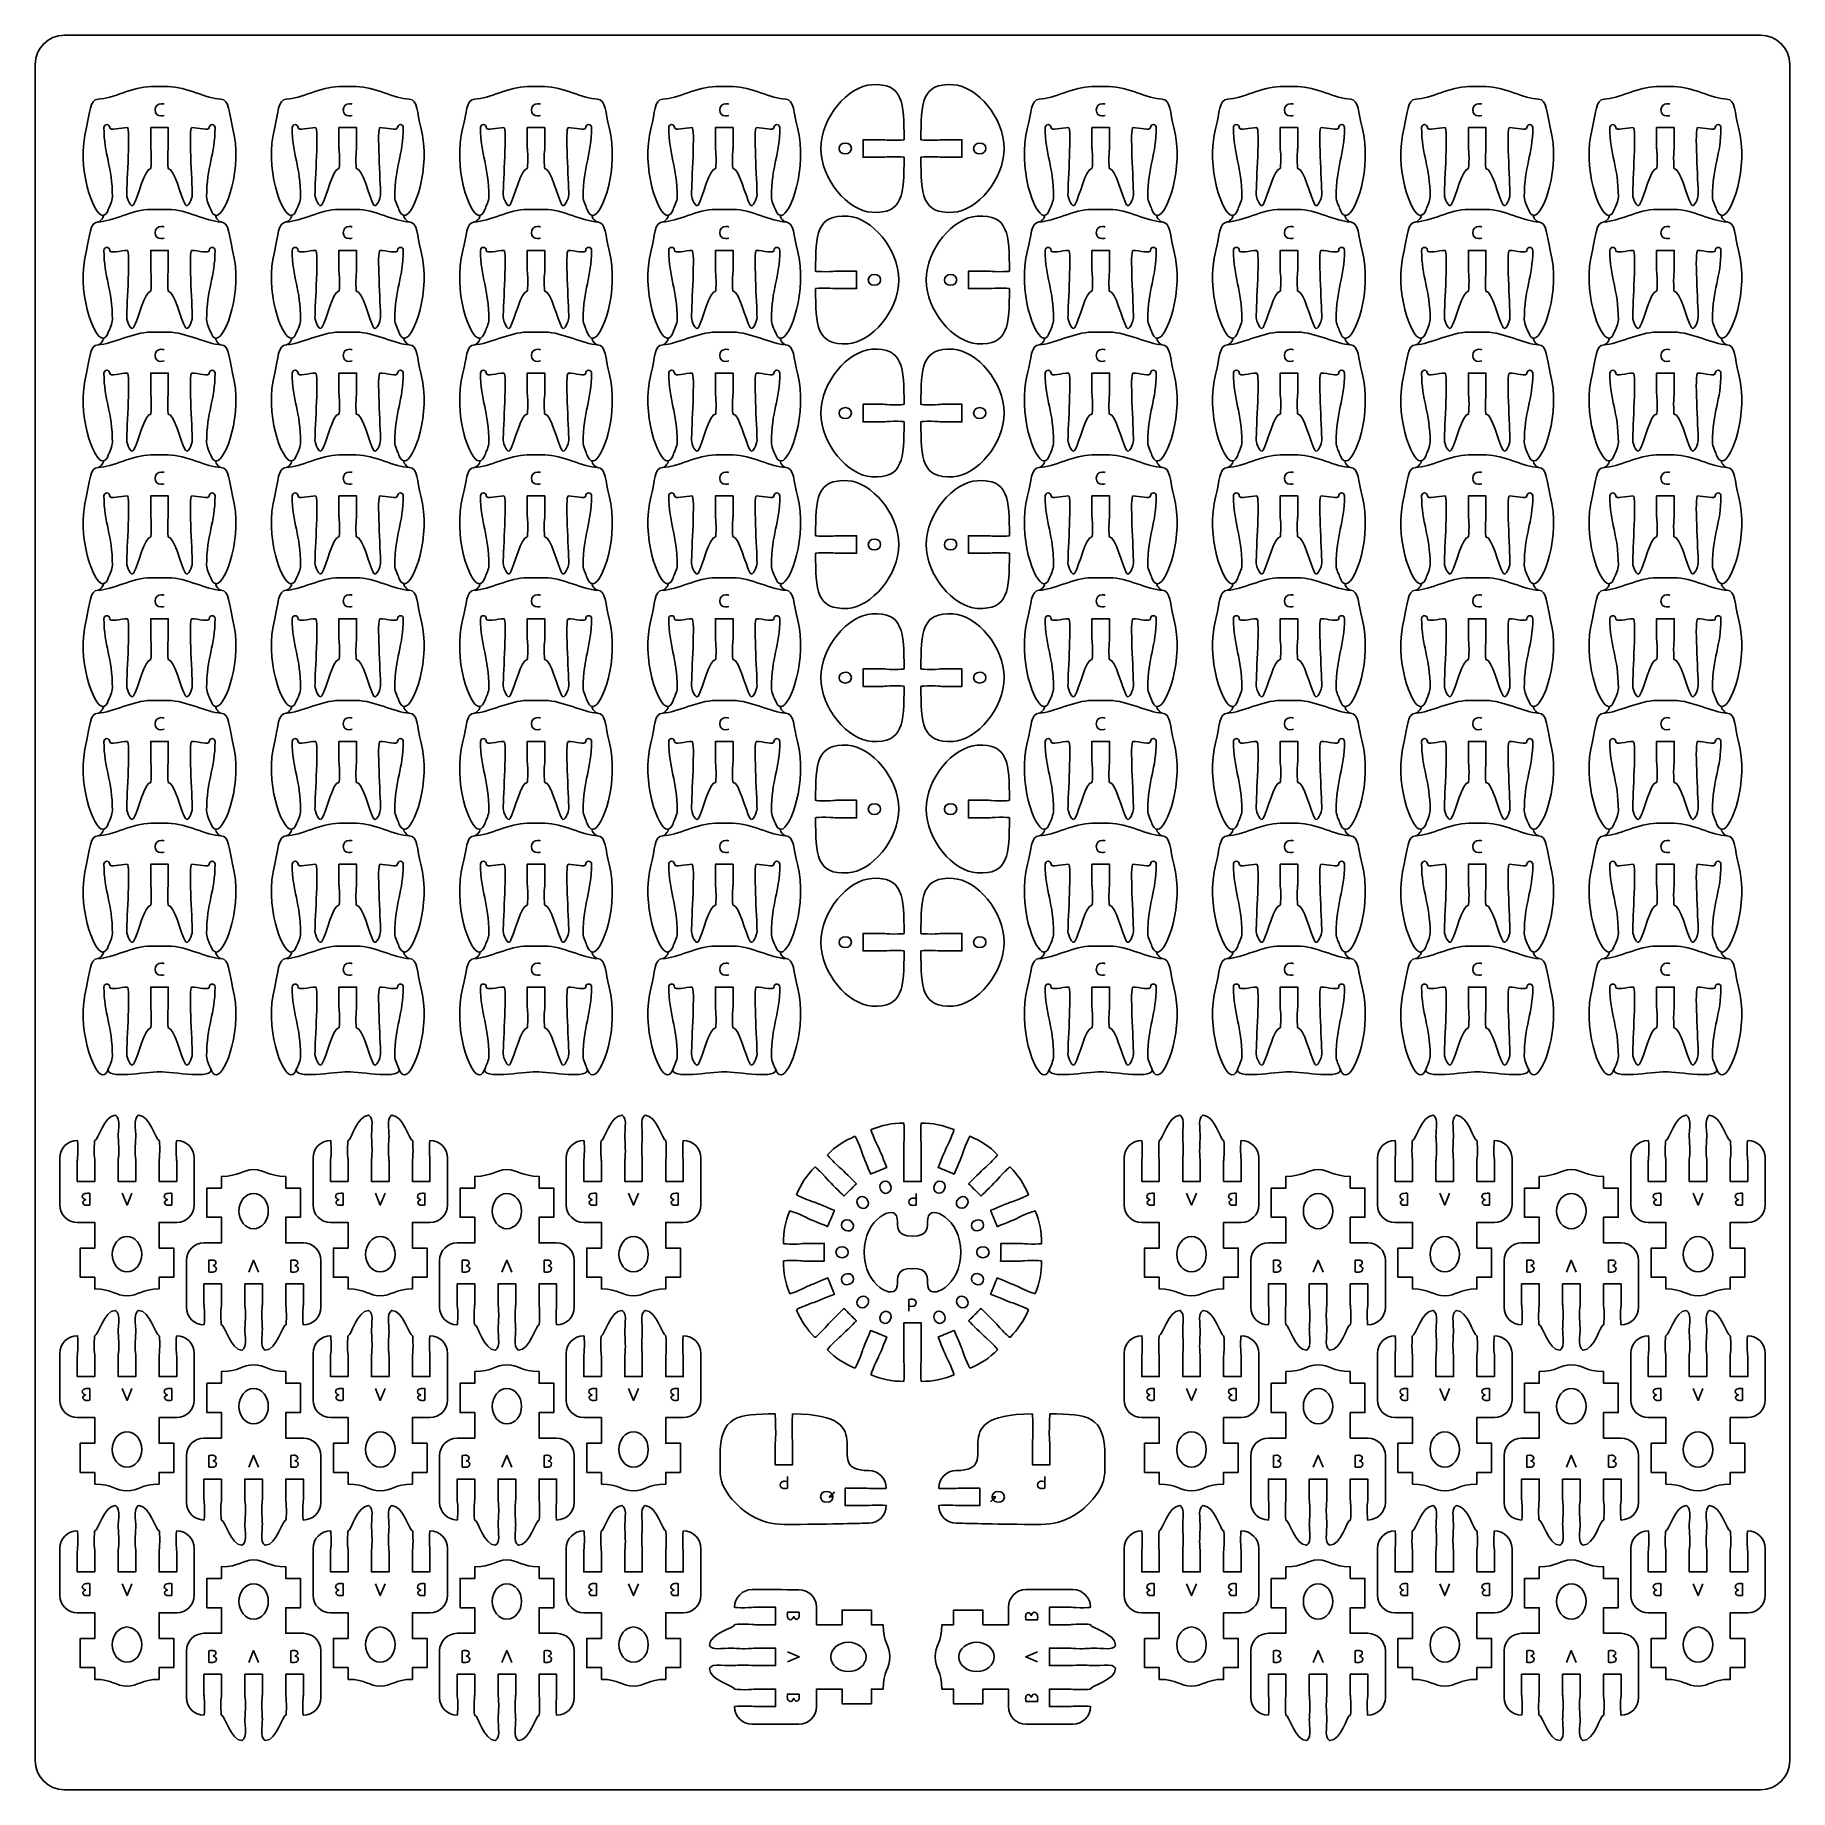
# Model space of a CAD drawing. Extents: x 0 to 300, y 0 to 300.
import ezdxf

# ---------------------------------------------------------------- set-up
doc = ezdxf.new("R2010")
doc.units = 0
doc.header["$MEASUREMENT"] = 0
doc.layers.add('DEFAULT', color=7, linetype='CONTINUOUS')

msp = doc.modelspace()

# ---------------------------------------------------------------- linework, layer by layer
at = {"layer": 'DEFAULT', "color": 250}
for points in [[(16.56, 102.09), (15.72, 100.07), (14.87, 102.09)], [(59.86, 102.09), (59.02, 100.07), (58.17, 102.09)], [(103.16, 102.09), (102.32, 100.07), (101.47, 102.09)], [(198.54, 102.09), (197.7, 100.07), (196.84, 102.09)], [(241.83, 102.09), (241, 100.07), (240.14, 102.09)], [(285.13, 102.09), (284.3, 100.07), (283.44, 102.09)], [(36.52, 88.64), (37.35, 90.66), (38.21, 88.64)], [(79.81, 88.64), (80.65, 90.66), (81.51, 88.64)], [(218.49, 88.64), (219.33, 90.66), (220.18, 88.64)], [(261.79, 88.64), (262.63, 90.66), (263.48, 88.64)], [(16.56, 68.72), (15.72, 66.7), (14.87, 68.72)], [(59.86, 68.72), (59.02, 66.7), (58.17, 68.72)], [(103.16, 68.72), (102.32, 66.7), (101.47, 68.72)], [(198.54, 68.72), (197.7, 66.7), (196.84, 68.72)], [(241.83, 68.72), (241, 66.7), (240.14, 68.72)], [(285.13, 68.72), (284.3, 66.7), (283.44, 68.72)], [(36.52, 55.27), (37.35, 57.29), (38.21, 55.27)], [(79.81, 55.27), (80.65, 57.29), (81.51, 55.27)], [(218.49, 55.27), (219.33, 57.29), (220.18, 55.27)], [(261.79, 55.27), (262.63, 57.29), (263.48, 55.27)], [(16.56, 35.35), (15.72, 33.33), (14.87, 35.35)], [(59.86, 35.35), (59.02, 33.33), (58.17, 35.35)], [(103.16, 35.35), (102.32, 33.33), (101.47, 35.35)], [(198.54, 35.35), (197.7, 33.33), (196.84, 35.35)], [(241.83, 35.35), (241, 33.33), (240.14, 35.35)], [(285.13, 35.35), (284.3, 33.33), (283.44, 35.35)], [(36.52, 21.9), (37.35, 23.92), (38.21, 21.9)], [(79.81, 21.9), (80.65, 23.92), (81.51, 21.9)], [(128.61, 23.68), (130.64, 22.84), (128.61, 21.99)], [(171.38, 21.99), (169.36, 22.83), (171.38, 23.69)], [(218.49, 21.9), (219.33, 23.92), (220.18, 21.9)], [(261.79, 21.9), (262.63, 23.92), (263.48, 21.9)]]:
    msp.add_lwpolyline(points, dxfattribs=at)
at = {"layer": 'DEFAULT', "color": 1}
for points, knots in [([(295, 0.1), (198.33, 0.1), (101.67, 0.1), (5, 0.1), (2.25, 0.1), (0, 2.35), (0, 5.1), (0, 101.77), (0, 198.43), (0, 295.1), (0, 297.85), (2.25, 300.1), (5, 300.1), (101.67, 300.1), (198.33, 300.1), (295, 300.1), (297.75, 300.1), (300, 297.85), (300, 295.1), (300, 198.43), (300, 101.77), (300, 5.1), (300, 2.35), (297.75, 0.1), (295, 0.1)], [0, 0, 0, 0, 822.047, 822.047, 822.047, 823.047, 823.047, 823.047, 1645.094, 1645.094, 1645.094, 1646.094, 1646.094, 1646.094, 2468.141, 2468.141, 2468.141, 2469.141, 2469.141, 2469.141, 3291.188, 3291.188, 3291.188, 3292.188, 3292.188, 3292.188, 3292.188]), ([(19.77, 277.29), (18.69, 277.29), (17.67, 272.47), (16.84, 271.11), (16.41, 270.4), (15.67, 272.22), (15.67, 272.8), (15.67, 275.01), (16.32, 284.29), (15.77, 284.29), (14.62, 284.29), (12.77, 283.65), (12.77, 284.29), (12.77, 284.56), (12.55, 284.79), (12.27, 284.79), (12, 284.79), (11.77, 284.56), (11.77, 284.29), (11.77, 279.68), (13.22, 277.64), (13.22, 272.45), (13.22, 271.79), (12.72, 270.78), (12.52, 270.28), (12.3, 269.72), (12.08, 269.28), (11.53, 269.28), (10, 269.28), (6.96, 277.33), (8.77, 284.29), (9.42, 286.78), (9.29, 289.1), (10.77, 289.14), (13.22, 289.22), (16.73, 291.29), (19.77, 291.29), (20.77, 291.29), (21.77, 291.29), (22.77, 291.29), (25.81, 291.29), (29.33, 289.22), (31.77, 289.14), (33.25, 289.1), (33.12, 286.78), (33.77, 284.29), (35.59, 277.33), (32.54, 269.28), (31.02, 269.28), (30.47, 269.28), (30.24, 269.72), (30.02, 270.28), (29.82, 270.78), (29.32, 271.79), (29.32, 272.45), (29.32, 277.64), (30.77, 279.68), (30.77, 284.29), (30.77, 284.56), (30.55, 284.79), (30.27, 284.79), (30, 284.79), (29.77, 284.56), (29.77, 284.29), (29.77, 283.65), (27.92, 284.29), (26.77, 284.29), (26.22, 284.29), (26.87, 275.01), (26.87, 272.8), (26.87, 272.22), (26.13, 270.4), (25.7, 271.11), (24.88, 272.47), (23.86, 277.29), (22.77, 277.29), (22.72, 277.29), (22.67, 278.07), (22.67, 279.04), (22.67, 280), (22.77, 280.61), (22.77, 280.79), (22.77, 281.95), (22.77, 283.12), (22.77, 284.29), (21.77, 284.29), (20.77, 284.29), (19.77, 284.29), (19.77, 283.12), (19.77, 281.95), (19.77, 280.79), (19.77, 280.61), (19.87, 280), (19.87, 279.04), (19.87, 278.07), (19.83, 277.29), (19.77, 277.29)], [1, 1, 1, 1, 2, 2, 2, 3, 3, 3, 4, 4, 4, 5, 5, 5, 6, 6, 6, 7, 7, 7, 8, 8, 8, 9, 9, 9, 10, 10, 10, 11, 11, 11, 12, 12, 12, 13, 13, 13, 21.5, 21.5, 21.5, 22.5, 22.5, 22.5, 23.5, 23.5, 23.5, 24.5, 24.5, 24.5, 25.5, 25.5, 25.5, 26.5, 26.5, 26.5, 27.5, 27.5, 27.5, 28.5, 28.5, 28.5, 29.5, 29.5, 29.5, 30.5, 30.5, 30.5, 31.5, 31.5, 31.5, 32.5, 32.5, 32.5, 33.5, 33.5, 33.5, 34.5, 34.5, 34.5, 35.5, 35.5, 35.5, 45.42, 45.42, 45.42, 53.92, 53.92, 53.92, 63.84, 63.84, 63.84, 64.84, 64.84, 64.84, 65.84, 65.84, 65.84, 65.84]), ([(51.95, 277.29), (50.87, 277.29), (49.85, 272.47), (49.03, 271.11), (48.59, 270.4), (47.85, 272.22), (47.85, 272.8), (47.85, 275.01), (48.5, 284.29), (47.95, 284.29), (46.8, 284.29), (44.96, 283.65), (44.96, 284.29), (44.96, 284.56), (44.73, 284.79), (44.45, 284.79), (44.18, 284.79), (43.95, 284.56), (43.95, 284.29), (43.95, 279.68), (45.4, 277.64), (45.4, 272.45), (45.4, 271.79), (44.91, 270.78), (44.71, 270.28), (44.48, 269.72), (44.26, 269.28), (43.71, 269.28), (42.19, 269.28), (39.14, 277.33), (40.96, 284.29), (41.6, 286.78), (41.47, 289.1), (42.95, 289.14), (45.4, 289.22), (48.91, 291.29), (51.95, 291.29), (52.95, 291.29), (53.95, 291.29), (54.95, 291.29), (57.99, 291.29), (61.51, 289.22), (63.96, 289.14), (65.43, 289.1), (65.3, 286.78), (65.95, 284.29), (67.77, 277.33), (64.72, 269.28), (63.2, 269.28), (62.65, 269.28), (62.43, 269.72), (62.2, 270.28), (62, 270.78), (61.5, 271.79), (61.5, 272.45), (61.5, 277.64), (62.95, 279.68), (62.95, 284.29), (62.95, 284.56), (62.73, 284.79), (62.45, 284.79), (62.18, 284.79), (61.95, 284.56), (61.95, 284.29), (61.95, 283.65), (60.1, 284.29), (58.95, 284.29), (58.4, 284.29), (59.05, 275.01), (59.05, 272.8), (59.05, 272.22), (58.32, 270.4), (57.88, 271.11), (57.06, 272.47), (56.04, 277.29), (54.95, 277.29), (54.9, 277.29), (54.85, 278.07), (54.85, 279.04), (54.85, 280), (54.95, 280.61), (54.95, 280.79), (54.95, 281.95), (54.95, 283.12), (54.95, 284.29), (53.95, 284.29), (52.95, 284.29), (51.95, 284.29), (51.95, 283.12), (51.95, 281.95), (51.95, 280.79), (51.95, 280.61), (52.05, 280), (52.05, 279.04), (52.05, 278.07), (52.01, 277.29), (51.95, 277.29)], [1, 1, 1, 1, 2, 2, 2, 3, 3, 3, 4, 4, 4, 5, 5, 5, 6, 6, 6, 7, 7, 7, 8, 8, 8, 9, 9, 9, 10, 10, 10, 11, 11, 11, 12, 12, 12, 13, 13, 13, 21.5, 21.5, 21.5, 22.5, 22.5, 22.5, 23.5, 23.5, 23.5, 24.5, 24.5, 24.5, 25.5, 25.5, 25.5, 26.5, 26.5, 26.5, 27.5, 27.5, 27.5, 28.5, 28.5, 28.5, 29.5, 29.5, 29.5, 30.5, 30.5, 30.5, 31.5, 31.5, 31.5, 32.5, 32.5, 32.5, 33.5, 33.5, 33.5, 34.5, 34.5, 34.5, 35.5, 35.5, 35.5, 45.42, 45.42, 45.42, 53.92, 53.92, 53.92, 63.84, 63.84, 63.84, 64.84, 64.84, 64.84, 65.84, 65.84, 65.84, 65.84]), ([(84.14, 277.29), (83.05, 277.29), (82.03, 272.47), (81.21, 271.11), (80.77, 270.4), (80.04, 272.22), (80.04, 272.8), (80.04, 275.01), (80.69, 284.29), (80.14, 284.29), (78.99, 284.29), (77.14, 283.65), (77.14, 284.29), (77.14, 284.56), (76.91, 284.79), (76.64, 284.79), (76.36, 284.79), (76.14, 284.56), (76.14, 284.29), (76.14, 279.68), (77.59, 277.64), (77.59, 272.45), (77.59, 271.79), (77.09, 270.78), (76.89, 270.28), (76.66, 269.72), (76.44, 269.28), (75.89, 269.28), (74.37, 269.28), (71.32, 277.33), (73.14, 284.29), (73.79, 286.78), (73.66, 289.1), (75.13, 289.14), (77.58, 289.22), (81.1, 291.29), (84.14, 291.29), (85.14, 291.29), (86.14, 291.29), (87.13, 291.29), (90.18, 291.29), (93.69, 289.22), (96.14, 289.14), (97.62, 289.1), (97.49, 286.78), (98.13, 284.29), (99.95, 277.33), (96.9, 269.28), (95.38, 269.28), (94.83, 269.28), (94.61, 269.72), (94.38, 270.28), (94.18, 270.78), (93.69, 271.79), (93.69, 272.45), (93.69, 277.64), (95.14, 279.68), (95.14, 284.29), (95.14, 284.56), (94.91, 284.79), (94.63, 284.79), (94.36, 284.79), (94.13, 284.56), (94.13, 284.29), (94.13, 283.65), (92.29, 284.29), (91.14, 284.29), (90.58, 284.29), (91.24, 275.01), (91.24, 272.8), (91.24, 272.22), (90.5, 270.4), (90.06, 271.11), (89.24, 272.47), (88.22, 277.29), (87.13, 277.29), (87.08, 277.29), (87.04, 278.07), (87.04, 279.04), (87.04, 280), (87.13, 280.61), (87.13, 280.79), (87.13, 281.95), (87.13, 283.12), (87.13, 284.29), (86.14, 284.29), (85.14, 284.29), (84.14, 284.29), (84.14, 283.12), (84.14, 281.95), (84.14, 280.79), (84.14, 280.61), (84.23, 280), (84.23, 279.04), (84.23, 278.07), (84.19, 277.29), (84.14, 277.29)], [1, 1, 1, 1, 2, 2, 2, 3, 3, 3, 4, 4, 4, 5, 5, 5, 6, 6, 6, 7, 7, 7, 8, 8, 8, 9, 9, 9, 10, 10, 10, 11, 11, 11, 12, 12, 12, 13, 13, 13, 21.5, 21.5, 21.5, 22.5, 22.5, 22.5, 23.5, 23.5, 23.5, 24.5, 24.5, 24.5, 25.5, 25.5, 25.5, 26.5, 26.5, 26.5, 27.5, 27.5, 27.5, 28.5, 28.5, 28.5, 29.5, 29.5, 29.5, 30.5, 30.5, 30.5, 31.5, 31.5, 31.5, 32.5, 32.5, 32.5, 33.5, 33.5, 33.5, 34.5, 34.5, 34.5, 35.5, 35.5, 35.5, 45.42, 45.42, 45.42, 53.92, 53.92, 53.92, 63.84, 63.84, 63.84, 64.84, 64.84, 64.84, 65.84, 65.84, 65.84, 65.84]), ([(116.32, 277.29), (115.23, 277.29), (114.21, 272.47), (113.39, 271.11), (112.95, 270.4), (112.22, 272.22), (112.22, 272.8), (112.22, 275.01), (112.87, 284.29), (112.32, 284.29), (111.17, 284.29), (109.32, 283.65), (109.32, 284.29), (109.32, 284.56), (109.09, 284.79), (108.82, 284.79), (108.54, 284.79), (108.32, 284.56), (108.32, 284.29), (108.32, 279.68), (109.77, 277.64), (109.77, 272.45), (109.77, 271.79), (109.27, 270.78), (109.07, 270.28), (108.84, 269.72), (108.62, 269.28), (108.07, 269.28), (106.55, 269.28), (103.5, 277.33), (105.32, 284.29), (105.97, 286.78), (105.84, 289.1), (107.31, 289.14), (109.76, 289.22), (113.28, 291.29), (116.32, 291.29), (117.32, 291.29), (118.32, 291.29), (119.32, 291.29), (122.36, 291.29), (125.87, 289.22), (128.32, 289.14), (129.8, 289.1), (129.67, 286.78), (130.32, 284.29), (132.13, 277.33), (129.08, 269.28), (127.56, 269.28), (127.01, 269.28), (126.79, 269.72), (126.57, 270.28), (126.36, 270.78), (125.87, 271.79), (125.87, 272.45), (125.87, 277.64), (127.32, 279.68), (127.32, 284.29), (127.32, 284.56), (127.09, 284.79), (126.82, 284.79), (126.54, 284.79), (126.32, 284.56), (126.32, 284.29), (126.32, 283.65), (124.47, 284.29), (123.32, 284.29), (122.77, 284.29), (123.42, 275.01), (123.42, 272.8), (123.42, 272.22), (122.68, 270.4), (122.25, 271.11), (121.42, 272.47), (120.4, 277.29), (119.32, 277.29), (119.26, 277.29), (119.22, 278.07), (119.22, 279.04), (119.22, 280), (119.32, 280.61), (119.32, 280.79), (119.32, 281.95), (119.32, 283.12), (119.32, 284.29), (118.32, 284.29), (117.32, 284.29), (116.32, 284.29), (116.32, 283.12), (116.32, 281.95), (116.32, 280.79), (116.32, 280.61), (116.42, 280), (116.42, 279.04), (116.42, 278.07), (116.37, 277.29), (116.32, 277.29)], [1, 1, 1, 1, 2, 2, 2, 3, 3, 3, 4, 4, 4, 5, 5, 5, 6, 6, 6, 7, 7, 7, 8, 8, 8, 9, 9, 9, 10, 10, 10, 11, 11, 11, 12, 12, 12, 13, 13, 13, 21.5, 21.5, 21.5, 22.5, 22.5, 22.5, 23.5, 23.5, 23.5, 24.5, 24.5, 24.5, 25.5, 25.5, 25.5, 26.5, 26.5, 26.5, 27.5, 27.5, 27.5, 28.5, 28.5, 28.5, 29.5, 29.5, 29.5, 30.5, 30.5, 30.5, 31.5, 31.5, 31.5, 32.5, 32.5, 32.5, 33.5, 33.5, 33.5, 34.5, 34.5, 34.5, 35.5, 35.5, 35.5, 45.42, 45.42, 45.42, 53.92, 53.92, 53.92, 63.84, 63.84, 63.84, 64.84, 64.84, 64.84, 65.84, 65.84, 65.84, 65.84]), ([(148.55, 282.21), (148.55, 288.58), (148.39, 291.93), (143.06, 291.62), (139, 291.39), (134.34, 285.98), (134.34, 280.72), (134.34, 275.45), (139, 270.04), (143.06, 269.81), (148.39, 269.5), (148.55, 272.85), (148.55, 279.22), (148.55, 279.27), (147.76, 279.31), (146.8, 279.31), (145.83, 279.31), (145.22, 279.22), (145.05, 279.22), (144.17, 279.22), (141.55, 279.22), (141.55, 279.22), (141.55, 280.22), (141.55, 281.22), (141.55, 282.21), (141.55, 282.21), (144.17, 282.21), (145.05, 282.21), (145.22, 282.21), (145.83, 282.12), (146.8, 282.12), (147.76, 282.12), (148.55, 282.16), (148.55, 282.21)], [1, 1, 1, 1, 2, 2, 2, 3, 3, 3, 4, 4, 4, 5, 5, 5, 6, 6, 6, 7, 7, 7, 8, 8, 8, 16.5, 16.5, 16.5, 17.5, 17.5, 17.5, 18.5, 18.5, 18.5, 19.5, 19.5, 19.5, 19.5]), ([(151.45, 279.22), (151.45, 272.86), (151.6, 269.5), (156.94, 269.81), (161, 270.04), (165.66, 275.45), (165.66, 280.72), (165.66, 285.98), (161, 291.39), (156.94, 291.62), (151.6, 291.93), (151.45, 288.58), (151.45, 282.21), (151.45, 282.16), (152.23, 282.12), (153.2, 282.12), (154.17, 282.12), (154.77, 282.21), (154.95, 282.21), (155.83, 282.21), (158.45, 282.21), (158.45, 282.21), (158.45, 281.22), (158.45, 280.22), (158.45, 279.22), (158.45, 279.22), (155.83, 279.22), (154.95, 279.22), (154.77, 279.22), (154.17, 279.31), (153.2, 279.31), (152.23, 279.31), (151.45, 279.27), (151.45, 279.22)], [1, 1, 1, 1, 2, 2, 2, 3, 3, 3, 4, 4, 4, 5, 5, 5, 6, 6, 6, 7, 7, 7, 8, 8, 8, 16.5, 16.5, 16.5, 17.5, 17.5, 17.5, 18.5, 18.5, 18.5, 19.5, 19.5, 19.5, 19.5]), ([(180.68, 277.29), (179.59, 277.29), (178.57, 272.47), (177.75, 271.11), (177.32, 270.4), (176.58, 272.22), (176.58, 272.8), (176.58, 275.01), (177.23, 284.29), (176.68, 284.29), (175.53, 284.29), (173.68, 283.65), (173.68, 284.29), (173.68, 284.56), (173.46, 284.79), (173.18, 284.79), (172.91, 284.79), (172.68, 284.56), (172.68, 284.29), (172.68, 279.68), (174.13, 277.64), (174.13, 272.45), (174.13, 271.79), (173.63, 270.78), (173.43, 270.28), (173.2, 269.72), (172.99, 269.28), (172.43, 269.28), (170.91, 269.28), (167.86, 277.33), (169.68, 284.29), (170.33, 286.78), (170.2, 289.1), (171.68, 289.14), (174.12, 289.22), (177.64, 291.29), (180.68, 291.29), (181.68, 291.29), (182.68, 291.29), (183.68, 291.29), (186.72, 291.29), (190.24, 289.22), (192.68, 289.14), (194.16, 289.1), (194.03, 286.78), (194.68, 284.29), (196.5, 277.33), (193.45, 269.28), (191.93, 269.28), (191.37, 269.28), (191.15, 269.72), (190.93, 270.28), (190.72, 270.78), (190.23, 271.79), (190.23, 272.45), (190.23, 277.64), (191.68, 279.68), (191.68, 284.29), (191.68, 284.56), (191.45, 284.79), (191.18, 284.79), (190.9, 284.79), (190.68, 284.56), (190.68, 284.29), (190.68, 283.65), (188.83, 284.29), (187.68, 284.29), (187.13, 284.29), (187.78, 275.01), (187.78, 272.8), (187.78, 272.22), (187.04, 270.4), (186.61, 271.11), (185.79, 272.47), (184.76, 277.29), (183.68, 277.29), (183.63, 277.29), (183.58, 278.07), (183.58, 279.04), (183.58, 280), (183.68, 280.61), (183.68, 280.79), (183.68, 281.95), (183.68, 283.12), (183.68, 284.29), (182.68, 284.29), (181.68, 284.29), (180.68, 284.29), (180.68, 283.12), (180.68, 281.95), (180.68, 280.79), (180.68, 280.61), (180.78, 280), (180.78, 279.04), (180.78, 278.07), (180.74, 277.29), (180.68, 277.29)], [1, 1, 1, 1, 2, 2, 2, 3, 3, 3, 4, 4, 4, 5, 5, 5, 6, 6, 6, 7, 7, 7, 8, 8, 8, 9, 9, 9, 10, 10, 10, 11, 11, 11, 12, 12, 12, 13, 13, 13, 21.5, 21.5, 21.5, 22.5, 22.5, 22.5, 23.5, 23.5, 23.5, 24.5, 24.5, 24.5, 25.5, 25.5, 25.5, 26.5, 26.5, 26.5, 27.5, 27.5, 27.5, 28.5, 28.5, 28.5, 29.5, 29.5, 29.5, 30.5, 30.5, 30.5, 31.5, 31.5, 31.5, 32.5, 32.5, 32.5, 33.5, 33.5, 33.5, 34.5, 34.5, 34.5, 35.5, 35.5, 35.5, 45.42, 45.42, 45.42, 53.92, 53.92, 53.92, 63.84, 63.84, 63.84, 64.84, 64.84, 64.84, 65.84, 65.84, 65.84, 65.84]), ([(212.86, 277.29), (211.78, 277.29), (210.75, 272.47), (209.93, 271.11), (209.5, 270.4), (208.76, 272.22), (208.76, 272.8), (208.76, 275.01), (209.41, 284.29), (208.86, 284.29), (207.71, 284.29), (205.86, 283.65), (205.86, 284.29), (205.86, 284.56), (205.64, 284.79), (205.36, 284.79), (205.09, 284.79), (204.86, 284.56), (204.86, 284.29), (204.86, 279.68), (206.31, 277.64), (206.31, 272.45), (206.31, 271.79), (205.81, 270.78), (205.61, 270.28), (205.39, 269.72), (205.17, 269.28), (204.61, 269.28), (203.09, 269.28), (200.05, 277.33), (201.86, 284.29), (202.51, 286.78), (202.38, 289.1), (203.86, 289.14), (206.3, 289.22), (209.82, 291.29), (212.86, 291.29), (213.86, 291.29), (214.86, 291.29), (215.86, 291.29), (218.9, 291.29), (222.42, 289.22), (224.86, 289.14), (226.34, 289.1), (226.21, 286.78), (226.86, 284.29), (228.68, 277.33), (225.63, 269.28), (224.11, 269.28), (223.55, 269.28), (223.33, 269.72), (223.11, 270.28), (222.91, 270.78), (222.41, 271.79), (222.41, 272.45), (222.41, 277.64), (223.86, 279.68), (223.86, 284.29), (223.86, 284.56), (223.64, 284.79), (223.36, 284.79), (223.09, 284.79), (222.86, 284.56), (222.86, 284.29), (222.86, 283.65), (221.01, 284.29), (219.86, 284.29), (219.31, 284.29), (219.96, 275.01), (219.96, 272.8), (219.96, 272.22), (219.22, 270.4), (218.79, 271.11), (217.97, 272.47), (216.95, 277.29), (215.86, 277.29), (215.81, 277.29), (215.76, 278.07), (215.76, 279.04), (215.76, 280), (215.86, 280.61), (215.86, 280.79), (215.86, 281.95), (215.86, 283.12), (215.86, 284.29), (214.86, 284.29), (213.86, 284.29), (212.86, 284.29), (212.86, 283.12), (212.86, 281.95), (212.86, 280.79), (212.86, 280.61), (212.96, 280), (212.96, 279.04), (212.96, 278.07), (212.92, 277.29), (212.86, 277.29)], [1, 1, 1, 1, 2, 2, 2, 3, 3, 3, 4, 4, 4, 5, 5, 5, 6, 6, 6, 7, 7, 7, 8, 8, 8, 9, 9, 9, 10, 10, 10, 11, 11, 11, 12, 12, 12, 13, 13, 13, 21.5, 21.5, 21.5, 22.5, 22.5, 22.5, 23.5, 23.5, 23.5, 24.5, 24.5, 24.5, 25.5, 25.5, 25.5, 26.5, 26.5, 26.5, 27.5, 27.5, 27.5, 28.5, 28.5, 28.5, 29.5, 29.5, 29.5, 30.5, 30.5, 30.5, 31.5, 31.5, 31.5, 32.5, 32.5, 32.5, 33.5, 33.5, 33.5, 34.5, 34.5, 34.5, 35.5, 35.5, 35.5, 45.42, 45.42, 45.42, 53.92, 53.92, 53.92, 63.84, 63.84, 63.84, 64.84, 64.84, 64.84, 65.84, 65.84, 65.84, 65.84]), ([(245.04, 277.29), (243.96, 277.29), (242.94, 272.47), (242.11, 271.11), (241.68, 270.4), (240.94, 272.22), (240.94, 272.8), (240.94, 275.01), (241.59, 284.29), (241.04, 284.29), (239.89, 284.29), (238.04, 283.65), (238.04, 284.29), (238.04, 284.56), (237.82, 284.79), (237.54, 284.79), (237.27, 284.79), (237.04, 284.56), (237.04, 284.29), (237.04, 279.68), (238.49, 277.64), (238.49, 272.45), (238.49, 271.79), (237.99, 270.78), (237.79, 270.28), (237.57, 269.72), (237.35, 269.28), (236.8, 269.28), (235.27, 269.28), (232.23, 277.33), (234.04, 284.29), (234.69, 286.78), (234.56, 289.1), (236.04, 289.14), (238.49, 289.22), (242, 291.29), (245.04, 291.29), (246.04, 291.29), (247.04, 291.29), (248.04, 291.29), (251.08, 291.29), (254.6, 289.22), (257.04, 289.14), (258.52, 289.1), (258.39, 286.78), (259.04, 284.29), (260.86, 277.33), (257.81, 269.28), (256.29, 269.28), (255.74, 269.28), (255.51, 269.72), (255.29, 270.28), (255.09, 270.78), (254.59, 271.79), (254.59, 272.45), (254.59, 277.64), (256.04, 279.68), (256.04, 284.29), (256.04, 284.56), (255.82, 284.79), (255.54, 284.79), (255.27, 284.79), (255.04, 284.56), (255.04, 284.29), (255.04, 283.65), (253.19, 284.29), (252.04, 284.29), (251.49, 284.29), (252.14, 275.01), (252.14, 272.8), (252.14, 272.22), (251.4, 270.4), (250.97, 271.11), (250.15, 272.47), (249.13, 277.29), (248.04, 277.29), (247.99, 277.29), (247.94, 278.07), (247.94, 279.04), (247.94, 280), (248.04, 280.61), (248.04, 280.79), (248.04, 281.95), (248.04, 283.12), (248.04, 284.29), (247.04, 284.29), (246.04, 284.29), (245.04, 284.29), (245.04, 283.12), (245.04, 281.95), (245.04, 280.79), (245.04, 280.61), (245.14, 280), (245.14, 279.04), (245.14, 278.07), (245.1, 277.29), (245.04, 277.29)], [1, 1, 1, 1, 2, 2, 2, 3, 3, 3, 4, 4, 4, 5, 5, 5, 6, 6, 6, 7, 7, 7, 8, 8, 8, 9, 9, 9, 10, 10, 10, 11, 11, 11, 12, 12, 12, 13, 13, 13, 21.5, 21.5, 21.5, 22.5, 22.5, 22.5, 23.5, 23.5, 23.5, 24.5, 24.5, 24.5, 25.5, 25.5, 25.5, 26.5, 26.5, 26.5, 27.5, 27.5, 27.5, 28.5, 28.5, 28.5, 29.5, 29.5, 29.5, 30.5, 30.5, 30.5, 31.5, 31.5, 31.5, 32.5, 32.5, 32.5, 33.5, 33.5, 33.5, 34.5, 34.5, 34.5, 35.5, 35.5, 35.5, 45.42, 45.42, 45.42, 53.92, 53.92, 53.92, 63.84, 63.84, 63.84, 64.84, 64.84, 64.84, 65.84, 65.84, 65.84, 65.84]), ([(277.22, 277.29), (276.14, 277.29), (275.12, 272.47), (274.3, 271.11), (273.86, 270.4), (273.12, 272.22), (273.12, 272.8), (273.12, 275.01), (273.77, 284.29), (273.22, 284.29), (272.07, 284.29), (270.23, 283.65), (270.23, 284.29), (270.23, 284.56), (270, 284.79), (269.72, 284.79), (269.45, 284.79), (269.22, 284.56), (269.22, 284.29), (269.22, 279.68), (270.67, 277.64), (270.67, 272.45), (270.67, 271.79), (270.18, 270.78), (269.97, 270.28), (269.75, 269.72), (269.53, 269.28), (268.98, 269.28), (267.46, 269.28), (264.41, 277.33), (266.23, 284.29), (266.87, 286.78), (266.74, 289.1), (268.22, 289.14), (270.67, 289.22), (274.18, 291.29), (277.22, 291.29), (278.22, 291.29), (279.22, 291.29), (280.22, 291.29), (283.26, 291.29), (286.78, 289.22), (289.23, 289.14), (290.7, 289.1), (290.57, 286.78), (291.22, 284.29), (293.04, 277.33), (289.99, 269.28), (288.47, 269.28), (287.92, 269.28), (287.7, 269.72), (287.47, 270.28), (287.27, 270.78), (286.77, 271.79), (286.77, 272.45), (286.77, 277.64), (288.22, 279.68), (288.22, 284.29), (288.22, 284.56), (288, 284.79), (287.72, 284.79), (287.45, 284.79), (287.22, 284.56), (287.22, 284.29), (287.22, 283.65), (285.37, 284.29), (284.22, 284.29), (283.67, 284.29), (284.32, 275.01), (284.32, 272.8), (284.32, 272.22), (283.59, 270.4), (283.15, 271.11), (282.33, 272.47), (281.31, 277.29), (280.22, 277.29), (280.17, 277.29), (280.12, 278.07), (280.12, 279.04), (280.12, 280), (280.22, 280.61), (280.22, 280.79), (280.22, 281.95), (280.22, 283.12), (280.22, 284.29), (279.22, 284.29), (278.22, 284.29), (277.22, 284.29), (277.22, 283.12), (277.22, 281.95), (277.22, 280.79), (277.22, 280.61), (277.32, 280), (277.32, 279.04), (277.32, 278.07), (277.28, 277.29), (277.22, 277.29)], [1, 1, 1, 1, 2, 2, 2, 3, 3, 3, 4, 4, 4, 5, 5, 5, 6, 6, 6, 7, 7, 7, 8, 8, 8, 9, 9, 9, 10, 10, 10, 11, 11, 11, 12, 12, 12, 13, 13, 13, 21.5, 21.5, 21.5, 22.5, 22.5, 22.5, 23.5, 23.5, 23.5, 24.5, 24.5, 24.5, 25.5, 25.5, 25.5, 26.5, 26.5, 26.5, 27.5, 27.5, 27.5, 28.5, 28.5, 28.5, 29.5, 29.5, 29.5, 30.5, 30.5, 30.5, 31.5, 31.5, 31.5, 32.5, 32.5, 32.5, 33.5, 33.5, 33.5, 34.5, 34.5, 34.5, 35.5, 35.5, 35.5, 45.42, 45.42, 45.42, 53.92, 53.92, 53.92, 63.84, 63.84, 63.84, 64.84, 64.84, 64.84, 65.84, 65.84, 65.84, 65.84]), ([(19.77, 256.3), (18.69, 256.3), (17.67, 251.48), (16.84, 250.12), (16.41, 249.41), (15.67, 251.23), (15.67, 251.81), (15.67, 254.02), (16.32, 263.3), (15.77, 263.3), (14.62, 263.3), (12.77, 262.66), (12.77, 263.3), (12.77, 263.57), (12.55, 263.8), (12.27, 263.8), (12, 263.8), (11.77, 263.57), (11.77, 263.3), (11.77, 258.69), (13.22, 256.65), (13.22, 251.46), (13.22, 250.8), (12.72, 249.79), (12.52, 249.29), (12.3, 248.73), (12.08, 248.29), (11.53, 248.29), (10, 248.29), (6.96, 256.34), (8.77, 263.3), (9.42, 265.79), (9.29, 268.11), (10.77, 268.15), (13.22, 268.23), (16.73, 270.3), (19.77, 270.3), (20.77, 270.3), (21.77, 270.3), (22.77, 270.3), (25.81, 270.3), (29.33, 268.23), (31.77, 268.15), (33.25, 268.11), (33.12, 265.79), (33.77, 263.3), (35.59, 256.34), (32.54, 248.29), (31.02, 248.29), (30.47, 248.29), (30.24, 248.73), (30.02, 249.29), (29.82, 249.79), (29.32, 250.8), (29.32, 251.46), (29.32, 256.65), (30.77, 258.69), (30.77, 263.3), (30.77, 263.57), (30.55, 263.8), (30.27, 263.8), (30, 263.8), (29.77, 263.57), (29.77, 263.3), (29.77, 262.66), (27.92, 263.3), (26.77, 263.3), (26.22, 263.3), (26.87, 254.02), (26.87, 251.81), (26.87, 251.23), (26.13, 249.41), (25.7, 250.12), (24.88, 251.48), (23.86, 256.3), (22.77, 256.3), (22.72, 256.3), (22.67, 257.08), (22.67, 258.05), (22.67, 259.01), (22.77, 259.62), (22.77, 259.8), (22.77, 260.96), (22.77, 262.13), (22.77, 263.3), (21.77, 263.3), (20.77, 263.3), (19.77, 263.3), (19.77, 262.13), (19.77, 260.96), (19.77, 259.8), (19.77, 259.62), (19.87, 259.01), (19.87, 258.05), (19.87, 257.08), (19.83, 256.3), (19.77, 256.3)], [1, 1, 1, 1, 2, 2, 2, 3, 3, 3, 4, 4, 4, 5, 5, 5, 6, 6, 6, 7, 7, 7, 8, 8, 8, 9, 9, 9, 10, 10, 10, 11, 11, 11, 12, 12, 12, 13, 13, 13, 21.5, 21.5, 21.5, 22.5, 22.5, 22.5, 23.5, 23.5, 23.5, 24.5, 24.5, 24.5, 25.5, 25.5, 25.5, 26.5, 26.5, 26.5, 27.5, 27.5, 27.5, 28.5, 28.5, 28.5, 29.5, 29.5, 29.5, 30.5, 30.5, 30.5, 31.5, 31.5, 31.5, 32.5, 32.5, 32.5, 33.5, 33.5, 33.5, 34.5, 34.5, 34.5, 35.5, 35.5, 35.5, 45.42, 45.42, 45.42, 53.92, 53.92, 53.92, 63.84, 63.84, 63.84, 64.84, 64.84, 64.84, 65.84, 65.84, 65.84, 65.84]), ([(51.95, 256.3), (50.87, 256.3), (49.85, 251.48), (49.03, 250.12), (48.59, 249.41), (47.85, 251.23), (47.85, 251.81), (47.85, 254.02), (48.5, 263.3), (47.95, 263.3), (46.8, 263.3), (44.96, 262.66), (44.96, 263.3), (44.96, 263.57), (44.73, 263.8), (44.45, 263.8), (44.18, 263.8), (43.95, 263.57), (43.95, 263.3), (43.95, 258.69), (45.4, 256.65), (45.4, 251.46), (45.4, 250.8), (44.91, 249.79), (44.71, 249.29), (44.48, 248.73), (44.26, 248.29), (43.71, 248.29), (42.19, 248.29), (39.14, 256.34), (40.96, 263.3), (41.6, 265.79), (41.47, 268.11), (42.95, 268.15), (45.4, 268.23), (48.91, 270.3), (51.95, 270.3), (52.95, 270.3), (53.95, 270.3), (54.95, 270.3), (57.99, 270.3), (61.51, 268.23), (63.96, 268.15), (65.43, 268.11), (65.3, 265.79), (65.95, 263.3), (67.77, 256.34), (64.72, 248.29), (63.2, 248.29), (62.65, 248.29), (62.43, 248.73), (62.2, 249.29), (62, 249.79), (61.5, 250.8), (61.5, 251.46), (61.5, 256.65), (62.95, 258.69), (62.95, 263.3), (62.95, 263.57), (62.73, 263.8), (62.45, 263.8), (62.18, 263.8), (61.95, 263.57), (61.95, 263.3), (61.95, 262.66), (60.1, 263.3), (58.95, 263.3), (58.4, 263.3), (59.05, 254.02), (59.05, 251.81), (59.05, 251.23), (58.32, 249.41), (57.88, 250.12), (57.06, 251.48), (56.04, 256.3), (54.95, 256.3), (54.9, 256.3), (54.85, 257.08), (54.85, 258.05), (54.85, 259.01), (54.95, 259.62), (54.95, 259.8), (54.95, 260.96), (54.95, 262.13), (54.95, 263.3), (53.95, 263.3), (52.95, 263.3), (51.95, 263.3), (51.95, 262.13), (51.95, 260.96), (51.95, 259.8), (51.95, 259.62), (52.05, 259.01), (52.05, 258.05), (52.05, 257.08), (52.01, 256.3), (51.95, 256.3)], [1, 1, 1, 1, 2, 2, 2, 3, 3, 3, 4, 4, 4, 5, 5, 5, 6, 6, 6, 7, 7, 7, 8, 8, 8, 9, 9, 9, 10, 10, 10, 11, 11, 11, 12, 12, 12, 13, 13, 13, 21.5, 21.5, 21.5, 22.5, 22.5, 22.5, 23.5, 23.5, 23.5, 24.5, 24.5, 24.5, 25.5, 25.5, 25.5, 26.5, 26.5, 26.5, 27.5, 27.5, 27.5, 28.5, 28.5, 28.5, 29.5, 29.5, 29.5, 30.5, 30.5, 30.5, 31.5, 31.5, 31.5, 32.5, 32.5, 32.5, 33.5, 33.5, 33.5, 34.5, 34.5, 34.5, 35.5, 35.5, 35.5, 45.42, 45.42, 45.42, 53.92, 53.92, 53.92, 63.84, 63.84, 63.84, 64.84, 64.84, 64.84, 65.84, 65.84, 65.84, 65.84]), ([(84.14, 256.3), (83.05, 256.3), (82.03, 251.48), (81.21, 250.12), (80.77, 249.41), (80.04, 251.23), (80.04, 251.81), (80.04, 254.02), (80.69, 263.3), (80.14, 263.3), (78.99, 263.3), (77.14, 262.66), (77.14, 263.3), (77.14, 263.57), (76.91, 263.8), (76.64, 263.8), (76.36, 263.8), (76.14, 263.57), (76.14, 263.3), (76.14, 258.69), (77.59, 256.65), (77.59, 251.46), (77.59, 250.8), (77.09, 249.79), (76.89, 249.29), (76.66, 248.73), (76.44, 248.29), (75.89, 248.29), (74.37, 248.29), (71.32, 256.34), (73.14, 263.3), (73.79, 265.79), (73.66, 268.11), (75.13, 268.15), (77.58, 268.23), (81.1, 270.3), (84.14, 270.3), (85.14, 270.3), (86.14, 270.3), (87.13, 270.3), (90.18, 270.3), (93.69, 268.23), (96.14, 268.15), (97.62, 268.11), (97.49, 265.79), (98.13, 263.3), (99.95, 256.34), (96.9, 248.29), (95.38, 248.29), (94.83, 248.29), (94.61, 248.73), (94.38, 249.29), (94.18, 249.79), (93.69, 250.8), (93.69, 251.46), (93.69, 256.65), (95.14, 258.69), (95.14, 263.3), (95.14, 263.57), (94.91, 263.8), (94.63, 263.8), (94.36, 263.8), (94.13, 263.57), (94.13, 263.3), (94.13, 262.66), (92.29, 263.3), (91.14, 263.3), (90.58, 263.3), (91.24, 254.02), (91.24, 251.81), (91.24, 251.23), (90.5, 249.41), (90.06, 250.12), (89.24, 251.48), (88.22, 256.3), (87.13, 256.3), (87.08, 256.3), (87.04, 257.08), (87.04, 258.05), (87.04, 259.01), (87.13, 259.62), (87.13, 259.8), (87.13, 260.96), (87.13, 262.13), (87.13, 263.3), (86.14, 263.3), (85.14, 263.3), (84.14, 263.3), (84.14, 262.13), (84.14, 260.96), (84.14, 259.8), (84.14, 259.62), (84.23, 259.01), (84.23, 258.05), (84.23, 257.08), (84.19, 256.3), (84.14, 256.3)], [1, 1, 1, 1, 2, 2, 2, 3, 3, 3, 4, 4, 4, 5, 5, 5, 6, 6, 6, 7, 7, 7, 8, 8, 8, 9, 9, 9, 10, 10, 10, 11, 11, 11, 12, 12, 12, 13, 13, 13, 21.5, 21.5, 21.5, 22.5, 22.5, 22.5, 23.5, 23.5, 23.5, 24.5, 24.5, 24.5, 25.5, 25.5, 25.5, 26.5, 26.5, 26.5, 27.5, 27.5, 27.5, 28.5, 28.5, 28.5, 29.5, 29.5, 29.5, 30.5, 30.5, 30.5, 31.5, 31.5, 31.5, 32.5, 32.5, 32.5, 33.5, 33.5, 33.5, 34.5, 34.5, 34.5, 35.5, 35.5, 35.5, 45.42, 45.42, 45.42, 53.92, 53.92, 53.92, 63.84, 63.84, 63.84, 64.84, 64.84, 64.84, 65.84, 65.84, 65.84, 65.84]), ([(116.32, 256.3), (115.23, 256.3), (114.21, 251.48), (113.39, 250.12), (112.95, 249.41), (112.22, 251.23), (112.22, 251.81), (112.22, 254.02), (112.87, 263.3), (112.32, 263.3), (111.17, 263.3), (109.32, 262.66), (109.32, 263.3), (109.32, 263.57), (109.09, 263.8), (108.82, 263.8), (108.54, 263.8), (108.32, 263.57), (108.32, 263.3), (108.32, 258.69), (109.77, 256.65), (109.77, 251.46), (109.77, 250.8), (109.27, 249.79), (109.07, 249.29), (108.84, 248.73), (108.62, 248.29), (108.07, 248.29), (106.55, 248.29), (103.5, 256.34), (105.32, 263.3), (105.97, 265.79), (105.84, 268.11), (107.31, 268.15), (109.76, 268.23), (113.28, 270.3), (116.32, 270.3), (117.32, 270.3), (118.32, 270.3), (119.32, 270.3), (122.36, 270.3), (125.87, 268.23), (128.32, 268.15), (129.8, 268.11), (129.67, 265.79), (130.32, 263.3), (132.13, 256.34), (129.08, 248.29), (127.56, 248.29), (127.01, 248.29), (126.79, 248.73), (126.57, 249.29), (126.36, 249.79), (125.87, 250.8), (125.87, 251.46), (125.87, 256.65), (127.32, 258.69), (127.32, 263.3), (127.32, 263.57), (127.09, 263.8), (126.82, 263.8), (126.54, 263.8), (126.32, 263.57), (126.32, 263.3), (126.32, 262.66), (124.47, 263.3), (123.32, 263.3), (122.77, 263.3), (123.42, 254.02), (123.42, 251.81), (123.42, 251.23), (122.68, 249.41), (122.25, 250.12), (121.42, 251.48), (120.4, 256.3), (119.32, 256.3), (119.26, 256.3), (119.22, 257.08), (119.22, 258.05), (119.22, 259.01), (119.32, 259.62), (119.32, 259.8), (119.32, 260.96), (119.32, 262.13), (119.32, 263.3), (118.32, 263.3), (117.32, 263.3), (116.32, 263.3), (116.32, 262.13), (116.32, 260.96), (116.32, 259.8), (116.32, 259.62), (116.42, 259.01), (116.42, 258.05), (116.42, 257.08), (116.37, 256.3), (116.32, 256.3)], [1, 1, 1, 1, 2, 2, 2, 3, 3, 3, 4, 4, 4, 5, 5, 5, 6, 6, 6, 7, 7, 7, 8, 8, 8, 9, 9, 9, 10, 10, 10, 11, 11, 11, 12, 12, 12, 13, 13, 13, 21.5, 21.5, 21.5, 22.5, 22.5, 22.5, 23.5, 23.5, 23.5, 24.5, 24.5, 24.5, 25.5, 25.5, 25.5, 26.5, 26.5, 26.5, 27.5, 27.5, 27.5, 28.5, 28.5, 28.5, 29.5, 29.5, 29.5, 30.5, 30.5, 30.5, 31.5, 31.5, 31.5, 32.5, 32.5, 32.5, 33.5, 33.5, 33.5, 34.5, 34.5, 34.5, 35.5, 35.5, 35.5, 45.42, 45.42, 45.42, 53.92, 53.92, 53.92, 63.84, 63.84, 63.84, 64.84, 64.84, 64.84, 65.84, 65.84, 65.84, 65.84]), ([(180.68, 256.3), (179.59, 256.3), (178.57, 251.48), (177.75, 250.12), (177.32, 249.41), (176.58, 251.23), (176.58, 251.81), (176.58, 254.02), (177.23, 263.3), (176.68, 263.3), (175.53, 263.3), (173.68, 262.66), (173.68, 263.3), (173.68, 263.57), (173.46, 263.8), (173.18, 263.8), (172.91, 263.8), (172.68, 263.57), (172.68, 263.3), (172.68, 258.69), (174.13, 256.65), (174.13, 251.46), (174.13, 250.8), (173.63, 249.79), (173.43, 249.29), (173.2, 248.73), (172.99, 248.29), (172.43, 248.29), (170.91, 248.29), (167.86, 256.34), (169.68, 263.3), (170.33, 265.79), (170.2, 268.11), (171.68, 268.15), (174.12, 268.23), (177.64, 270.3), (180.68, 270.3), (181.68, 270.3), (182.68, 270.3), (183.68, 270.3), (186.72, 270.3), (190.24, 268.23), (192.68, 268.15), (194.16, 268.11), (194.03, 265.79), (194.68, 263.3), (196.5, 256.34), (193.45, 248.29), (191.93, 248.29), (191.37, 248.29), (191.15, 248.73), (190.93, 249.29), (190.72, 249.79), (190.23, 250.8), (190.23, 251.46), (190.23, 256.65), (191.68, 258.69), (191.68, 263.3), (191.68, 263.57), (191.45, 263.8), (191.18, 263.8), (190.9, 263.8), (190.68, 263.57), (190.68, 263.3), (190.68, 262.66), (188.83, 263.3), (187.68, 263.3), (187.13, 263.3), (187.78, 254.02), (187.78, 251.81), (187.78, 251.23), (187.04, 249.41), (186.61, 250.12), (185.79, 251.48), (184.76, 256.3), (183.68, 256.3), (183.63, 256.3), (183.58, 257.08), (183.58, 258.05), (183.58, 259.01), (183.68, 259.62), (183.68, 259.8), (183.68, 260.96), (183.68, 262.13), (183.68, 263.3), (182.68, 263.3), (181.68, 263.3), (180.68, 263.3), (180.68, 262.13), (180.68, 260.96), (180.68, 259.8), (180.68, 259.62), (180.78, 259.01), (180.78, 258.05), (180.78, 257.08), (180.74, 256.3), (180.68, 256.3)], [1, 1, 1, 1, 2, 2, 2, 3, 3, 3, 4, 4, 4, 5, 5, 5, 6, 6, 6, 7, 7, 7, 8, 8, 8, 9, 9, 9, 10, 10, 10, 11, 11, 11, 12, 12, 12, 13, 13, 13, 21.5, 21.5, 21.5, 22.5, 22.5, 22.5, 23.5, 23.5, 23.5, 24.5, 24.5, 24.5, 25.5, 25.5, 25.5, 26.5, 26.5, 26.5, 27.5, 27.5, 27.5, 28.5, 28.5, 28.5, 29.5, 29.5, 29.5, 30.5, 30.5, 30.5, 31.5, 31.5, 31.5, 32.5, 32.5, 32.5, 33.5, 33.5, 33.5, 34.5, 34.5, 34.5, 35.5, 35.5, 35.5, 45.42, 45.42, 45.42, 53.92, 53.92, 53.92, 63.84, 63.84, 63.84, 64.84, 64.84, 64.84, 65.84, 65.84, 65.84, 65.84]), ([(212.86, 256.3), (211.78, 256.3), (210.75, 251.48), (209.93, 250.12), (209.5, 249.41), (208.76, 251.23), (208.76, 251.81), (208.76, 254.02), (209.41, 263.3), (208.86, 263.3), (207.71, 263.3), (205.86, 262.66), (205.86, 263.3), (205.86, 263.57), (205.64, 263.8), (205.36, 263.8), (205.09, 263.8), (204.86, 263.57), (204.86, 263.3), (204.86, 258.69), (206.31, 256.65), (206.31, 251.46), (206.31, 250.8), (205.81, 249.79), (205.61, 249.29), (205.39, 248.73), (205.17, 248.29), (204.61, 248.29), (203.09, 248.29), (200.05, 256.34), (201.86, 263.3), (202.51, 265.79), (202.38, 268.11), (203.86, 268.15), (206.3, 268.23), (209.82, 270.3), (212.86, 270.3), (213.86, 270.3), (214.86, 270.3), (215.86, 270.3), (218.9, 270.3), (222.42, 268.23), (224.86, 268.15), (226.34, 268.11), (226.21, 265.79), (226.86, 263.3), (228.68, 256.34), (225.63, 248.29), (224.11, 248.29), (223.55, 248.29), (223.33, 248.73), (223.11, 249.29), (222.91, 249.79), (222.41, 250.8), (222.41, 251.46), (222.41, 256.65), (223.86, 258.69), (223.86, 263.3), (223.86, 263.57), (223.64, 263.8), (223.36, 263.8), (223.09, 263.8), (222.86, 263.57), (222.86, 263.3), (222.86, 262.66), (221.01, 263.3), (219.86, 263.3), (219.31, 263.3), (219.96, 254.02), (219.96, 251.81), (219.96, 251.23), (219.22, 249.41), (218.79, 250.12), (217.97, 251.48), (216.95, 256.3), (215.86, 256.3), (215.81, 256.3), (215.76, 257.08), (215.76, 258.05), (215.76, 259.01), (215.86, 259.62), (215.86, 259.8), (215.86, 260.96), (215.86, 262.13), (215.86, 263.3), (214.86, 263.3), (213.86, 263.3), (212.86, 263.3), (212.86, 262.13), (212.86, 260.96), (212.86, 259.8), (212.86, 259.62), (212.96, 259.01), (212.96, 258.05), (212.96, 257.08), (212.92, 256.3), (212.86, 256.3)], [1, 1, 1, 1, 2, 2, 2, 3, 3, 3, 4, 4, 4, 5, 5, 5, 6, 6, 6, 7, 7, 7, 8, 8, 8, 9, 9, 9, 10, 10, 10, 11, 11, 11, 12, 12, 12, 13, 13, 13, 21.5, 21.5, 21.5, 22.5, 22.5, 22.5, 23.5, 23.5, 23.5, 24.5, 24.5, 24.5, 25.5, 25.5, 25.5, 26.5, 26.5, 26.5, 27.5, 27.5, 27.5, 28.5, 28.5, 28.5, 29.5, 29.5, 29.5, 30.5, 30.5, 30.5, 31.5, 31.5, 31.5, 32.5, 32.5, 32.5, 33.5, 33.5, 33.5, 34.5, 34.5, 34.5, 35.5, 35.5, 35.5, 45.42, 45.42, 45.42, 53.92, 53.92, 53.92, 63.84, 63.84, 63.84, 64.84, 64.84, 64.84, 65.84, 65.84, 65.84, 65.84]), ([(245.04, 256.3), (243.96, 256.3), (242.94, 251.48), (242.11, 250.12), (241.68, 249.41), (240.94, 251.23), (240.94, 251.81), (240.94, 254.02), (241.59, 263.3), (241.04, 263.3), (239.89, 263.3), (238.04, 262.66), (238.04, 263.3), (238.04, 263.57), (237.82, 263.8), (237.54, 263.8), (237.27, 263.8), (237.04, 263.57), (237.04, 263.3), (237.04, 258.69), (238.49, 256.65), (238.49, 251.46), (238.49, 250.8), (237.99, 249.79), (237.79, 249.29), (237.57, 248.73), (237.35, 248.29), (236.8, 248.29), (235.27, 248.29), (232.23, 256.34), (234.04, 263.3), (234.69, 265.79), (234.56, 268.11), (236.04, 268.15), (238.49, 268.23), (242, 270.3), (245.04, 270.3), (246.04, 270.3), (247.04, 270.3), (248.04, 270.3), (251.08, 270.3), (254.6, 268.23), (257.04, 268.15), (258.52, 268.11), (258.39, 265.79), (259.04, 263.3), (260.86, 256.34), (257.81, 248.29), (256.29, 248.29), (255.74, 248.29), (255.51, 248.73), (255.29, 249.29), (255.09, 249.79), (254.59, 250.8), (254.59, 251.46), (254.59, 256.65), (256.04, 258.69), (256.04, 263.3), (256.04, 263.57), (255.82, 263.8), (255.54, 263.8), (255.27, 263.8), (255.04, 263.57), (255.04, 263.3), (255.04, 262.66), (253.19, 263.3), (252.04, 263.3), (251.49, 263.3), (252.14, 254.02), (252.14, 251.81), (252.14, 251.23), (251.4, 249.41), (250.97, 250.12), (250.15, 251.48), (249.13, 256.3), (248.04, 256.3), (247.99, 256.3), (247.94, 257.08), (247.94, 258.05), (247.94, 259.01), (248.04, 259.62), (248.04, 259.8), (248.04, 260.96), (248.04, 262.13), (248.04, 263.3), (247.04, 263.3), (246.04, 263.3), (245.04, 263.3), (245.04, 262.13), (245.04, 260.96), (245.04, 259.8), (245.04, 259.62), (245.14, 259.01), (245.14, 258.05), (245.14, 257.08), (245.1, 256.3), (245.04, 256.3)], [1, 1, 1, 1, 2, 2, 2, 3, 3, 3, 4, 4, 4, 5, 5, 5, 6, 6, 6, 7, 7, 7, 8, 8, 8, 9, 9, 9, 10, 10, 10, 11, 11, 11, 12, 12, 12, 13, 13, 13, 21.5, 21.5, 21.5, 22.5, 22.5, 22.5, 23.5, 23.5, 23.5, 24.5, 24.5, 24.5, 25.5, 25.5, 25.5, 26.5, 26.5, 26.5, 27.5, 27.5, 27.5, 28.5, 28.5, 28.5, 29.5, 29.5, 29.5, 30.5, 30.5, 30.5, 31.5, 31.5, 31.5, 32.5, 32.5, 32.5, 33.5, 33.5, 33.5, 34.5, 34.5, 34.5, 35.5, 35.5, 35.5, 45.42, 45.42, 45.42, 53.92, 53.92, 53.92, 63.84, 63.84, 63.84, 64.84, 64.84, 64.84, 65.84, 65.84, 65.84, 65.84]), ([(277.22, 256.3), (276.14, 256.3), (275.12, 251.48), (274.3, 250.12), (273.86, 249.41), (273.12, 251.23), (273.12, 251.81), (273.12, 254.02), (273.77, 263.3), (273.22, 263.3), (272.07, 263.3), (270.23, 262.66), (270.23, 263.3), (270.23, 263.57), (270, 263.8), (269.72, 263.8), (269.45, 263.8), (269.22, 263.57), (269.22, 263.3), (269.22, 258.69), (270.67, 256.65), (270.67, 251.46), (270.67, 250.8), (270.18, 249.79), (269.97, 249.29), (269.75, 248.73), (269.53, 248.29), (268.98, 248.29), (267.46, 248.29), (264.41, 256.34), (266.23, 263.3), (266.87, 265.79), (266.74, 268.11), (268.22, 268.15), (270.67, 268.23), (274.18, 270.3), (277.22, 270.3), (278.22, 270.3), (279.22, 270.3), (280.22, 270.3), (283.26, 270.3), (286.78, 268.23), (289.23, 268.15), (290.7, 268.11), (290.57, 265.79), (291.22, 263.3), (293.04, 256.34), (289.99, 248.29), (288.47, 248.29), (287.92, 248.29), (287.7, 248.73), (287.47, 249.29), (287.27, 249.79), (286.77, 250.8), (286.77, 251.46), (286.77, 256.65), (288.22, 258.69), (288.22, 263.3), (288.22, 263.57), (288, 263.8), (287.72, 263.8), (287.45, 263.8), (287.22, 263.57), (287.22, 263.3), (287.22, 262.66), (285.37, 263.3), (284.22, 263.3), (283.67, 263.3), (284.32, 254.02), (284.32, 251.81), (284.32, 251.23), (283.59, 249.41), (283.15, 250.12), (282.33, 251.48), (281.31, 256.3), (280.22, 256.3), (280.17, 256.3), (280.12, 257.08), (280.12, 258.05), (280.12, 259.01), (280.22, 259.62), (280.22, 259.8), (280.22, 260.96), (280.22, 262.13), (280.22, 263.3), (279.22, 263.3), (278.22, 263.3), (277.22, 263.3), (277.22, 262.13), (277.22, 260.96), (277.22, 259.8), (277.22, 259.62), (277.32, 259.01), (277.32, 258.05), (277.32, 257.08), (277.28, 256.3), (277.22, 256.3)], [1, 1, 1, 1, 2, 2, 2, 3, 3, 3, 4, 4, 4, 5, 5, 5, 6, 6, 6, 7, 7, 7, 8, 8, 8, 9, 9, 9, 10, 10, 10, 11, 11, 11, 12, 12, 12, 13, 13, 13, 21.5, 21.5, 21.5, 22.5, 22.5, 22.5, 23.5, 23.5, 23.5, 24.5, 24.5, 24.5, 25.5, 25.5, 25.5, 26.5, 26.5, 26.5, 27.5, 27.5, 27.5, 28.5, 28.5, 28.5, 29.5, 29.5, 29.5, 30.5, 30.5, 30.5, 31.5, 31.5, 31.5, 32.5, 32.5, 32.5, 33.5, 33.5, 33.5, 34.5, 34.5, 34.5, 35.5, 35.5, 35.5, 45.42, 45.42, 45.42, 53.92, 53.92, 53.92, 63.84, 63.84, 63.84, 64.84, 64.84, 64.84, 65.84, 65.84, 65.84, 65.84]), ([(133.44, 256.75), (133.44, 250.38), (133.59, 247.03), (138.93, 247.34), (142.99, 247.57), (147.65, 252.98), (147.65, 258.24), (147.65, 263.51), (142.99, 268.92), (138.93, 269.15), (133.59, 269.46), (133.44, 266.11), (133.44, 259.74), (133.44, 259.69), (134.23, 259.65), (135.19, 259.65), (136.16, 259.65), (136.77, 259.74), (136.94, 259.74), (137.82, 259.74), (140.44, 259.74), (140.44, 259.74), (140.44, 258.74), (140.44, 257.74), (140.44, 256.75), (140.44, 256.75), (137.82, 256.75), (136.94, 256.75), (136.77, 256.75), (136.16, 256.84), (135.19, 256.84), (134.23, 256.84), (133.44, 256.8), (133.44, 256.75)], [1, 1, 1, 1, 2, 2, 2, 3, 3, 3, 4, 4, 4, 5, 5, 5, 6, 6, 6, 7, 7, 7, 8, 8, 8, 16.5, 16.5, 16.5, 17.5, 17.5, 17.5, 18.5, 18.5, 18.5, 19.5, 19.5, 19.5, 19.5]), ([(166.56, 259.74), (166.56, 266.1), (166.4, 269.46), (161.06, 269.15), (157.01, 268.92), (152.35, 263.51), (152.35, 258.24), (152.35, 252.98), (157.01, 247.57), (161.06, 247.34), (166.4, 247.03), (166.56, 250.38), (166.56, 256.75), (166.56, 256.8), (165.77, 256.84), (164.8, 256.84), (163.84, 256.84), (163.23, 256.75), (163.05, 256.75), (162.18, 256.75), (159.55, 256.75), (159.55, 256.75), (159.55, 257.74), (159.55, 258.74), (159.55, 259.74), (159.55, 259.74), (162.18, 259.74), (163.05, 259.74), (163.23, 259.74), (163.84, 259.65), (164.8, 259.65), (165.77, 259.65), (166.56, 259.69), (166.56, 259.74)], [1, 1, 1, 1, 2, 2, 2, 3, 3, 3, 4, 4, 4, 5, 5, 5, 6, 6, 6, 7, 7, 7, 8, 8, 8, 16.5, 16.5, 16.5, 17.5, 17.5, 17.5, 18.5, 18.5, 18.5, 19.5, 19.5, 19.5, 19.5]), ([(19.77, 235.31), (18.69, 235.31), (17.67, 230.49), (16.84, 229.13), (16.41, 228.42), (15.67, 230.24), (15.67, 230.82), (15.67, 233.03), (16.32, 242.31), (15.77, 242.31), (14.62, 242.31), (12.77, 241.67), (12.77, 242.31), (12.77, 242.58), (12.55, 242.81), (12.27, 242.81), (12, 242.81), (11.77, 242.58), (11.77, 242.31), (11.77, 237.7), (13.22, 235.66), (13.22, 230.47), (13.22, 229.81), (12.72, 228.8), (12.52, 228.3), (12.3, 227.74), (12.08, 227.3), (11.53, 227.3), (10, 227.3), (6.96, 235.35), (8.77, 242.31), (9.42, 244.8), (9.29, 247.12), (10.77, 247.16), (13.22, 247.24), (16.73, 249.31), (19.77, 249.31), (20.77, 249.31), (21.77, 249.31), (22.77, 249.31), (25.81, 249.31), (29.33, 247.24), (31.77, 247.16), (33.25, 247.12), (33.12, 244.8), (33.77, 242.31), (35.59, 235.35), (32.54, 227.3), (31.02, 227.3), (30.47, 227.3), (30.24, 227.74), (30.02, 228.3), (29.82, 228.8), (29.32, 229.81), (29.32, 230.47), (29.32, 235.66), (30.77, 237.7), (30.77, 242.31), (30.77, 242.58), (30.55, 242.81), (30.27, 242.81), (30, 242.81), (29.77, 242.58), (29.77, 242.31), (29.77, 241.67), (27.92, 242.31), (26.77, 242.31), (26.22, 242.31), (26.87, 233.03), (26.87, 230.82), (26.87, 230.24), (26.13, 228.42), (25.7, 229.13), (24.88, 230.49), (23.86, 235.31), (22.77, 235.31), (22.72, 235.31), (22.67, 236.09), (22.67, 237.06), (22.67, 238.02), (22.77, 238.63), (22.77, 238.81), (22.77, 239.97), (22.77, 241.14), (22.77, 242.31), (21.77, 242.31), (20.77, 242.31), (19.77, 242.31), (19.77, 241.14), (19.77, 239.97), (19.77, 238.81), (19.77, 238.63), (19.87, 238.02), (19.87, 237.06), (19.87, 236.09), (19.83, 235.31), (19.77, 235.31)], [1, 1, 1, 1, 2, 2, 2, 3, 3, 3, 4, 4, 4, 5, 5, 5, 6, 6, 6, 7, 7, 7, 8, 8, 8, 9, 9, 9, 10, 10, 10, 11, 11, 11, 12, 12, 12, 13, 13, 13, 21.5, 21.5, 21.5, 22.5, 22.5, 22.5, 23.5, 23.5, 23.5, 24.5, 24.5, 24.5, 25.5, 25.5, 25.5, 26.5, 26.5, 26.5, 27.5, 27.5, 27.5, 28.5, 28.5, 28.5, 29.5, 29.5, 29.5, 30.5, 30.5, 30.5, 31.5, 31.5, 31.5, 32.5, 32.5, 32.5, 33.5, 33.5, 33.5, 34.5, 34.5, 34.5, 35.5, 35.5, 35.5, 45.42, 45.42, 45.42, 53.92, 53.92, 53.92, 63.84, 63.84, 63.84, 64.84, 64.84, 64.84, 65.84, 65.84, 65.84, 65.84]), ([(51.95, 235.31), (50.87, 235.31), (49.85, 230.49), (49.03, 229.13), (48.59, 228.42), (47.85, 230.24), (47.85, 230.82), (47.85, 233.03), (48.5, 242.31), (47.95, 242.31), (46.8, 242.31), (44.96, 241.67), (44.96, 242.31), (44.96, 242.58), (44.73, 242.81), (44.45, 242.81), (44.18, 242.81), (43.95, 242.58), (43.95, 242.31), (43.95, 237.7), (45.4, 235.66), (45.4, 230.47), (45.4, 229.81), (44.91, 228.8), (44.71, 228.3), (44.48, 227.74), (44.26, 227.3), (43.71, 227.3), (42.19, 227.3), (39.14, 235.35), (40.96, 242.31), (41.6, 244.8), (41.47, 247.12), (42.95, 247.16), (45.4, 247.24), (48.91, 249.31), (51.95, 249.31), (52.95, 249.31), (53.95, 249.31), (54.95, 249.31), (57.99, 249.31), (61.51, 247.24), (63.96, 247.16), (65.43, 247.12), (65.3, 244.8), (65.95, 242.31), (67.77, 235.35), (64.72, 227.3), (63.2, 227.3), (62.65, 227.3), (62.43, 227.74), (62.2, 228.3), (62, 228.8), (61.5, 229.81), (61.5, 230.47), (61.5, 235.66), (62.95, 237.7), (62.95, 242.31), (62.95, 242.58), (62.73, 242.81), (62.45, 242.81), (62.18, 242.81), (61.95, 242.58), (61.95, 242.31), (61.95, 241.67), (60.1, 242.31), (58.95, 242.31), (58.4, 242.31), (59.05, 233.03), (59.05, 230.82), (59.05, 230.24), (58.32, 228.42), (57.88, 229.13), (57.06, 230.49), (56.04, 235.31), (54.95, 235.31), (54.9, 235.31), (54.85, 236.09), (54.85, 237.06), (54.85, 238.02), (54.95, 238.63), (54.95, 238.81), (54.95, 239.97), (54.95, 241.14), (54.95, 242.31), (53.95, 242.31), (52.95, 242.31), (51.95, 242.31), (51.95, 241.14), (51.95, 239.97), (51.95, 238.81), (51.95, 238.63), (52.05, 238.02), (52.05, 237.06), (52.05, 236.09), (52.01, 235.31), (51.95, 235.31)], [1, 1, 1, 1, 2, 2, 2, 3, 3, 3, 4, 4, 4, 5, 5, 5, 6, 6, 6, 7, 7, 7, 8, 8, 8, 9, 9, 9, 10, 10, 10, 11, 11, 11, 12, 12, 12, 13, 13, 13, 21.5, 21.5, 21.5, 22.5, 22.5, 22.5, 23.5, 23.5, 23.5, 24.5, 24.5, 24.5, 25.5, 25.5, 25.5, 26.5, 26.5, 26.5, 27.5, 27.5, 27.5, 28.5, 28.5, 28.5, 29.5, 29.5, 29.5, 30.5, 30.5, 30.5, 31.5, 31.5, 31.5, 32.5, 32.5, 32.5, 33.5, 33.5, 33.5, 34.5, 34.5, 34.5, 35.5, 35.5, 35.5, 45.42, 45.42, 45.42, 53.92, 53.92, 53.92, 63.84, 63.84, 63.84, 64.84, 64.84, 64.84, 65.84, 65.84, 65.84, 65.84]), ([(84.14, 235.31), (83.05, 235.31), (82.03, 230.49), (81.21, 229.13), (80.77, 228.42), (80.04, 230.24), (80.04, 230.82), (80.04, 233.03), (80.69, 242.31), (80.14, 242.31), (78.99, 242.31), (77.14, 241.67), (77.14, 242.31), (77.14, 242.58), (76.91, 242.81), (76.64, 242.81), (76.36, 242.81), (76.14, 242.58), (76.14, 242.31), (76.14, 237.7), (77.59, 235.66), (77.59, 230.47), (77.59, 229.81), (77.09, 228.8), (76.89, 228.3), (76.66, 227.74), (76.44, 227.3), (75.89, 227.3), (74.37, 227.3), (71.32, 235.35), (73.14, 242.31), (73.79, 244.8), (73.66, 247.12), (75.13, 247.16), (77.58, 247.24), (81.1, 249.31), (84.14, 249.31), (85.14, 249.31), (86.14, 249.31), (87.13, 249.31), (90.18, 249.31), (93.69, 247.24), (96.14, 247.16), (97.62, 247.12), (97.49, 244.8), (98.13, 242.31), (99.95, 235.35), (96.9, 227.3), (95.38, 227.3), (94.83, 227.3), (94.61, 227.74), (94.38, 228.3), (94.18, 228.8), (93.69, 229.81), (93.69, 230.47), (93.69, 235.66), (95.14, 237.7), (95.14, 242.31), (95.14, 242.58), (94.91, 242.81), (94.63, 242.81), (94.36, 242.81), (94.13, 242.58), (94.13, 242.31), (94.13, 241.67), (92.29, 242.31), (91.14, 242.31), (90.58, 242.31), (91.24, 233.03), (91.24, 230.82), (91.24, 230.24), (90.5, 228.42), (90.06, 229.13), (89.24, 230.49), (88.22, 235.31), (87.13, 235.31), (87.08, 235.31), (87.04, 236.09), (87.04, 237.06), (87.04, 238.02), (87.13, 238.63), (87.13, 238.81), (87.13, 239.97), (87.13, 241.14), (87.13, 242.31), (86.14, 242.31), (85.14, 242.31), (84.14, 242.31), (84.14, 241.14), (84.14, 239.97), (84.14, 238.81), (84.14, 238.63), (84.23, 238.02), (84.23, 237.06), (84.23, 236.09), (84.19, 235.31), (84.14, 235.31)], [1, 1, 1, 1, 2, 2, 2, 3, 3, 3, 4, 4, 4, 5, 5, 5, 6, 6, 6, 7, 7, 7, 8, 8, 8, 9, 9, 9, 10, 10, 10, 11, 11, 11, 12, 12, 12, 13, 13, 13, 21.5, 21.5, 21.5, 22.5, 22.5, 22.5, 23.5, 23.5, 23.5, 24.5, 24.5, 24.5, 25.5, 25.5, 25.5, 26.5, 26.5, 26.5, 27.5, 27.5, 27.5, 28.5, 28.5, 28.5, 29.5, 29.5, 29.5, 30.5, 30.5, 30.5, 31.5, 31.5, 31.5, 32.5, 32.5, 32.5, 33.5, 33.5, 33.5, 34.5, 34.5, 34.5, 35.5, 35.5, 35.5, 45.42, 45.42, 45.42, 53.92, 53.92, 53.92, 63.84, 63.84, 63.84, 64.84, 64.84, 64.84, 65.84, 65.84, 65.84, 65.84]), ([(116.32, 235.31), (115.23, 235.31), (114.21, 230.49), (113.39, 229.13), (112.95, 228.42), (112.22, 230.24), (112.22, 230.82), (112.22, 233.03), (112.87, 242.31), (112.32, 242.31), (111.17, 242.31), (109.32, 241.67), (109.32, 242.31), (109.32, 242.58), (109.09, 242.81), (108.82, 242.81), (108.54, 242.81), (108.32, 242.58), (108.32, 242.31), (108.32, 237.7), (109.77, 235.66), (109.77, 230.47), (109.77, 229.81), (109.27, 228.8), (109.07, 228.3), (108.84, 227.74), (108.62, 227.3), (108.07, 227.3), (106.55, 227.3), (103.5, 235.35), (105.32, 242.31), (105.97, 244.8), (105.84, 247.12), (107.31, 247.16), (109.76, 247.24), (113.28, 249.31), (116.32, 249.31), (117.32, 249.31), (118.32, 249.31), (119.32, 249.31), (122.36, 249.31), (125.87, 247.24), (128.32, 247.16), (129.8, 247.12), (129.67, 244.8), (130.32, 242.31), (132.13, 235.35), (129.08, 227.3), (127.56, 227.3), (127.01, 227.3), (126.79, 227.74), (126.57, 228.3), (126.36, 228.8), (125.87, 229.81), (125.87, 230.47), (125.87, 235.66), (127.32, 237.7), (127.32, 242.31), (127.32, 242.58), (127.09, 242.81), (126.82, 242.81), (126.54, 242.81), (126.32, 242.58), (126.32, 242.31), (126.32, 241.67), (124.47, 242.31), (123.32, 242.31), (122.77, 242.31), (123.42, 233.03), (123.42, 230.82), (123.42, 230.24), (122.68, 228.42), (122.25, 229.13), (121.42, 230.49), (120.4, 235.31), (119.32, 235.31), (119.26, 235.31), (119.22, 236.09), (119.22, 237.06), (119.22, 238.02), (119.32, 238.63), (119.32, 238.81), (119.32, 239.97), (119.32, 241.14), (119.32, 242.31), (118.32, 242.31), (117.32, 242.31), (116.32, 242.31), (116.32, 241.14), (116.32, 239.97), (116.32, 238.81), (116.32, 238.63), (116.42, 238.02), (116.42, 237.06), (116.42, 236.09), (116.37, 235.31), (116.32, 235.31)], [1, 1, 1, 1, 2, 2, 2, 3, 3, 3, 4, 4, 4, 5, 5, 5, 6, 6, 6, 7, 7, 7, 8, 8, 8, 9, 9, 9, 10, 10, 10, 11, 11, 11, 12, 12, 12, 13, 13, 13, 21.5, 21.5, 21.5, 22.5, 22.5, 22.5, 23.5, 23.5, 23.5, 24.5, 24.5, 24.5, 25.5, 25.5, 25.5, 26.5, 26.5, 26.5, 27.5, 27.5, 27.5, 28.5, 28.5, 28.5, 29.5, 29.5, 29.5, 30.5, 30.5, 30.5, 31.5, 31.5, 31.5, 32.5, 32.5, 32.5, 33.5, 33.5, 33.5, 34.5, 34.5, 34.5, 35.5, 35.5, 35.5, 45.42, 45.42, 45.42, 53.92, 53.92, 53.92, 63.84, 63.84, 63.84, 64.84, 64.84, 64.84, 65.84, 65.84, 65.84, 65.84]), ([(180.68, 235.31), (179.59, 235.31), (178.57, 230.49), (177.75, 229.13), (177.32, 228.42), (176.58, 230.24), (176.58, 230.82), (176.58, 233.03), (177.23, 242.31), (176.68, 242.31), (175.53, 242.31), (173.68, 241.67), (173.68, 242.31), (173.68, 242.58), (173.46, 242.81), (173.18, 242.81), (172.91, 242.81), (172.68, 242.58), (172.68, 242.31), (172.68, 237.7), (174.13, 235.66), (174.13, 230.47), (174.13, 229.81), (173.63, 228.8), (173.43, 228.3), (173.2, 227.74), (172.99, 227.3), (172.43, 227.3), (170.91, 227.3), (167.86, 235.35), (169.68, 242.31), (170.33, 244.8), (170.2, 247.12), (171.68, 247.16), (174.12, 247.24), (177.64, 249.31), (180.68, 249.31), (181.68, 249.31), (182.68, 249.31), (183.68, 249.31), (186.72, 249.31), (190.24, 247.24), (192.68, 247.16), (194.16, 247.12), (194.03, 244.8), (194.68, 242.31), (196.5, 235.35), (193.45, 227.3), (191.93, 227.3), (191.37, 227.3), (191.15, 227.74), (190.93, 228.3), (190.72, 228.8), (190.23, 229.81), (190.23, 230.47), (190.23, 235.66), (191.68, 237.7), (191.68, 242.31), (191.68, 242.58), (191.45, 242.81), (191.18, 242.81), (190.9, 242.81), (190.68, 242.58), (190.68, 242.31), (190.68, 241.67), (188.83, 242.31), (187.68, 242.31), (187.13, 242.31), (187.78, 233.03), (187.78, 230.82), (187.78, 230.24), (187.04, 228.42), (186.61, 229.13), (185.79, 230.49), (184.76, 235.31), (183.68, 235.31), (183.63, 235.31), (183.58, 236.09), (183.58, 237.06), (183.58, 238.02), (183.68, 238.63), (183.68, 238.81), (183.68, 239.97), (183.68, 241.14), (183.68, 242.31), (182.68, 242.31), (181.68, 242.31), (180.68, 242.31), (180.68, 241.14), (180.68, 239.97), (180.68, 238.81), (180.68, 238.63), (180.78, 238.02), (180.78, 237.06), (180.78, 236.09), (180.74, 235.31), (180.68, 235.31)], [1, 1, 1, 1, 2, 2, 2, 3, 3, 3, 4, 4, 4, 5, 5, 5, 6, 6, 6, 7, 7, 7, 8, 8, 8, 9, 9, 9, 10, 10, 10, 11, 11, 11, 12, 12, 12, 13, 13, 13, 21.5, 21.5, 21.5, 22.5, 22.5, 22.5, 23.5, 23.5, 23.5, 24.5, 24.5, 24.5, 25.5, 25.5, 25.5, 26.5, 26.5, 26.5, 27.5, 27.5, 27.5, 28.5, 28.5, 28.5, 29.5, 29.5, 29.5, 30.5, 30.5, 30.5, 31.5, 31.5, 31.5, 32.5, 32.5, 32.5, 33.5, 33.5, 33.5, 34.5, 34.5, 34.5, 35.5, 35.5, 35.5, 45.42, 45.42, 45.42, 53.92, 53.92, 53.92, 63.84, 63.84, 63.84, 64.84, 64.84, 64.84, 65.84, 65.84, 65.84, 65.84]), ([(212.86, 235.31), (211.78, 235.31), (210.75, 230.49), (209.93, 229.13), (209.5, 228.42), (208.76, 230.24), (208.76, 230.82), (208.76, 233.03), (209.41, 242.31), (208.86, 242.31), (207.71, 242.31), (205.86, 241.67), (205.86, 242.31), (205.86, 242.58), (205.64, 242.81), (205.36, 242.81), (205.09, 242.81), (204.86, 242.58), (204.86, 242.31), (204.86, 237.7), (206.31, 235.66), (206.31, 230.47), (206.31, 229.81), (205.81, 228.8), (205.61, 228.3), (205.39, 227.74), (205.17, 227.3), (204.61, 227.3), (203.09, 227.3), (200.05, 235.35), (201.86, 242.31), (202.51, 244.8), (202.38, 247.12), (203.86, 247.16), (206.3, 247.24), (209.82, 249.31), (212.86, 249.31), (213.86, 249.31), (214.86, 249.31), (215.86, 249.31), (218.9, 249.31), (222.42, 247.24), (224.86, 247.16), (226.34, 247.12), (226.21, 244.8), (226.86, 242.31), (228.68, 235.35), (225.63, 227.3), (224.11, 227.3), (223.55, 227.3), (223.33, 227.74), (223.11, 228.3), (222.91, 228.8), (222.41, 229.81), (222.41, 230.47), (222.41, 235.66), (223.86, 237.7), (223.86, 242.31), (223.86, 242.58), (223.64, 242.81), (223.36, 242.81), (223.09, 242.81), (222.86, 242.58), (222.86, 242.31), (222.86, 241.67), (221.01, 242.31), (219.86, 242.31), (219.31, 242.31), (219.96, 233.03), (219.96, 230.82), (219.96, 230.24), (219.22, 228.42), (218.79, 229.13), (217.97, 230.49), (216.95, 235.31), (215.86, 235.31), (215.81, 235.31), (215.76, 236.09), (215.76, 237.06), (215.76, 238.02), (215.86, 238.63), (215.86, 238.81), (215.86, 239.97), (215.86, 241.14), (215.86, 242.31), (214.86, 242.31), (213.86, 242.31), (212.86, 242.31), (212.86, 241.14), (212.86, 239.97), (212.86, 238.81), (212.86, 238.63), (212.96, 238.02), (212.96, 237.06), (212.96, 236.09), (212.92, 235.31), (212.86, 235.31)], [1, 1, 1, 1, 2, 2, 2, 3, 3, 3, 4, 4, 4, 5, 5, 5, 6, 6, 6, 7, 7, 7, 8, 8, 8, 9, 9, 9, 10, 10, 10, 11, 11, 11, 12, 12, 12, 13, 13, 13, 21.5, 21.5, 21.5, 22.5, 22.5, 22.5, 23.5, 23.5, 23.5, 24.5, 24.5, 24.5, 25.5, 25.5, 25.5, 26.5, 26.5, 26.5, 27.5, 27.5, 27.5, 28.5, 28.5, 28.5, 29.5, 29.5, 29.5, 30.5, 30.5, 30.5, 31.5, 31.5, 31.5, 32.5, 32.5, 32.5, 33.5, 33.5, 33.5, 34.5, 34.5, 34.5, 35.5, 35.5, 35.5, 45.42, 45.42, 45.42, 53.92, 53.92, 53.92, 63.84, 63.84, 63.84, 64.84, 64.84, 64.84, 65.84, 65.84, 65.84, 65.84]), ([(245.04, 235.31), (243.96, 235.31), (242.94, 230.49), (242.11, 229.13), (241.68, 228.42), (240.94, 230.24), (240.94, 230.82), (240.94, 233.03), (241.59, 242.31), (241.04, 242.31), (239.89, 242.31), (238.04, 241.67), (238.04, 242.31), (238.04, 242.58), (237.82, 242.81), (237.54, 242.81), (237.27, 242.81), (237.04, 242.58), (237.04, 242.31), (237.04, 237.7), (238.49, 235.66), (238.49, 230.47), (238.49, 229.81), (237.99, 228.8), (237.79, 228.3), (237.57, 227.74), (237.35, 227.3), (236.8, 227.3), (235.27, 227.3), (232.23, 235.35), (234.04, 242.31), (234.69, 244.8), (234.56, 247.12), (236.04, 247.16), (238.49, 247.24), (242, 249.31), (245.04, 249.31), (246.04, 249.31), (247.04, 249.31), (248.04, 249.31), (251.08, 249.31), (254.6, 247.24), (257.04, 247.16), (258.52, 247.12), (258.39, 244.8), (259.04, 242.31), (260.86, 235.35), (257.81, 227.3), (256.29, 227.3), (255.74, 227.3), (255.51, 227.74), (255.29, 228.3), (255.09, 228.8), (254.59, 229.81), (254.59, 230.47), (254.59, 235.66), (256.04, 237.7), (256.04, 242.31), (256.04, 242.58), (255.82, 242.81), (255.54, 242.81), (255.27, 242.81), (255.04, 242.58), (255.04, 242.31), (255.04, 241.67), (253.19, 242.31), (252.04, 242.31), (251.49, 242.31), (252.14, 233.03), (252.14, 230.82), (252.14, 230.24), (251.4, 228.42), (250.97, 229.13), (250.15, 230.49), (249.13, 235.31), (248.04, 235.31), (247.99, 235.31), (247.94, 236.09), (247.94, 237.06), (247.94, 238.02), (248.04, 238.63), (248.04, 238.81), (248.04, 239.97), (248.04, 241.14), (248.04, 242.31), (247.04, 242.31), (246.04, 242.31), (245.04, 242.31), (245.04, 241.14), (245.04, 239.97), (245.04, 238.81), (245.04, 238.63), (245.14, 238.02), (245.14, 237.06), (245.14, 236.09), (245.1, 235.31), (245.04, 235.31)], [1, 1, 1, 1, 2, 2, 2, 3, 3, 3, 4, 4, 4, 5, 5, 5, 6, 6, 6, 7, 7, 7, 8, 8, 8, 9, 9, 9, 10, 10, 10, 11, 11, 11, 12, 12, 12, 13, 13, 13, 21.5, 21.5, 21.5, 22.5, 22.5, 22.5, 23.5, 23.5, 23.5, 24.5, 24.5, 24.5, 25.5, 25.5, 25.5, 26.5, 26.5, 26.5, 27.5, 27.5, 27.5, 28.5, 28.5, 28.5, 29.5, 29.5, 29.5, 30.5, 30.5, 30.5, 31.5, 31.5, 31.5, 32.5, 32.5, 32.5, 33.5, 33.5, 33.5, 34.5, 34.5, 34.5, 35.5, 35.5, 35.5, 45.42, 45.42, 45.42, 53.92, 53.92, 53.92, 63.84, 63.84, 63.84, 64.84, 64.84, 64.84, 65.84, 65.84, 65.84, 65.84]), ([(277.22, 235.31), (276.14, 235.31), (275.12, 230.49), (274.3, 229.13), (273.86, 228.42), (273.12, 230.24), (273.12, 230.82), (273.12, 233.03), (273.77, 242.31), (273.22, 242.31), (272.07, 242.31), (270.23, 241.67), (270.23, 242.31), (270.23, 242.58), (270, 242.81), (269.72, 242.81), (269.45, 242.81), (269.22, 242.58), (269.22, 242.31), (269.22, 237.7), (270.67, 235.66), (270.67, 230.47), (270.67, 229.81), (270.18, 228.8), (269.97, 228.3), (269.75, 227.74), (269.53, 227.3), (268.98, 227.3), (267.46, 227.3), (264.41, 235.35), (266.23, 242.31), (266.87, 244.8), (266.74, 247.12), (268.22, 247.16), (270.67, 247.24), (274.18, 249.31), (277.22, 249.31), (278.22, 249.31), (279.22, 249.31), (280.22, 249.31), (283.26, 249.31), (286.78, 247.24), (289.23, 247.16), (290.7, 247.12), (290.57, 244.8), (291.22, 242.31), (293.04, 235.35), (289.99, 227.3), (288.47, 227.3), (287.92, 227.3), (287.7, 227.74), (287.47, 228.3), (287.27, 228.8), (286.77, 229.81), (286.77, 230.47), (286.77, 235.66), (288.22, 237.7), (288.22, 242.31), (288.22, 242.58), (288, 242.81), (287.72, 242.81), (287.45, 242.81), (287.22, 242.58), (287.22, 242.31), (287.22, 241.67), (285.37, 242.31), (284.22, 242.31), (283.67, 242.31), (284.32, 233.03), (284.32, 230.82), (284.32, 230.24), (283.59, 228.42), (283.15, 229.13), (282.33, 230.49), (281.31, 235.31), (280.22, 235.31), (280.17, 235.31), (280.12, 236.09), (280.12, 237.06), (280.12, 238.02), (280.22, 238.63), (280.22, 238.81), (280.22, 239.97), (280.22, 241.14), (280.22, 242.31), (279.22, 242.31), (278.22, 242.31), (277.22, 242.31), (277.22, 241.14), (277.22, 239.97), (277.22, 238.81), (277.22, 238.63), (277.32, 238.02), (277.32, 237.06), (277.32, 236.09), (277.28, 235.31), (277.22, 235.31)], [1, 1, 1, 1, 2, 2, 2, 3, 3, 3, 4, 4, 4, 5, 5, 5, 6, 6, 6, 7, 7, 7, 8, 8, 8, 9, 9, 9, 10, 10, 10, 11, 11, 11, 12, 12, 12, 13, 13, 13, 21.5, 21.5, 21.5, 22.5, 22.5, 22.5, 23.5, 23.5, 23.5, 24.5, 24.5, 24.5, 25.5, 25.5, 25.5, 26.5, 26.5, 26.5, 27.5, 27.5, 27.5, 28.5, 28.5, 28.5, 29.5, 29.5, 29.5, 30.5, 30.5, 30.5, 31.5, 31.5, 31.5, 32.5, 32.5, 32.5, 33.5, 33.5, 33.5, 34.5, 34.5, 34.5, 35.5, 35.5, 35.5, 45.42, 45.42, 45.42, 53.92, 53.92, 53.92, 63.84, 63.84, 63.84, 64.84, 64.84, 64.84, 65.84, 65.84, 65.84, 65.84]), ([(148.55, 236.98), (148.55, 243.34), (148.39, 246.7), (143.06, 246.39), (139, 246.15), (134.34, 240.75), (134.34, 235.48), (134.34, 230.22), (139, 224.81), (143.06, 224.57), (148.39, 224.27), (148.55, 227.62), (148.55, 233.98), (148.55, 234.04), (147.76, 234.08), (146.8, 234.08), (145.83, 234.08), (145.22, 233.98), (145.05, 233.98), (144.17, 233.98), (141.55, 233.98), (141.55, 233.98), (141.55, 234.98), (141.55, 235.98), (141.55, 236.98), (141.55, 236.98), (144.17, 236.98), (145.05, 236.98), (145.22, 236.98), (145.83, 236.88), (146.8, 236.88), (147.76, 236.88), (148.55, 236.93), (148.55, 236.98)], [1, 1, 1, 1, 2, 2, 2, 3, 3, 3, 4, 4, 4, 5, 5, 5, 6, 6, 6, 7, 7, 7, 8, 8, 8, 16.5, 16.5, 16.5, 17.5, 17.5, 17.5, 18.5, 18.5, 18.5, 19.5, 19.5, 19.5, 19.5]), ([(151.45, 233.98), (151.45, 227.62), (151.6, 224.27), (156.94, 224.58), (161, 224.81), (165.66, 230.22), (165.66, 235.48), (165.66, 240.75), (161, 246.16), (156.94, 246.39), (151.6, 246.7), (151.45, 243.35), (151.45, 236.98), (151.45, 236.93), (152.23, 236.88), (153.2, 236.88), (154.17, 236.88), (154.77, 236.98), (154.95, 236.98), (155.83, 236.98), (158.45, 236.98), (158.45, 236.98), (158.45, 235.98), (158.45, 234.98), (158.45, 233.98), (158.45, 233.98), (155.83, 233.98), (154.95, 233.98), (154.77, 233.98), (154.17, 234.08), (153.2, 234.08), (152.23, 234.08), (151.45, 234.04), (151.45, 233.98)], [1, 1, 1, 1, 2, 2, 2, 3, 3, 3, 4, 4, 4, 5, 5, 5, 6, 6, 6, 7, 7, 7, 8, 8, 8, 16.5, 16.5, 16.5, 17.5, 17.5, 17.5, 18.5, 18.5, 18.5, 19.5, 19.5, 19.5, 19.5]), ([(19.77, 214.32), (18.69, 214.32), (17.67, 209.5), (16.84, 208.14), (16.41, 207.43), (15.67, 209.25), (15.67, 209.83), (15.67, 212.04), (16.32, 221.32), (15.77, 221.32), (14.62, 221.32), (12.77, 220.68), (12.77, 221.32), (12.77, 221.59), (12.55, 221.82), (12.27, 221.82), (12, 221.82), (11.77, 221.59), (11.77, 221.32), (11.77, 216.71), (13.22, 214.67), (13.22, 209.48), (13.22, 208.82), (12.72, 207.81), (12.52, 207.31), (12.3, 206.75), (12.08, 206.31), (11.53, 206.31), (10, 206.31), (6.96, 214.36), (8.77, 221.32), (9.42, 223.81), (9.29, 226.13), (10.77, 226.18), (13.22, 226.25), (16.73, 228.32), (19.77, 228.32), (20.77, 228.32), (21.77, 228.32), (22.77, 228.32), (25.81, 228.32), (29.33, 226.25), (31.77, 226.18), (33.25, 226.13), (33.12, 223.81), (33.77, 221.32), (35.59, 214.36), (32.54, 206.31), (31.02, 206.31), (30.47, 206.31), (30.24, 206.75), (30.02, 207.31), (29.82, 207.81), (29.32, 208.82), (29.32, 209.48), (29.32, 214.67), (30.77, 216.71), (30.77, 221.32), (30.77, 221.59), (30.55, 221.82), (30.27, 221.82), (30, 221.82), (29.77, 221.59), (29.77, 221.32), (29.77, 220.68), (27.92, 221.32), (26.77, 221.32), (26.22, 221.32), (26.87, 212.04), (26.87, 209.83), (26.87, 209.25), (26.13, 207.43), (25.7, 208.14), (24.88, 209.5), (23.86, 214.32), (22.77, 214.32), (22.72, 214.32), (22.67, 215.1), (22.67, 216.07), (22.67, 217.03), (22.77, 217.64), (22.77, 217.82), (22.77, 218.98), (22.77, 220.15), (22.77, 221.32), (21.77, 221.32), (20.77, 221.32), (19.77, 221.32), (19.77, 220.15), (19.77, 218.98), (19.77, 217.82), (19.77, 217.64), (19.87, 217.03), (19.87, 216.07), (19.87, 215.1), (19.83, 214.32), (19.77, 214.32)], [1, 1, 1, 1, 2, 2, 2, 3, 3, 3, 4, 4, 4, 5, 5, 5, 6, 6, 6, 7, 7, 7, 8, 8, 8, 9, 9, 9, 10, 10, 10, 11, 11, 11, 12, 12, 12, 13, 13, 13, 21.5, 21.5, 21.5, 22.5, 22.5, 22.5, 23.5, 23.5, 23.5, 24.5, 24.5, 24.5, 25.5, 25.5, 25.5, 26.5, 26.5, 26.5, 27.5, 27.5, 27.5, 28.5, 28.5, 28.5, 29.5, 29.5, 29.5, 30.5, 30.5, 30.5, 31.5, 31.5, 31.5, 32.5, 32.5, 32.5, 33.5, 33.5, 33.5, 34.5, 34.5, 34.5, 35.5, 35.5, 35.5, 45.42, 45.42, 45.42, 53.92, 53.92, 53.92, 63.84, 63.84, 63.84, 64.84, 64.84, 64.84, 65.84, 65.84, 65.84, 65.84]), ([(51.95, 214.32), (50.87, 214.32), (49.85, 209.5), (49.03, 208.14), (48.59, 207.43), (47.85, 209.25), (47.85, 209.83), (47.85, 212.04), (48.5, 221.32), (47.95, 221.32), (46.8, 221.32), (44.96, 220.68), (44.96, 221.32), (44.96, 221.59), (44.73, 221.82), (44.45, 221.82), (44.18, 221.82), (43.95, 221.59), (43.95, 221.32), (43.95, 216.71), (45.4, 214.67), (45.4, 209.48), (45.4, 208.82), (44.91, 207.81), (44.71, 207.31), (44.48, 206.75), (44.26, 206.31), (43.71, 206.31), (42.19, 206.31), (39.14, 214.36), (40.96, 221.32), (41.6, 223.81), (41.47, 226.13), (42.95, 226.18), (45.4, 226.25), (48.91, 228.32), (51.95, 228.32), (52.95, 228.32), (53.95, 228.32), (54.95, 228.32), (57.99, 228.32), (61.51, 226.25), (63.96, 226.18), (65.43, 226.13), (65.3, 223.81), (65.95, 221.32), (67.77, 214.36), (64.72, 206.31), (63.2, 206.31), (62.65, 206.31), (62.43, 206.75), (62.2, 207.31), (62, 207.81), (61.5, 208.82), (61.5, 209.48), (61.5, 214.67), (62.95, 216.71), (62.95, 221.32), (62.95, 221.59), (62.73, 221.82), (62.45, 221.82), (62.18, 221.82), (61.95, 221.59), (61.95, 221.32), (61.95, 220.68), (60.1, 221.32), (58.95, 221.32), (58.4, 221.32), (59.05, 212.04), (59.05, 209.83), (59.05, 209.25), (58.32, 207.43), (57.88, 208.14), (57.06, 209.5), (56.04, 214.32), (54.95, 214.32), (54.9, 214.32), (54.85, 215.1), (54.85, 216.07), (54.85, 217.03), (54.95, 217.64), (54.95, 217.82), (54.95, 218.98), (54.95, 220.15), (54.95, 221.32), (53.95, 221.32), (52.95, 221.32), (51.95, 221.32), (51.95, 220.15), (51.95, 218.98), (51.95, 217.82), (51.95, 217.64), (52.05, 217.03), (52.05, 216.07), (52.05, 215.1), (52.01, 214.32), (51.95, 214.32)], [1, 1, 1, 1, 2, 2, 2, 3, 3, 3, 4, 4, 4, 5, 5, 5, 6, 6, 6, 7, 7, 7, 8, 8, 8, 9, 9, 9, 10, 10, 10, 11, 11, 11, 12, 12, 12, 13, 13, 13, 21.5, 21.5, 21.5, 22.5, 22.5, 22.5, 23.5, 23.5, 23.5, 24.5, 24.5, 24.5, 25.5, 25.5, 25.5, 26.5, 26.5, 26.5, 27.5, 27.5, 27.5, 28.5, 28.5, 28.5, 29.5, 29.5, 29.5, 30.5, 30.5, 30.5, 31.5, 31.5, 31.5, 32.5, 32.5, 32.5, 33.5, 33.5, 33.5, 34.5, 34.5, 34.5, 35.5, 35.5, 35.5, 45.42, 45.42, 45.42, 53.92, 53.92, 53.92, 63.84, 63.84, 63.84, 64.84, 64.84, 64.84, 65.84, 65.84, 65.84, 65.84]), ([(84.14, 214.32), (83.05, 214.32), (82.03, 209.5), (81.21, 208.14), (80.77, 207.43), (80.04, 209.25), (80.04, 209.83), (80.04, 212.04), (80.69, 221.32), (80.14, 221.32), (78.99, 221.32), (77.14, 220.68), (77.14, 221.32), (77.14, 221.59), (76.91, 221.82), (76.64, 221.82), (76.36, 221.82), (76.14, 221.59), (76.14, 221.32), (76.14, 216.71), (77.59, 214.67), (77.59, 209.48), (77.59, 208.82), (77.09, 207.81), (76.89, 207.31), (76.66, 206.75), (76.44, 206.31), (75.89, 206.31), (74.37, 206.31), (71.32, 214.36), (73.14, 221.32), (73.79, 223.81), (73.66, 226.13), (75.13, 226.18), (77.58, 226.25), (81.1, 228.32), (84.14, 228.32), (85.14, 228.32), (86.14, 228.32), (87.13, 228.32), (90.18, 228.32), (93.69, 226.25), (96.14, 226.18), (97.62, 226.13), (97.49, 223.81), (98.13, 221.32), (99.95, 214.36), (96.9, 206.31), (95.38, 206.31), (94.83, 206.31), (94.61, 206.75), (94.38, 207.31), (94.18, 207.81), (93.69, 208.82), (93.69, 209.48), (93.69, 214.67), (95.14, 216.71), (95.14, 221.32), (95.14, 221.59), (94.91, 221.82), (94.63, 221.82), (94.36, 221.82), (94.13, 221.59), (94.13, 221.32), (94.13, 220.68), (92.29, 221.32), (91.14, 221.32), (90.58, 221.32), (91.24, 212.04), (91.24, 209.83), (91.24, 209.25), (90.5, 207.43), (90.06, 208.14), (89.24, 209.5), (88.22, 214.32), (87.13, 214.32), (87.08, 214.32), (87.04, 215.1), (87.04, 216.07), (87.04, 217.03), (87.13, 217.64), (87.13, 217.82), (87.13, 218.98), (87.13, 220.15), (87.13, 221.32), (86.14, 221.32), (85.14, 221.32), (84.14, 221.32), (84.14, 220.15), (84.14, 218.98), (84.14, 217.82), (84.14, 217.64), (84.23, 217.03), (84.23, 216.07), (84.23, 215.1), (84.19, 214.32), (84.14, 214.32)], [1, 1, 1, 1, 2, 2, 2, 3, 3, 3, 4, 4, 4, 5, 5, 5, 6, 6, 6, 7, 7, 7, 8, 8, 8, 9, 9, 9, 10, 10, 10, 11, 11, 11, 12, 12, 12, 13, 13, 13, 21.5, 21.5, 21.5, 22.5, 22.5, 22.5, 23.5, 23.5, 23.5, 24.5, 24.5, 24.5, 25.5, 25.5, 25.5, 26.5, 26.5, 26.5, 27.5, 27.5, 27.5, 28.5, 28.5, 28.5, 29.5, 29.5, 29.5, 30.5, 30.5, 30.5, 31.5, 31.5, 31.5, 32.5, 32.5, 32.5, 33.5, 33.5, 33.5, 34.5, 34.5, 34.5, 35.5, 35.5, 35.5, 45.42, 45.42, 45.42, 53.92, 53.92, 53.92, 63.84, 63.84, 63.84, 64.84, 64.84, 64.84, 65.84, 65.84, 65.84, 65.84]), ([(116.32, 214.32), (115.23, 214.32), (114.21, 209.5), (113.39, 208.14), (112.95, 207.43), (112.22, 209.25), (112.22, 209.83), (112.22, 212.04), (112.87, 221.32), (112.32, 221.32), (111.17, 221.32), (109.32, 220.68), (109.32, 221.32), (109.32, 221.59), (109.09, 221.82), (108.82, 221.82), (108.54, 221.82), (108.32, 221.59), (108.32, 221.32), (108.32, 216.71), (109.77, 214.67), (109.77, 209.48), (109.77, 208.82), (109.27, 207.81), (109.07, 207.31), (108.84, 206.75), (108.62, 206.31), (108.07, 206.31), (106.55, 206.31), (103.5, 214.36), (105.32, 221.32), (105.97, 223.81), (105.84, 226.13), (107.31, 226.18), (109.76, 226.25), (113.28, 228.32), (116.32, 228.32), (117.32, 228.32), (118.32, 228.32), (119.32, 228.32), (122.36, 228.32), (125.87, 226.25), (128.32, 226.18), (129.8, 226.13), (129.67, 223.81), (130.32, 221.32), (132.13, 214.36), (129.08, 206.31), (127.56, 206.31), (127.01, 206.31), (126.79, 206.75), (126.57, 207.31), (126.36, 207.81), (125.87, 208.82), (125.87, 209.48), (125.87, 214.67), (127.32, 216.71), (127.32, 221.32), (127.32, 221.59), (127.09, 221.82), (126.82, 221.82), (126.54, 221.82), (126.32, 221.59), (126.32, 221.32), (126.32, 220.68), (124.47, 221.32), (123.32, 221.32), (122.77, 221.32), (123.42, 212.04), (123.42, 209.83), (123.42, 209.25), (122.68, 207.43), (122.25, 208.14), (121.42, 209.5), (120.4, 214.32), (119.32, 214.32), (119.26, 214.32), (119.22, 215.1), (119.22, 216.07), (119.22, 217.03), (119.32, 217.64), (119.32, 217.82), (119.32, 218.98), (119.32, 220.15), (119.32, 221.32), (118.32, 221.32), (117.32, 221.32), (116.32, 221.32), (116.32, 220.15), (116.32, 218.98), (116.32, 217.82), (116.32, 217.64), (116.42, 217.03), (116.42, 216.07), (116.42, 215.1), (116.37, 214.32), (116.32, 214.32)], [1, 1, 1, 1, 2, 2, 2, 3, 3, 3, 4, 4, 4, 5, 5, 5, 6, 6, 6, 7, 7, 7, 8, 8, 8, 9, 9, 9, 10, 10, 10, 11, 11, 11, 12, 12, 12, 13, 13, 13, 21.5, 21.5, 21.5, 22.5, 22.5, 22.5, 23.5, 23.5, 23.5, 24.5, 24.5, 24.5, 25.5, 25.5, 25.5, 26.5, 26.5, 26.5, 27.5, 27.5, 27.5, 28.5, 28.5, 28.5, 29.5, 29.5, 29.5, 30.5, 30.5, 30.5, 31.5, 31.5, 31.5, 32.5, 32.5, 32.5, 33.5, 33.5, 33.5, 34.5, 34.5, 34.5, 35.5, 35.5, 35.5, 45.42, 45.42, 45.42, 53.92, 53.92, 53.92, 63.84, 63.84, 63.84, 64.84, 64.84, 64.84, 65.84, 65.84, 65.84, 65.84]), ([(180.68, 214.32), (179.59, 214.32), (178.57, 209.5), (177.75, 208.14), (177.32, 207.43), (176.58, 209.25), (176.58, 209.83), (176.58, 212.04), (177.23, 221.32), (176.68, 221.32), (175.53, 221.32), (173.68, 220.68), (173.68, 221.32), (173.68, 221.59), (173.46, 221.82), (173.18, 221.82), (172.91, 221.82), (172.68, 221.59), (172.68, 221.32), (172.68, 216.71), (174.13, 214.67), (174.13, 209.48), (174.13, 208.82), (173.63, 207.81), (173.43, 207.31), (173.2, 206.75), (172.99, 206.31), (172.43, 206.31), (170.91, 206.31), (167.86, 214.36), (169.68, 221.32), (170.33, 223.81), (170.2, 226.13), (171.68, 226.18), (174.12, 226.25), (177.64, 228.32), (180.68, 228.32), (181.68, 228.32), (182.68, 228.32), (183.68, 228.32), (186.72, 228.32), (190.24, 226.25), (192.68, 226.18), (194.16, 226.13), (194.03, 223.81), (194.68, 221.32), (196.5, 214.36), (193.45, 206.31), (191.93, 206.31), (191.37, 206.31), (191.15, 206.75), (190.93, 207.31), (190.72, 207.81), (190.23, 208.82), (190.23, 209.48), (190.23, 214.67), (191.68, 216.71), (191.68, 221.32), (191.68, 221.59), (191.45, 221.82), (191.18, 221.82), (190.9, 221.82), (190.68, 221.59), (190.68, 221.32), (190.68, 220.68), (188.83, 221.32), (187.68, 221.32), (187.13, 221.32), (187.78, 212.04), (187.78, 209.83), (187.78, 209.25), (187.04, 207.43), (186.61, 208.14), (185.79, 209.5), (184.76, 214.32), (183.68, 214.32), (183.63, 214.32), (183.58, 215.1), (183.58, 216.07), (183.58, 217.03), (183.68, 217.64), (183.68, 217.82), (183.68, 218.98), (183.68, 220.15), (183.68, 221.32), (182.68, 221.32), (181.68, 221.32), (180.68, 221.32), (180.68, 220.15), (180.68, 218.98), (180.68, 217.82), (180.68, 217.64), (180.78, 217.03), (180.78, 216.07), (180.78, 215.1), (180.74, 214.32), (180.68, 214.32)], [1, 1, 1, 1, 2, 2, 2, 3, 3, 3, 4, 4, 4, 5, 5, 5, 6, 6, 6, 7, 7, 7, 8, 8, 8, 9, 9, 9, 10, 10, 10, 11, 11, 11, 12, 12, 12, 13, 13, 13, 21.5, 21.5, 21.5, 22.5, 22.5, 22.5, 23.5, 23.5, 23.5, 24.5, 24.5, 24.5, 25.5, 25.5, 25.5, 26.5, 26.5, 26.5, 27.5, 27.5, 27.5, 28.5, 28.5, 28.5, 29.5, 29.5, 29.5, 30.5, 30.5, 30.5, 31.5, 31.5, 31.5, 32.5, 32.5, 32.5, 33.5, 33.5, 33.5, 34.5, 34.5, 34.5, 35.5, 35.5, 35.5, 45.42, 45.42, 45.42, 53.92, 53.92, 53.92, 63.84, 63.84, 63.84, 64.84, 64.84, 64.84, 65.84, 65.84, 65.84, 65.84]), ([(212.86, 214.32), (211.78, 214.32), (210.75, 209.5), (209.93, 208.14), (209.5, 207.43), (208.76, 209.25), (208.76, 209.83), (208.76, 212.04), (209.41, 221.32), (208.86, 221.32), (207.71, 221.32), (205.86, 220.68), (205.86, 221.32), (205.86, 221.59), (205.64, 221.82), (205.36, 221.82), (205.09, 221.82), (204.86, 221.59), (204.86, 221.32), (204.86, 216.71), (206.31, 214.67), (206.31, 209.48), (206.31, 208.82), (205.81, 207.81), (205.61, 207.31), (205.39, 206.75), (205.17, 206.31), (204.61, 206.31), (203.09, 206.31), (200.05, 214.36), (201.86, 221.32), (202.51, 223.81), (202.38, 226.13), (203.86, 226.18), (206.3, 226.25), (209.82, 228.32), (212.86, 228.32), (213.86, 228.32), (214.86, 228.32), (215.86, 228.32), (218.9, 228.32), (222.42, 226.25), (224.86, 226.18), (226.34, 226.13), (226.21, 223.81), (226.86, 221.32), (228.68, 214.36), (225.63, 206.31), (224.11, 206.31), (223.55, 206.31), (223.33, 206.75), (223.11, 207.31), (222.91, 207.81), (222.41, 208.82), (222.41, 209.48), (222.41, 214.67), (223.86, 216.71), (223.86, 221.32), (223.86, 221.59), (223.64, 221.82), (223.36, 221.82), (223.09, 221.82), (222.86, 221.59), (222.86, 221.32), (222.86, 220.68), (221.01, 221.32), (219.86, 221.32), (219.31, 221.32), (219.96, 212.04), (219.96, 209.83), (219.96, 209.25), (219.22, 207.43), (218.79, 208.14), (217.97, 209.5), (216.95, 214.32), (215.86, 214.32), (215.81, 214.32), (215.76, 215.1), (215.76, 216.07), (215.76, 217.03), (215.86, 217.64), (215.86, 217.82), (215.86, 218.98), (215.86, 220.15), (215.86, 221.32), (214.86, 221.32), (213.86, 221.32), (212.86, 221.32), (212.86, 220.15), (212.86, 218.98), (212.86, 217.82), (212.86, 217.64), (212.96, 217.03), (212.96, 216.07), (212.96, 215.1), (212.92, 214.32), (212.86, 214.32)], [1, 1, 1, 1, 2, 2, 2, 3, 3, 3, 4, 4, 4, 5, 5, 5, 6, 6, 6, 7, 7, 7, 8, 8, 8, 9, 9, 9, 10, 10, 10, 11, 11, 11, 12, 12, 12, 13, 13, 13, 21.5, 21.5, 21.5, 22.5, 22.5, 22.5, 23.5, 23.5, 23.5, 24.5, 24.5, 24.5, 25.5, 25.5, 25.5, 26.5, 26.5, 26.5, 27.5, 27.5, 27.5, 28.5, 28.5, 28.5, 29.5, 29.5, 29.5, 30.5, 30.5, 30.5, 31.5, 31.5, 31.5, 32.5, 32.5, 32.5, 33.5, 33.5, 33.5, 34.5, 34.5, 34.5, 35.5, 35.5, 35.5, 45.42, 45.42, 45.42, 53.92, 53.92, 53.92, 63.84, 63.84, 63.84, 64.84, 64.84, 64.84, 65.84, 65.84, 65.84, 65.84]), ([(245.04, 214.32), (243.96, 214.32), (242.94, 209.5), (242.11, 208.14), (241.68, 207.43), (240.94, 209.25), (240.94, 209.83), (240.94, 212.04), (241.59, 221.32), (241.04, 221.32), (239.89, 221.32), (238.04, 220.68), (238.04, 221.32), (238.04, 221.59), (237.82, 221.82), (237.54, 221.82), (237.27, 221.82), (237.04, 221.59), (237.04, 221.32), (237.04, 216.71), (238.49, 214.67), (238.49, 209.48), (238.49, 208.82), (237.99, 207.81), (237.79, 207.31), (237.57, 206.75), (237.35, 206.31), (236.8, 206.31), (235.27, 206.31), (232.23, 214.36), (234.04, 221.32), (234.69, 223.81), (234.56, 226.13), (236.04, 226.18), (238.49, 226.25), (242, 228.32), (245.04, 228.32), (246.04, 228.32), (247.04, 228.32), (248.04, 228.32), (251.08, 228.32), (254.6, 226.25), (257.04, 226.18), (258.52, 226.13), (258.39, 223.81), (259.04, 221.32), (260.86, 214.36), (257.81, 206.31), (256.29, 206.31), (255.74, 206.31), (255.51, 206.75), (255.29, 207.31), (255.09, 207.81), (254.59, 208.82), (254.59, 209.48), (254.59, 214.67), (256.04, 216.71), (256.04, 221.32), (256.04, 221.59), (255.82, 221.82), (255.54, 221.82), (255.27, 221.82), (255.04, 221.59), (255.04, 221.32), (255.04, 220.68), (253.19, 221.32), (252.04, 221.32), (251.49, 221.32), (252.14, 212.04), (252.14, 209.83), (252.14, 209.25), (251.4, 207.43), (250.97, 208.14), (250.15, 209.5), (249.13, 214.32), (248.04, 214.32), (247.99, 214.32), (247.94, 215.1), (247.94, 216.07), (247.94, 217.03), (248.04, 217.64), (248.04, 217.82), (248.04, 218.98), (248.04, 220.15), (248.04, 221.32), (247.04, 221.32), (246.04, 221.32), (245.04, 221.32), (245.04, 220.15), (245.04, 218.98), (245.04, 217.82), (245.04, 217.64), (245.14, 217.03), (245.14, 216.07), (245.14, 215.1), (245.1, 214.32), (245.04, 214.32)], [1, 1, 1, 1, 2, 2, 2, 3, 3, 3, 4, 4, 4, 5, 5, 5, 6, 6, 6, 7, 7, 7, 8, 8, 8, 9, 9, 9, 10, 10, 10, 11, 11, 11, 12, 12, 12, 13, 13, 13, 21.5, 21.5, 21.5, 22.5, 22.5, 22.5, 23.5, 23.5, 23.5, 24.5, 24.5, 24.5, 25.5, 25.5, 25.5, 26.5, 26.5, 26.5, 27.5, 27.5, 27.5, 28.5, 28.5, 28.5, 29.5, 29.5, 29.5, 30.5, 30.5, 30.5, 31.5, 31.5, 31.5, 32.5, 32.5, 32.5, 33.5, 33.5, 33.5, 34.5, 34.5, 34.5, 35.5, 35.5, 35.5, 45.42, 45.42, 45.42, 53.92, 53.92, 53.92, 63.84, 63.84, 63.84, 64.84, 64.84, 64.84, 65.84, 65.84, 65.84, 65.84]), ([(277.22, 214.32), (276.14, 214.32), (275.12, 209.5), (274.3, 208.14), (273.86, 207.43), (273.12, 209.25), (273.12, 209.83), (273.12, 212.04), (273.77, 221.32), (273.22, 221.32), (272.07, 221.32), (270.23, 220.68), (270.23, 221.32), (270.23, 221.59), (270, 221.82), (269.72, 221.82), (269.45, 221.82), (269.22, 221.59), (269.22, 221.32), (269.22, 216.71), (270.67, 214.67), (270.67, 209.48), (270.67, 208.82), (270.18, 207.81), (269.97, 207.31), (269.75, 206.75), (269.53, 206.31), (268.98, 206.31), (267.46, 206.31), (264.41, 214.36), (266.23, 221.32), (266.87, 223.81), (266.74, 226.13), (268.22, 226.18), (270.67, 226.25), (274.18, 228.32), (277.22, 228.32), (278.22, 228.32), (279.22, 228.32), (280.22, 228.32), (283.26, 228.32), (286.78, 226.25), (289.23, 226.18), (290.7, 226.13), (290.57, 223.81), (291.22, 221.32), (293.04, 214.36), (289.99, 206.31), (288.47, 206.31), (287.92, 206.31), (287.7, 206.75), (287.47, 207.31), (287.27, 207.81), (286.77, 208.82), (286.77, 209.48), (286.77, 214.67), (288.22, 216.71), (288.22, 221.32), (288.22, 221.59), (288, 221.82), (287.72, 221.82), (287.45, 221.82), (287.22, 221.59), (287.22, 221.32), (287.22, 220.68), (285.37, 221.32), (284.22, 221.32), (283.67, 221.32), (284.32, 212.04), (284.32, 209.83), (284.32, 209.25), (283.59, 207.43), (283.15, 208.14), (282.33, 209.5), (281.31, 214.32), (280.22, 214.32), (280.17, 214.32), (280.12, 215.1), (280.12, 216.07), (280.12, 217.03), (280.22, 217.64), (280.22, 217.82), (280.22, 218.98), (280.22, 220.15), (280.22, 221.32), (279.22, 221.32), (278.22, 221.32), (277.22, 221.32), (277.22, 220.15), (277.22, 218.98), (277.22, 217.82), (277.22, 217.64), (277.32, 217.03), (277.32, 216.07), (277.32, 215.1), (277.28, 214.32), (277.22, 214.32)], [1, 1, 1, 1, 2, 2, 2, 3, 3, 3, 4, 4, 4, 5, 5, 5, 6, 6, 6, 7, 7, 7, 8, 8, 8, 9, 9, 9, 10, 10, 10, 11, 11, 11, 12, 12, 12, 13, 13, 13, 21.5, 21.5, 21.5, 22.5, 22.5, 22.5, 23.5, 23.5, 23.5, 24.5, 24.5, 24.5, 25.5, 25.5, 25.5, 26.5, 26.5, 26.5, 27.5, 27.5, 27.5, 28.5, 28.5, 28.5, 29.5, 29.5, 29.5, 30.5, 30.5, 30.5, 31.5, 31.5, 31.5, 32.5, 32.5, 32.5, 33.5, 33.5, 33.5, 34.5, 34.5, 34.5, 35.5, 35.5, 35.5, 45.42, 45.42, 45.42, 53.92, 53.92, 53.92, 63.84, 63.84, 63.84, 64.84, 64.84, 64.84, 65.84, 65.84, 65.84, 65.84]), ([(133.44, 211.51), (133.44, 205.15), (133.59, 201.8), (138.93, 202.1), (142.99, 202.34), (147.65, 207.75), (147.65, 213.01), (147.65, 218.28), (142.99, 223.69), (138.93, 223.92), (133.59, 224.23), (133.44, 220.88), (133.44, 214.51), (133.44, 214.46), (134.23, 214.41), (135.19, 214.41), (136.16, 214.41), (136.77, 214.51), (136.94, 214.51), (137.82, 214.51), (140.44, 214.51), (140.44, 214.51), (140.44, 213.51), (140.44, 212.51), (140.44, 211.51), (140.44, 211.51), (137.82, 211.51), (136.94, 211.51), (136.77, 211.51), (136.16, 211.61), (135.19, 211.61), (134.23, 211.61), (133.44, 211.57), (133.44, 211.51)], [1, 1, 1, 1, 2, 2, 2, 3, 3, 3, 4, 4, 4, 5, 5, 5, 6, 6, 6, 7, 7, 7, 8, 8, 8, 16.5, 16.5, 16.5, 17.5, 17.5, 17.5, 18.5, 18.5, 18.5, 19.5, 19.5, 19.5, 19.5]), ([(166.56, 214.51), (166.56, 220.87), (166.4, 224.23), (161.06, 223.92), (157.01, 223.68), (152.35, 218.28), (152.35, 213.01), (152.35, 207.75), (157.01, 202.34), (161.06, 202.1), (166.4, 201.8), (166.56, 205.15), (166.56, 211.51), (166.56, 211.57), (165.77, 211.61), (164.8, 211.61), (163.84, 211.61), (163.23, 211.51), (163.05, 211.51), (162.18, 211.51), (159.55, 211.51), (159.55, 211.51), (159.55, 212.51), (159.55, 213.51), (159.55, 214.51), (159.55, 214.51), (162.18, 214.51), (163.05, 214.51), (163.23, 214.51), (163.84, 214.41), (164.8, 214.41), (165.77, 214.41), (166.56, 214.46), (166.56, 214.51)], [1, 1, 1, 1, 2, 2, 2, 3, 3, 3, 4, 4, 4, 5, 5, 5, 6, 6, 6, 7, 7, 7, 8, 8, 8, 16.5, 16.5, 16.5, 17.5, 17.5, 17.5, 18.5, 18.5, 18.5, 19.5, 19.5, 19.5, 19.5]), ([(19.77, 193.33), (18.69, 193.33), (17.67, 188.51), (16.84, 187.15), (16.41, 186.44), (15.67, 188.26), (15.67, 188.84), (15.67, 191.05), (16.32, 200.33), (15.77, 200.33), (14.62, 200.33), (12.77, 199.69), (12.77, 200.33), (12.77, 200.6), (12.55, 200.83), (12.27, 200.83), (12, 200.83), (11.77, 200.6), (11.77, 200.33), (11.77, 195.72), (13.22, 193.68), (13.22, 188.49), (13.22, 187.83), (12.72, 186.82), (12.52, 186.32), (12.3, 185.76), (12.08, 185.32), (11.53, 185.32), (10, 185.32), (6.96, 193.37), (8.77, 200.33), (9.42, 202.82), (9.29, 205.14), (10.77, 205.19), (13.22, 205.26), (16.73, 207.33), (19.77, 207.33), (20.77, 207.33), (21.77, 207.33), (22.77, 207.33), (25.81, 207.33), (29.33, 205.26), (31.77, 205.19), (33.25, 205.14), (33.12, 202.82), (33.77, 200.33), (35.59, 193.37), (32.54, 185.32), (31.02, 185.32), (30.47, 185.32), (30.24, 185.76), (30.02, 186.32), (29.82, 186.82), (29.32, 187.83), (29.32, 188.49), (29.32, 193.68), (30.77, 195.72), (30.77, 200.33), (30.77, 200.6), (30.55, 200.83), (30.27, 200.83), (30, 200.83), (29.77, 200.6), (29.77, 200.33), (29.77, 199.69), (27.92, 200.33), (26.77, 200.33), (26.22, 200.33), (26.87, 191.05), (26.87, 188.84), (26.87, 188.26), (26.13, 186.44), (25.7, 187.15), (24.88, 188.51), (23.86, 193.33), (22.77, 193.33), (22.72, 193.33), (22.67, 194.11), (22.67, 195.08), (22.67, 196.04), (22.77, 196.65), (22.77, 196.83), (22.77, 197.99), (22.77, 199.16), (22.77, 200.33), (21.77, 200.33), (20.77, 200.33), (19.77, 200.33), (19.77, 199.16), (19.77, 197.99), (19.77, 196.83), (19.77, 196.65), (19.87, 196.04), (19.87, 195.08), (19.87, 194.11), (19.83, 193.33), (19.77, 193.33)], [1, 1, 1, 1, 2, 2, 2, 3, 3, 3, 4, 4, 4, 5, 5, 5, 6, 6, 6, 7, 7, 7, 8, 8, 8, 9, 9, 9, 10, 10, 10, 11, 11, 11, 12, 12, 12, 13, 13, 13, 21.5, 21.5, 21.5, 22.5, 22.5, 22.5, 23.5, 23.5, 23.5, 24.5, 24.5, 24.5, 25.5, 25.5, 25.5, 26.5, 26.5, 26.5, 27.5, 27.5, 27.5, 28.5, 28.5, 28.5, 29.5, 29.5, 29.5, 30.5, 30.5, 30.5, 31.5, 31.5, 31.5, 32.5, 32.5, 32.5, 33.5, 33.5, 33.5, 34.5, 34.5, 34.5, 35.5, 35.5, 35.5, 45.42, 45.42, 45.42, 53.92, 53.92, 53.92, 63.84, 63.84, 63.84, 64.84, 64.84, 64.84, 65.84, 65.84, 65.84, 65.84]), ([(51.95, 193.33), (50.87, 193.33), (49.85, 188.51), (49.03, 187.15), (48.59, 186.44), (47.85, 188.26), (47.85, 188.84), (47.85, 191.05), (48.5, 200.33), (47.95, 200.33), (46.8, 200.33), (44.96, 199.69), (44.96, 200.33), (44.96, 200.6), (44.73, 200.83), (44.45, 200.83), (44.18, 200.83), (43.95, 200.6), (43.95, 200.33), (43.95, 195.72), (45.4, 193.68), (45.4, 188.49), (45.4, 187.83), (44.91, 186.82), (44.71, 186.32), (44.48, 185.76), (44.26, 185.32), (43.71, 185.32), (42.19, 185.32), (39.14, 193.37), (40.96, 200.33), (41.6, 202.82), (41.47, 205.14), (42.95, 205.19), (45.4, 205.26), (48.91, 207.33), (51.95, 207.33), (52.95, 207.33), (53.95, 207.33), (54.95, 207.33), (57.99, 207.33), (61.51, 205.26), (63.96, 205.19), (65.43, 205.14), (65.3, 202.82), (65.95, 200.33), (67.77, 193.37), (64.72, 185.32), (63.2, 185.32), (62.65, 185.32), (62.43, 185.76), (62.2, 186.32), (62, 186.82), (61.5, 187.83), (61.5, 188.49), (61.5, 193.68), (62.95, 195.72), (62.95, 200.33), (62.95, 200.6), (62.73, 200.83), (62.45, 200.83), (62.18, 200.83), (61.95, 200.6), (61.95, 200.33), (61.95, 199.69), (60.1, 200.33), (58.95, 200.33), (58.4, 200.33), (59.05, 191.05), (59.05, 188.84), (59.05, 188.26), (58.32, 186.44), (57.88, 187.15), (57.06, 188.51), (56.04, 193.33), (54.95, 193.33), (54.9, 193.33), (54.85, 194.11), (54.85, 195.08), (54.85, 196.04), (54.95, 196.65), (54.95, 196.83), (54.95, 197.99), (54.95, 199.16), (54.95, 200.33), (53.95, 200.33), (52.95, 200.33), (51.95, 200.33), (51.95, 199.16), (51.95, 197.99), (51.95, 196.83), (51.95, 196.65), (52.05, 196.04), (52.05, 195.08), (52.05, 194.11), (52.01, 193.33), (51.95, 193.33)], [1, 1, 1, 1, 2, 2, 2, 3, 3, 3, 4, 4, 4, 5, 5, 5, 6, 6, 6, 7, 7, 7, 8, 8, 8, 9, 9, 9, 10, 10, 10, 11, 11, 11, 12, 12, 12, 13, 13, 13, 21.5, 21.5, 21.5, 22.5, 22.5, 22.5, 23.5, 23.5, 23.5, 24.5, 24.5, 24.5, 25.5, 25.5, 25.5, 26.5, 26.5, 26.5, 27.5, 27.5, 27.5, 28.5, 28.5, 28.5, 29.5, 29.5, 29.5, 30.5, 30.5, 30.5, 31.5, 31.5, 31.5, 32.5, 32.5, 32.5, 33.5, 33.5, 33.5, 34.5, 34.5, 34.5, 35.5, 35.5, 35.5, 45.42, 45.42, 45.42, 53.92, 53.92, 53.92, 63.84, 63.84, 63.84, 64.84, 64.84, 64.84, 65.84, 65.84, 65.84, 65.84]), ([(84.14, 193.33), (83.05, 193.33), (82.03, 188.51), (81.21, 187.15), (80.77, 186.44), (80.04, 188.26), (80.04, 188.84), (80.04, 191.05), (80.69, 200.33), (80.14, 200.33), (78.99, 200.33), (77.14, 199.69), (77.14, 200.33), (77.14, 200.6), (76.91, 200.83), (76.64, 200.83), (76.36, 200.83), (76.14, 200.6), (76.14, 200.33), (76.14, 195.72), (77.59, 193.68), (77.59, 188.49), (77.59, 187.83), (77.09, 186.82), (76.89, 186.32), (76.66, 185.76), (76.44, 185.32), (75.89, 185.32), (74.37, 185.32), (71.32, 193.37), (73.14, 200.33), (73.79, 202.82), (73.66, 205.14), (75.13, 205.19), (77.58, 205.26), (81.1, 207.33), (84.14, 207.33), (85.14, 207.33), (86.14, 207.33), (87.13, 207.33), (90.18, 207.33), (93.69, 205.26), (96.14, 205.19), (97.62, 205.14), (97.49, 202.82), (98.13, 200.33), (99.95, 193.37), (96.9, 185.32), (95.38, 185.32), (94.83, 185.32), (94.61, 185.76), (94.38, 186.32), (94.18, 186.82), (93.69, 187.83), (93.69, 188.49), (93.69, 193.68), (95.14, 195.72), (95.14, 200.33), (95.14, 200.6), (94.91, 200.83), (94.63, 200.83), (94.36, 200.83), (94.13, 200.6), (94.13, 200.33), (94.13, 199.69), (92.29, 200.33), (91.14, 200.33), (90.58, 200.33), (91.24, 191.05), (91.24, 188.84), (91.24, 188.26), (90.5, 186.44), (90.06, 187.15), (89.24, 188.51), (88.22, 193.33), (87.13, 193.33), (87.08, 193.33), (87.04, 194.11), (87.04, 195.08), (87.04, 196.04), (87.13, 196.65), (87.13, 196.83), (87.13, 197.99), (87.13, 199.16), (87.13, 200.33), (86.14, 200.33), (85.14, 200.33), (84.14, 200.33), (84.14, 199.16), (84.14, 197.99), (84.14, 196.83), (84.14, 196.65), (84.23, 196.04), (84.23, 195.08), (84.23, 194.11), (84.19, 193.33), (84.14, 193.33)], [1, 1, 1, 1, 2, 2, 2, 3, 3, 3, 4, 4, 4, 5, 5, 5, 6, 6, 6, 7, 7, 7, 8, 8, 8, 9, 9, 9, 10, 10, 10, 11, 11, 11, 12, 12, 12, 13, 13, 13, 21.5, 21.5, 21.5, 22.5, 22.5, 22.5, 23.5, 23.5, 23.5, 24.5, 24.5, 24.5, 25.5, 25.5, 25.5, 26.5, 26.5, 26.5, 27.5, 27.5, 27.5, 28.5, 28.5, 28.5, 29.5, 29.5, 29.5, 30.5, 30.5, 30.5, 31.5, 31.5, 31.5, 32.5, 32.5, 32.5, 33.5, 33.5, 33.5, 34.5, 34.5, 34.5, 35.5, 35.5, 35.5, 45.42, 45.42, 45.42, 53.92, 53.92, 53.92, 63.84, 63.84, 63.84, 64.84, 64.84, 64.84, 65.84, 65.84, 65.84, 65.84]), ([(116.32, 193.33), (115.23, 193.33), (114.21, 188.51), (113.39, 187.15), (112.95, 186.44), (112.22, 188.26), (112.22, 188.84), (112.22, 191.05), (112.87, 200.33), (112.32, 200.33), (111.17, 200.33), (109.32, 199.69), (109.32, 200.33), (109.32, 200.6), (109.09, 200.83), (108.82, 200.83), (108.54, 200.83), (108.32, 200.6), (108.32, 200.33), (108.32, 195.72), (109.77, 193.68), (109.77, 188.49), (109.77, 187.83), (109.27, 186.82), (109.07, 186.32), (108.84, 185.76), (108.62, 185.32), (108.07, 185.32), (106.55, 185.32), (103.5, 193.37), (105.32, 200.33), (105.97, 202.82), (105.84, 205.14), (107.31, 205.19), (109.76, 205.26), (113.28, 207.33), (116.32, 207.33), (117.32, 207.33), (118.32, 207.33), (119.32, 207.33), (122.36, 207.33), (125.87, 205.26), (128.32, 205.19), (129.8, 205.14), (129.67, 202.82), (130.32, 200.33), (132.13, 193.37), (129.08, 185.32), (127.56, 185.32), (127.01, 185.32), (126.79, 185.76), (126.57, 186.32), (126.36, 186.82), (125.87, 187.83), (125.87, 188.49), (125.87, 193.68), (127.32, 195.72), (127.32, 200.33), (127.32, 200.6), (127.09, 200.83), (126.82, 200.83), (126.54, 200.83), (126.32, 200.6), (126.32, 200.33), (126.32, 199.69), (124.47, 200.33), (123.32, 200.33), (122.77, 200.33), (123.42, 191.05), (123.42, 188.84), (123.42, 188.26), (122.68, 186.44), (122.25, 187.15), (121.42, 188.51), (120.4, 193.33), (119.32, 193.33), (119.26, 193.33), (119.22, 194.11), (119.22, 195.08), (119.22, 196.04), (119.32, 196.65), (119.32, 196.83), (119.32, 197.99), (119.32, 199.16), (119.32, 200.33), (118.32, 200.33), (117.32, 200.33), (116.32, 200.33), (116.32, 199.16), (116.32, 197.99), (116.32, 196.83), (116.32, 196.65), (116.42, 196.04), (116.42, 195.08), (116.42, 194.11), (116.37, 193.33), (116.32, 193.33)], [1, 1, 1, 1, 2, 2, 2, 3, 3, 3, 4, 4, 4, 5, 5, 5, 6, 6, 6, 7, 7, 7, 8, 8, 8, 9, 9, 9, 10, 10, 10, 11, 11, 11, 12, 12, 12, 13, 13, 13, 21.5, 21.5, 21.5, 22.5, 22.5, 22.5, 23.5, 23.5, 23.5, 24.5, 24.5, 24.5, 25.5, 25.5, 25.5, 26.5, 26.5, 26.5, 27.5, 27.5, 27.5, 28.5, 28.5, 28.5, 29.5, 29.5, 29.5, 30.5, 30.5, 30.5, 31.5, 31.5, 31.5, 32.5, 32.5, 32.5, 33.5, 33.5, 33.5, 34.5, 34.5, 34.5, 35.5, 35.5, 35.5, 45.42, 45.42, 45.42, 53.92, 53.92, 53.92, 63.84, 63.84, 63.84, 64.84, 64.84, 64.84, 65.84, 65.84, 65.84, 65.84]), ([(180.68, 193.33), (179.59, 193.33), (178.57, 188.51), (177.75, 187.15), (177.32, 186.44), (176.58, 188.26), (176.58, 188.84), (176.58, 191.05), (177.23, 200.33), (176.68, 200.33), (175.53, 200.33), (173.68, 199.69), (173.68, 200.33), (173.68, 200.6), (173.46, 200.83), (173.18, 200.83), (172.91, 200.83), (172.68, 200.6), (172.68, 200.33), (172.68, 195.72), (174.13, 193.68), (174.13, 188.49), (174.13, 187.83), (173.63, 186.82), (173.43, 186.32), (173.2, 185.76), (172.99, 185.32), (172.43, 185.32), (170.91, 185.32), (167.86, 193.37), (169.68, 200.33), (170.33, 202.82), (170.2, 205.14), (171.68, 205.19), (174.12, 205.26), (177.64, 207.33), (180.68, 207.33), (181.68, 207.33), (182.68, 207.33), (183.68, 207.33), (186.72, 207.33), (190.24, 205.26), (192.68, 205.19), (194.16, 205.14), (194.03, 202.82), (194.68, 200.33), (196.5, 193.37), (193.45, 185.32), (191.93, 185.32), (191.37, 185.32), (191.15, 185.76), (190.93, 186.32), (190.72, 186.82), (190.23, 187.83), (190.23, 188.49), (190.23, 193.68), (191.68, 195.72), (191.68, 200.33), (191.68, 200.6), (191.45, 200.83), (191.18, 200.83), (190.9, 200.83), (190.68, 200.6), (190.68, 200.33), (190.68, 199.69), (188.83, 200.33), (187.68, 200.33), (187.13, 200.33), (187.78, 191.05), (187.78, 188.84), (187.78, 188.26), (187.04, 186.44), (186.61, 187.15), (185.79, 188.51), (184.76, 193.33), (183.68, 193.33), (183.63, 193.33), (183.58, 194.11), (183.58, 195.08), (183.58, 196.04), (183.68, 196.65), (183.68, 196.83), (183.68, 197.99), (183.68, 199.16), (183.68, 200.33), (182.68, 200.33), (181.68, 200.33), (180.68, 200.33), (180.68, 199.16), (180.68, 197.99), (180.68, 196.83), (180.68, 196.65), (180.78, 196.04), (180.78, 195.08), (180.78, 194.11), (180.74, 193.33), (180.68, 193.33)], [1, 1, 1, 1, 2, 2, 2, 3, 3, 3, 4, 4, 4, 5, 5, 5, 6, 6, 6, 7, 7, 7, 8, 8, 8, 9, 9, 9, 10, 10, 10, 11, 11, 11, 12, 12, 12, 13, 13, 13, 21.5, 21.5, 21.5, 22.5, 22.5, 22.5, 23.5, 23.5, 23.5, 24.5, 24.5, 24.5, 25.5, 25.5, 25.5, 26.5, 26.5, 26.5, 27.5, 27.5, 27.5, 28.5, 28.5, 28.5, 29.5, 29.5, 29.5, 30.5, 30.5, 30.5, 31.5, 31.5, 31.5, 32.5, 32.5, 32.5, 33.5, 33.5, 33.5, 34.5, 34.5, 34.5, 35.5, 35.5, 35.5, 45.42, 45.42, 45.42, 53.92, 53.92, 53.92, 63.84, 63.84, 63.84, 64.84, 64.84, 64.84, 65.84, 65.84, 65.84, 65.84]), ([(212.86, 193.33), (211.78, 193.33), (210.75, 188.51), (209.93, 187.15), (209.5, 186.44), (208.76, 188.26), (208.76, 188.84), (208.76, 191.05), (209.41, 200.33), (208.86, 200.33), (207.71, 200.33), (205.86, 199.69), (205.86, 200.33), (205.86, 200.6), (205.64, 200.83), (205.36, 200.83), (205.09, 200.83), (204.86, 200.6), (204.86, 200.33), (204.86, 195.72), (206.31, 193.68), (206.31, 188.49), (206.31, 187.83), (205.81, 186.82), (205.61, 186.32), (205.39, 185.76), (205.17, 185.32), (204.61, 185.32), (203.09, 185.32), (200.05, 193.37), (201.86, 200.33), (202.51, 202.82), (202.38, 205.14), (203.86, 205.19), (206.3, 205.26), (209.82, 207.33), (212.86, 207.33), (213.86, 207.33), (214.86, 207.33), (215.86, 207.33), (218.9, 207.33), (222.42, 205.26), (224.86, 205.19), (226.34, 205.14), (226.21, 202.82), (226.86, 200.33), (228.68, 193.37), (225.63, 185.32), (224.11, 185.32), (223.55, 185.32), (223.33, 185.76), (223.11, 186.32), (222.91, 186.82), (222.41, 187.83), (222.41, 188.49), (222.41, 193.68), (223.86, 195.72), (223.86, 200.33), (223.86, 200.6), (223.64, 200.83), (223.36, 200.83), (223.09, 200.83), (222.86, 200.6), (222.86, 200.33), (222.86, 199.69), (221.01, 200.33), (219.86, 200.33), (219.31, 200.33), (219.96, 191.05), (219.96, 188.84), (219.96, 188.26), (219.22, 186.44), (218.79, 187.15), (217.97, 188.51), (216.95, 193.33), (215.86, 193.33), (215.81, 193.33), (215.76, 194.11), (215.76, 195.08), (215.76, 196.04), (215.86, 196.65), (215.86, 196.83), (215.86, 197.99), (215.86, 199.16), (215.86, 200.33), (214.86, 200.33), (213.86, 200.33), (212.86, 200.33), (212.86, 199.16), (212.86, 197.99), (212.86, 196.83), (212.86, 196.65), (212.96, 196.04), (212.96, 195.08), (212.96, 194.11), (212.92, 193.33), (212.86, 193.33)], [1, 1, 1, 1, 2, 2, 2, 3, 3, 3, 4, 4, 4, 5, 5, 5, 6, 6, 6, 7, 7, 7, 8, 8, 8, 9, 9, 9, 10, 10, 10, 11, 11, 11, 12, 12, 12, 13, 13, 13, 21.5, 21.5, 21.5, 22.5, 22.5, 22.5, 23.5, 23.5, 23.5, 24.5, 24.5, 24.5, 25.5, 25.5, 25.5, 26.5, 26.5, 26.5, 27.5, 27.5, 27.5, 28.5, 28.5, 28.5, 29.5, 29.5, 29.5, 30.5, 30.5, 30.5, 31.5, 31.5, 31.5, 32.5, 32.5, 32.5, 33.5, 33.5, 33.5, 34.5, 34.5, 34.5, 35.5, 35.5, 35.5, 45.42, 45.42, 45.42, 53.92, 53.92, 53.92, 63.84, 63.84, 63.84, 64.84, 64.84, 64.84, 65.84, 65.84, 65.84, 65.84]), ([(245.04, 193.33), (243.96, 193.33), (242.94, 188.51), (242.11, 187.15), (241.68, 186.44), (240.94, 188.26), (240.94, 188.84), (240.94, 191.05), (241.59, 200.33), (241.04, 200.33), (239.89, 200.33), (238.04, 199.69), (238.04, 200.33), (238.04, 200.6), (237.82, 200.83), (237.54, 200.83), (237.27, 200.83), (237.04, 200.6), (237.04, 200.33), (237.04, 195.72), (238.49, 193.68), (238.49, 188.49), (238.49, 187.83), (237.99, 186.82), (237.79, 186.32), (237.57, 185.76), (237.35, 185.32), (236.8, 185.32), (235.27, 185.32), (232.23, 193.37), (234.04, 200.33), (234.69, 202.82), (234.56, 205.14), (236.04, 205.19), (238.49, 205.26), (242, 207.33), (245.04, 207.33), (246.04, 207.33), (247.04, 207.33), (248.04, 207.33), (251.08, 207.33), (254.6, 205.26), (257.04, 205.19), (258.52, 205.14), (258.39, 202.82), (259.04, 200.33), (260.86, 193.37), (257.81, 185.32), (256.29, 185.32), (255.74, 185.32), (255.51, 185.76), (255.29, 186.32), (255.09, 186.82), (254.59, 187.83), (254.59, 188.49), (254.59, 193.68), (256.04, 195.72), (256.04, 200.33), (256.04, 200.6), (255.82, 200.83), (255.54, 200.83), (255.27, 200.83), (255.04, 200.6), (255.04, 200.33), (255.04, 199.69), (253.19, 200.33), (252.04, 200.33), (251.49, 200.33), (252.14, 191.05), (252.14, 188.84), (252.14, 188.26), (251.4, 186.44), (250.97, 187.15), (250.15, 188.51), (249.13, 193.33), (248.04, 193.33), (247.99, 193.33), (247.94, 194.11), (247.94, 195.08), (247.94, 196.04), (248.04, 196.65), (248.04, 196.83), (248.04, 197.99), (248.04, 199.16), (248.04, 200.33), (247.04, 200.33), (246.04, 200.33), (245.04, 200.33), (245.04, 199.16), (245.04, 197.99), (245.04, 196.83), (245.04, 196.65), (245.14, 196.04), (245.14, 195.08), (245.14, 194.11), (245.1, 193.33), (245.04, 193.33)], [1, 1, 1, 1, 2, 2, 2, 3, 3, 3, 4, 4, 4, 5, 5, 5, 6, 6, 6, 7, 7, 7, 8, 8, 8, 9, 9, 9, 10, 10, 10, 11, 11, 11, 12, 12, 12, 13, 13, 13, 21.5, 21.5, 21.5, 22.5, 22.5, 22.5, 23.5, 23.5, 23.5, 24.5, 24.5, 24.5, 25.5, 25.5, 25.5, 26.5, 26.5, 26.5, 27.5, 27.5, 27.5, 28.5, 28.5, 28.5, 29.5, 29.5, 29.5, 30.5, 30.5, 30.5, 31.5, 31.5, 31.5, 32.5, 32.5, 32.5, 33.5, 33.5, 33.5, 34.5, 34.5, 34.5, 35.5, 35.5, 35.5, 45.42, 45.42, 45.42, 53.92, 53.92, 53.92, 63.84, 63.84, 63.84, 64.84, 64.84, 64.84, 65.84, 65.84, 65.84, 65.84]), ([(277.22, 193.33), (276.14, 193.33), (275.12, 188.51), (274.3, 187.15), (273.86, 186.44), (273.12, 188.26), (273.12, 188.84), (273.12, 191.05), (273.77, 200.33), (273.22, 200.33), (272.07, 200.33), (270.23, 199.69), (270.23, 200.33), (270.23, 200.6), (270, 200.83), (269.72, 200.83), (269.45, 200.83), (269.22, 200.6), (269.22, 200.33), (269.22, 195.72), (270.67, 193.68), (270.67, 188.49), (270.67, 187.83), (270.18, 186.82), (269.97, 186.32), (269.75, 185.76), (269.53, 185.32), (268.98, 185.32), (267.46, 185.32), (264.41, 193.37), (266.23, 200.33), (266.87, 202.82), (266.74, 205.14), (268.22, 205.19), (270.67, 205.26), (274.18, 207.33), (277.22, 207.33), (278.22, 207.33), (279.22, 207.33), (280.22, 207.33), (283.26, 207.33), (286.78, 205.26), (289.23, 205.19), (290.7, 205.14), (290.57, 202.82), (291.22, 200.33), (293.04, 193.37), (289.99, 185.32), (288.47, 185.32), (287.92, 185.32), (287.7, 185.76), (287.47, 186.32), (287.27, 186.82), (286.77, 187.83), (286.77, 188.49), (286.77, 193.68), (288.22, 195.72), (288.22, 200.33), (288.22, 200.6), (288, 200.83), (287.72, 200.83), (287.45, 200.83), (287.22, 200.6), (287.22, 200.33), (287.22, 199.69), (285.37, 200.33), (284.22, 200.33), (283.67, 200.33), (284.32, 191.05), (284.32, 188.84), (284.32, 188.26), (283.59, 186.44), (283.15, 187.15), (282.33, 188.51), (281.31, 193.33), (280.22, 193.33), (280.17, 193.33), (280.12, 194.11), (280.12, 195.08), (280.12, 196.04), (280.22, 196.65), (280.22, 196.83), (280.22, 197.99), (280.22, 199.16), (280.22, 200.33), (279.22, 200.33), (278.22, 200.33), (277.22, 200.33), (277.22, 199.16), (277.22, 197.99), (277.22, 196.83), (277.22, 196.65), (277.32, 196.04), (277.32, 195.08), (277.32, 194.11), (277.28, 193.33), (277.22, 193.33)], [1, 1, 1, 1, 2, 2, 2, 3, 3, 3, 4, 4, 4, 5, 5, 5, 6, 6, 6, 7, 7, 7, 8, 8, 8, 9, 9, 9, 10, 10, 10, 11, 11, 11, 12, 12, 12, 13, 13, 13, 21.5, 21.5, 21.5, 22.5, 22.5, 22.5, 23.5, 23.5, 23.5, 24.5, 24.5, 24.5, 25.5, 25.5, 25.5, 26.5, 26.5, 26.5, 27.5, 27.5, 27.5, 28.5, 28.5, 28.5, 29.5, 29.5, 29.5, 30.5, 30.5, 30.5, 31.5, 31.5, 31.5, 32.5, 32.5, 32.5, 33.5, 33.5, 33.5, 34.5, 34.5, 34.5, 35.5, 35.5, 35.5, 45.42, 45.42, 45.42, 53.92, 53.92, 53.92, 63.84, 63.84, 63.84, 64.84, 64.84, 64.84, 65.84, 65.84, 65.84, 65.84]), ([(148.55, 191.75), (148.55, 198.11), (148.39, 201.47), (143.06, 201.16), (139, 200.92), (134.34, 195.52), (134.34, 190.25), (134.34, 184.98), (139, 179.58), (143.06, 179.34), (148.39, 179.04), (148.55, 182.39), (148.55, 188.75), (148.55, 188.81), (147.76, 188.85), (146.8, 188.85), (145.83, 188.85), (145.22, 188.75), (145.05, 188.75), (144.17, 188.75), (141.55, 188.75), (141.55, 188.75), (141.55, 189.75), (141.55, 190.75), (141.55, 191.75), (141.55, 191.75), (144.17, 191.75), (145.05, 191.75), (145.22, 191.75), (145.83, 191.65), (146.8, 191.65), (147.76, 191.65), (148.55, 191.7), (148.55, 191.75)], [1, 1, 1, 1, 2, 2, 2, 3, 3, 3, 4, 4, 4, 5, 5, 5, 6, 6, 6, 7, 7, 7, 8, 8, 8, 16.5, 16.5, 16.5, 17.5, 17.5, 17.5, 18.5, 18.5, 18.5, 19.5, 19.5, 19.5, 19.5]), ([(151.45, 188.75), (151.45, 182.39), (151.6, 179.04), (156.94, 179.34), (161, 179.58), (165.66, 184.98), (165.66, 190.25), (165.66, 195.52), (161, 200.93), (156.94, 201.16), (151.6, 201.47), (151.45, 198.11), (151.45, 191.75), (151.45, 191.69), (152.23, 191.65), (153.2, 191.65), (154.17, 191.65), (154.77, 191.75), (154.95, 191.75), (155.83, 191.75), (158.45, 191.75), (158.45, 191.75), (158.45, 190.75), (158.45, 189.75), (158.45, 188.75), (158.45, 188.75), (155.83, 188.75), (154.95, 188.75), (154.77, 188.75), (154.17, 188.85), (153.2, 188.85), (152.23, 188.85), (151.45, 188.8), (151.45, 188.75)], [1, 1, 1, 1, 2, 2, 2, 3, 3, 3, 4, 4, 4, 5, 5, 5, 6, 6, 6, 7, 7, 7, 8, 8, 8, 16.5, 16.5, 16.5, 17.5, 17.5, 17.5, 18.5, 18.5, 18.5, 19.5, 19.5, 19.5, 19.5]), ([(19.77, 172.34), (18.69, 172.34), (17.67, 167.52), (16.84, 166.16), (16.41, 165.45), (15.67, 167.27), (15.67, 167.85), (15.67, 170.06), (16.32, 179.34), (15.77, 179.34), (14.62, 179.34), (12.77, 178.7), (12.77, 179.34), (12.77, 179.61), (12.55, 179.84), (12.27, 179.84), (12, 179.84), (11.77, 179.61), (11.77, 179.34), (11.77, 174.73), (13.22, 172.69), (13.22, 167.5), (13.22, 166.84), (12.72, 165.83), (12.52, 165.33), (12.3, 164.78), (12.08, 164.33), (11.53, 164.33), (10, 164.33), (6.96, 172.38), (8.77, 179.34), (9.42, 181.83), (9.29, 184.15), (10.77, 184.2), (13.22, 184.27), (16.73, 186.34), (19.77, 186.34), (20.77, 186.34), (21.77, 186.34), (22.77, 186.34), (25.81, 186.34), (29.33, 184.27), (31.77, 184.2), (33.25, 184.15), (33.12, 181.83), (33.77, 179.34), (35.59, 172.38), (32.54, 164.33), (31.02, 164.33), (30.47, 164.33), (30.24, 164.78), (30.02, 165.33), (29.82, 165.83), (29.32, 166.84), (29.32, 167.5), (29.32, 172.69), (30.77, 174.73), (30.77, 179.34), (30.77, 179.61), (30.55, 179.84), (30.27, 179.84), (30, 179.84), (29.77, 179.61), (29.77, 179.34), (29.77, 178.7), (27.92, 179.34), (26.77, 179.34), (26.22, 179.34), (26.87, 170.06), (26.87, 167.85), (26.87, 167.27), (26.13, 165.45), (25.7, 166.16), (24.88, 167.52), (23.86, 172.34), (22.77, 172.34), (22.72, 172.34), (22.67, 173.12), (22.67, 174.09), (22.67, 175.06), (22.77, 175.66), (22.77, 175.84), (22.77, 177), (22.77, 178.17), (22.77, 179.34), (21.77, 179.34), (20.77, 179.34), (19.77, 179.34), (19.77, 178.17), (19.77, 177), (19.77, 175.84), (19.77, 175.66), (19.87, 175.06), (19.87, 174.09), (19.87, 173.12), (19.83, 172.34), (19.77, 172.34)], [1, 1, 1, 1, 2, 2, 2, 3, 3, 3, 4, 4, 4, 5, 5, 5, 6, 6, 6, 7, 7, 7, 8, 8, 8, 9, 9, 9, 10, 10, 10, 11, 11, 11, 12, 12, 12, 13, 13, 13, 21.5, 21.5, 21.5, 22.5, 22.5, 22.5, 23.5, 23.5, 23.5, 24.5, 24.5, 24.5, 25.5, 25.5, 25.5, 26.5, 26.5, 26.5, 27.5, 27.5, 27.5, 28.5, 28.5, 28.5, 29.5, 29.5, 29.5, 30.5, 30.5, 30.5, 31.5, 31.5, 31.5, 32.5, 32.5, 32.5, 33.5, 33.5, 33.5, 34.5, 34.5, 34.5, 35.5, 35.5, 35.5, 45.42, 45.42, 45.42, 53.92, 53.92, 53.92, 63.84, 63.84, 63.84, 64.84, 64.84, 64.84, 65.84, 65.84, 65.84, 65.84]), ([(51.95, 172.34), (50.87, 172.34), (49.85, 167.52), (49.03, 166.16), (48.59, 165.45), (47.85, 167.27), (47.85, 167.85), (47.85, 170.06), (48.5, 179.34), (47.95, 179.34), (46.8, 179.34), (44.96, 178.7), (44.96, 179.34), (44.96, 179.61), (44.73, 179.84), (44.45, 179.84), (44.18, 179.84), (43.95, 179.61), (43.95, 179.34), (43.95, 174.73), (45.4, 172.69), (45.4, 167.5), (45.4, 166.84), (44.91, 165.83), (44.71, 165.33), (44.48, 164.78), (44.26, 164.33), (43.71, 164.33), (42.19, 164.33), (39.14, 172.38), (40.96, 179.34), (41.6, 181.83), (41.47, 184.15), (42.95, 184.2), (45.4, 184.27), (48.91, 186.34), (51.95, 186.34), (52.95, 186.34), (53.95, 186.34), (54.95, 186.34), (57.99, 186.34), (61.51, 184.27), (63.96, 184.2), (65.43, 184.15), (65.3, 181.83), (65.95, 179.34), (67.77, 172.38), (64.72, 164.33), (63.2, 164.33), (62.65, 164.33), (62.43, 164.78), (62.2, 165.33), (62, 165.83), (61.5, 166.84), (61.5, 167.5), (61.5, 172.69), (62.95, 174.73), (62.95, 179.34), (62.95, 179.61), (62.73, 179.84), (62.45, 179.84), (62.18, 179.84), (61.95, 179.61), (61.95, 179.34), (61.95, 178.7), (60.1, 179.34), (58.95, 179.34), (58.4, 179.34), (59.05, 170.06), (59.05, 167.85), (59.05, 167.27), (58.32, 165.45), (57.88, 166.16), (57.06, 167.52), (56.04, 172.34), (54.95, 172.34), (54.9, 172.34), (54.85, 173.12), (54.85, 174.09), (54.85, 175.06), (54.95, 175.66), (54.95, 175.84), (54.95, 177), (54.95, 178.17), (54.95, 179.34), (53.95, 179.34), (52.95, 179.34), (51.95, 179.34), (51.95, 178.17), (51.95, 177), (51.95, 175.84), (51.95, 175.66), (52.05, 175.06), (52.05, 174.09), (52.05, 173.12), (52.01, 172.34), (51.95, 172.34)], [1, 1, 1, 1, 2, 2, 2, 3, 3, 3, 4, 4, 4, 5, 5, 5, 6, 6, 6, 7, 7, 7, 8, 8, 8, 9, 9, 9, 10, 10, 10, 11, 11, 11, 12, 12, 12, 13, 13, 13, 21.5, 21.5, 21.5, 22.5, 22.5, 22.5, 23.5, 23.5, 23.5, 24.5, 24.5, 24.5, 25.5, 25.5, 25.5, 26.5, 26.5, 26.5, 27.5, 27.5, 27.5, 28.5, 28.5, 28.5, 29.5, 29.5, 29.5, 30.5, 30.5, 30.5, 31.5, 31.5, 31.5, 32.5, 32.5, 32.5, 33.5, 33.5, 33.5, 34.5, 34.5, 34.5, 35.5, 35.5, 35.5, 45.42, 45.42, 45.42, 53.92, 53.92, 53.92, 63.84, 63.84, 63.84, 64.84, 64.84, 64.84, 65.84, 65.84, 65.84, 65.84]), ([(84.14, 172.34), (83.05, 172.34), (82.03, 167.52), (81.21, 166.16), (80.77, 165.45), (80.04, 167.27), (80.04, 167.85), (80.04, 170.06), (80.69, 179.34), (80.14, 179.34), (78.99, 179.34), (77.14, 178.7), (77.14, 179.34), (77.14, 179.61), (76.91, 179.84), (76.64, 179.84), (76.36, 179.84), (76.14, 179.61), (76.14, 179.34), (76.14, 174.73), (77.59, 172.69), (77.59, 167.5), (77.59, 166.84), (77.09, 165.83), (76.89, 165.33), (76.66, 164.78), (76.44, 164.33), (75.89, 164.33), (74.37, 164.33), (71.32, 172.38), (73.14, 179.34), (73.79, 181.83), (73.66, 184.15), (75.13, 184.2), (77.58, 184.27), (81.1, 186.34), (84.14, 186.34), (85.14, 186.34), (86.14, 186.34), (87.13, 186.34), (90.18, 186.34), (93.69, 184.27), (96.14, 184.2), (97.62, 184.15), (97.49, 181.83), (98.13, 179.34), (99.95, 172.38), (96.9, 164.33), (95.38, 164.33), (94.83, 164.33), (94.61, 164.78), (94.38, 165.33), (94.18, 165.83), (93.69, 166.84), (93.69, 167.5), (93.69, 172.69), (95.14, 174.73), (95.14, 179.34), (95.14, 179.61), (94.91, 179.84), (94.63, 179.84), (94.36, 179.84), (94.13, 179.61), (94.13, 179.34), (94.13, 178.7), (92.29, 179.34), (91.14, 179.34), (90.58, 179.34), (91.24, 170.06), (91.24, 167.85), (91.24, 167.27), (90.5, 165.45), (90.06, 166.16), (89.24, 167.52), (88.22, 172.34), (87.13, 172.34), (87.08, 172.34), (87.04, 173.12), (87.04, 174.09), (87.04, 175.06), (87.13, 175.66), (87.13, 175.84), (87.13, 177), (87.13, 178.17), (87.13, 179.34), (86.14, 179.34), (85.14, 179.34), (84.14, 179.34), (84.14, 178.17), (84.14, 177), (84.14, 175.84), (84.14, 175.66), (84.23, 175.06), (84.23, 174.09), (84.23, 173.12), (84.19, 172.34), (84.14, 172.34)], [1, 1, 1, 1, 2, 2, 2, 3, 3, 3, 4, 4, 4, 5, 5, 5, 6, 6, 6, 7, 7, 7, 8, 8, 8, 9, 9, 9, 10, 10, 10, 11, 11, 11, 12, 12, 12, 13, 13, 13, 21.5, 21.5, 21.5, 22.5, 22.5, 22.5, 23.5, 23.5, 23.5, 24.5, 24.5, 24.5, 25.5, 25.5, 25.5, 26.5, 26.5, 26.5, 27.5, 27.5, 27.5, 28.5, 28.5, 28.5, 29.5, 29.5, 29.5, 30.5, 30.5, 30.5, 31.5, 31.5, 31.5, 32.5, 32.5, 32.5, 33.5, 33.5, 33.5, 34.5, 34.5, 34.5, 35.5, 35.5, 35.5, 45.42, 45.42, 45.42, 53.92, 53.92, 53.92, 63.84, 63.84, 63.84, 64.84, 64.84, 64.84, 65.84, 65.84, 65.84, 65.84]), ([(116.32, 172.34), (115.23, 172.34), (114.21, 167.52), (113.39, 166.16), (112.95, 165.45), (112.22, 167.27), (112.22, 167.85), (112.22, 170.06), (112.87, 179.34), (112.32, 179.34), (111.17, 179.34), (109.32, 178.7), (109.32, 179.34), (109.32, 179.61), (109.09, 179.84), (108.82, 179.84), (108.54, 179.84), (108.32, 179.61), (108.32, 179.34), (108.32, 174.73), (109.77, 172.69), (109.77, 167.5), (109.77, 166.84), (109.27, 165.83), (109.07, 165.33), (108.84, 164.78), (108.62, 164.33), (108.07, 164.33), (106.55, 164.33), (103.5, 172.38), (105.32, 179.34), (105.97, 181.83), (105.84, 184.15), (107.31, 184.2), (109.76, 184.27), (113.28, 186.34), (116.32, 186.34), (117.32, 186.34), (118.32, 186.34), (119.32, 186.34), (122.36, 186.34), (125.87, 184.27), (128.32, 184.2), (129.8, 184.15), (129.67, 181.83), (130.32, 179.34), (132.13, 172.38), (129.08, 164.33), (127.56, 164.33), (127.01, 164.33), (126.79, 164.78), (126.57, 165.33), (126.36, 165.83), (125.87, 166.84), (125.87, 167.5), (125.87, 172.69), (127.32, 174.73), (127.32, 179.34), (127.32, 179.61), (127.09, 179.84), (126.82, 179.84), (126.54, 179.84), (126.32, 179.61), (126.32, 179.34), (126.32, 178.7), (124.47, 179.34), (123.32, 179.34), (122.77, 179.34), (123.42, 170.06), (123.42, 167.85), (123.42, 167.27), (122.68, 165.45), (122.25, 166.16), (121.42, 167.52), (120.4, 172.34), (119.32, 172.34), (119.26, 172.34), (119.22, 173.12), (119.22, 174.09), (119.22, 175.06), (119.32, 175.66), (119.32, 175.84), (119.32, 177), (119.32, 178.17), (119.32, 179.34), (118.32, 179.34), (117.32, 179.34), (116.32, 179.34), (116.32, 178.17), (116.32, 177), (116.32, 175.84), (116.32, 175.66), (116.42, 175.06), (116.42, 174.09), (116.42, 173.12), (116.37, 172.34), (116.32, 172.34)], [1, 1, 1, 1, 2, 2, 2, 3, 3, 3, 4, 4, 4, 5, 5, 5, 6, 6, 6, 7, 7, 7, 8, 8, 8, 9, 9, 9, 10, 10, 10, 11, 11, 11, 12, 12, 12, 13, 13, 13, 21.5, 21.5, 21.5, 22.5, 22.5, 22.5, 23.5, 23.5, 23.5, 24.5, 24.5, 24.5, 25.5, 25.5, 25.5, 26.5, 26.5, 26.5, 27.5, 27.5, 27.5, 28.5, 28.5, 28.5, 29.5, 29.5, 29.5, 30.5, 30.5, 30.5, 31.5, 31.5, 31.5, 32.5, 32.5, 32.5, 33.5, 33.5, 33.5, 34.5, 34.5, 34.5, 35.5, 35.5, 35.5, 45.42, 45.42, 45.42, 53.92, 53.92, 53.92, 63.84, 63.84, 63.84, 64.84, 64.84, 64.84, 65.84, 65.84, 65.84, 65.84]), ([(180.68, 172.34), (179.59, 172.34), (178.57, 167.52), (177.75, 166.16), (177.32, 165.45), (176.58, 167.27), (176.58, 167.85), (176.58, 170.06), (177.23, 179.34), (176.68, 179.34), (175.53, 179.34), (173.68, 178.7), (173.68, 179.34), (173.68, 179.61), (173.46, 179.84), (173.18, 179.84), (172.91, 179.84), (172.68, 179.61), (172.68, 179.34), (172.68, 174.73), (174.13, 172.69), (174.13, 167.5), (174.13, 166.84), (173.63, 165.83), (173.43, 165.33), (173.2, 164.78), (172.99, 164.33), (172.43, 164.33), (170.91, 164.33), (167.86, 172.38), (169.68, 179.34), (170.33, 181.83), (170.2, 184.15), (171.68, 184.2), (174.12, 184.27), (177.64, 186.34), (180.68, 186.34), (181.68, 186.34), (182.68, 186.34), (183.68, 186.34), (186.72, 186.34), (190.24, 184.27), (192.68, 184.2), (194.16, 184.15), (194.03, 181.83), (194.68, 179.34), (196.5, 172.38), (193.45, 164.33), (191.93, 164.33), (191.37, 164.33), (191.15, 164.78), (190.93, 165.33), (190.72, 165.83), (190.23, 166.84), (190.23, 167.5), (190.23, 172.69), (191.68, 174.73), (191.68, 179.34), (191.68, 179.61), (191.45, 179.84), (191.18, 179.84), (190.9, 179.84), (190.68, 179.61), (190.68, 179.34), (190.68, 178.7), (188.83, 179.34), (187.68, 179.34), (187.13, 179.34), (187.78, 170.06), (187.78, 167.85), (187.78, 167.27), (187.04, 165.45), (186.61, 166.16), (185.79, 167.52), (184.76, 172.34), (183.68, 172.34), (183.63, 172.34), (183.58, 173.12), (183.58, 174.09), (183.58, 175.06), (183.68, 175.66), (183.68, 175.84), (183.68, 177), (183.68, 178.17), (183.68, 179.34), (182.68, 179.34), (181.68, 179.34), (180.68, 179.34), (180.68, 178.17), (180.68, 177), (180.68, 175.84), (180.68, 175.66), (180.78, 175.06), (180.78, 174.09), (180.78, 173.12), (180.74, 172.34), (180.68, 172.34)], [1, 1, 1, 1, 2, 2, 2, 3, 3, 3, 4, 4, 4, 5, 5, 5, 6, 6, 6, 7, 7, 7, 8, 8, 8, 9, 9, 9, 10, 10, 10, 11, 11, 11, 12, 12, 12, 13, 13, 13, 21.5, 21.5, 21.5, 22.5, 22.5, 22.5, 23.5, 23.5, 23.5, 24.5, 24.5, 24.5, 25.5, 25.5, 25.5, 26.5, 26.5, 26.5, 27.5, 27.5, 27.5, 28.5, 28.5, 28.5, 29.5, 29.5, 29.5, 30.5, 30.5, 30.5, 31.5, 31.5, 31.5, 32.5, 32.5, 32.5, 33.5, 33.5, 33.5, 34.5, 34.5, 34.5, 35.5, 35.5, 35.5, 45.42, 45.42, 45.42, 53.92, 53.92, 53.92, 63.84, 63.84, 63.84, 64.84, 64.84, 64.84, 65.84, 65.84, 65.84, 65.84]), ([(212.86, 172.34), (211.78, 172.34), (210.75, 167.52), (209.93, 166.16), (209.5, 165.45), (208.76, 167.27), (208.76, 167.85), (208.76, 170.06), (209.41, 179.34), (208.86, 179.34), (207.71, 179.34), (205.86, 178.7), (205.86, 179.34), (205.86, 179.61), (205.64, 179.84), (205.36, 179.84), (205.09, 179.84), (204.86, 179.61), (204.86, 179.34), (204.86, 174.73), (206.31, 172.69), (206.31, 167.5), (206.31, 166.84), (205.81, 165.83), (205.61, 165.33), (205.39, 164.78), (205.17, 164.33), (204.61, 164.33), (203.09, 164.33), (200.05, 172.38), (201.86, 179.34), (202.51, 181.83), (202.38, 184.15), (203.86, 184.2), (206.3, 184.27), (209.82, 186.34), (212.86, 186.34), (213.86, 186.34), (214.86, 186.34), (215.86, 186.34), (218.9, 186.34), (222.42, 184.27), (224.86, 184.2), (226.34, 184.15), (226.21, 181.83), (226.86, 179.34), (228.68, 172.38), (225.63, 164.33), (224.11, 164.33), (223.55, 164.33), (223.33, 164.78), (223.11, 165.33), (222.91, 165.83), (222.41, 166.84), (222.41, 167.5), (222.41, 172.69), (223.86, 174.73), (223.86, 179.34), (223.86, 179.61), (223.64, 179.84), (223.36, 179.84), (223.09, 179.84), (222.86, 179.61), (222.86, 179.34), (222.86, 178.7), (221.01, 179.34), (219.86, 179.34), (219.31, 179.34), (219.96, 170.06), (219.96, 167.85), (219.96, 167.27), (219.22, 165.45), (218.79, 166.16), (217.97, 167.52), (216.95, 172.34), (215.86, 172.34), (215.81, 172.34), (215.76, 173.12), (215.76, 174.09), (215.76, 175.06), (215.86, 175.66), (215.86, 175.84), (215.86, 177), (215.86, 178.17), (215.86, 179.34), (214.86, 179.34), (213.86, 179.34), (212.86, 179.34), (212.86, 178.17), (212.86, 177), (212.86, 175.84), (212.86, 175.66), (212.96, 175.06), (212.96, 174.09), (212.96, 173.12), (212.92, 172.34), (212.86, 172.34)], [1, 1, 1, 1, 2, 2, 2, 3, 3, 3, 4, 4, 4, 5, 5, 5, 6, 6, 6, 7, 7, 7, 8, 8, 8, 9, 9, 9, 10, 10, 10, 11, 11, 11, 12, 12, 12, 13, 13, 13, 21.5, 21.5, 21.5, 22.5, 22.5, 22.5, 23.5, 23.5, 23.5, 24.5, 24.5, 24.5, 25.5, 25.5, 25.5, 26.5, 26.5, 26.5, 27.5, 27.5, 27.5, 28.5, 28.5, 28.5, 29.5, 29.5, 29.5, 30.5, 30.5, 30.5, 31.5, 31.5, 31.5, 32.5, 32.5, 32.5, 33.5, 33.5, 33.5, 34.5, 34.5, 34.5, 35.5, 35.5, 35.5, 45.42, 45.42, 45.42, 53.92, 53.92, 53.92, 63.84, 63.84, 63.84, 64.84, 64.84, 64.84, 65.84, 65.84, 65.84, 65.84]), ([(245.04, 172.34), (243.96, 172.34), (242.94, 167.52), (242.11, 166.16), (241.68, 165.45), (240.94, 167.27), (240.94, 167.85), (240.94, 170.06), (241.59, 179.34), (241.04, 179.34), (239.89, 179.34), (238.04, 178.7), (238.04, 179.34), (238.04, 179.61), (237.82, 179.84), (237.54, 179.84), (237.27, 179.84), (237.04, 179.61), (237.04, 179.34), (237.04, 174.73), (238.49, 172.69), (238.49, 167.5), (238.49, 166.84), (237.99, 165.83), (237.79, 165.33), (237.57, 164.78), (237.35, 164.33), (236.8, 164.33), (235.27, 164.33), (232.23, 172.38), (234.04, 179.34), (234.69, 181.83), (234.56, 184.15), (236.04, 184.2), (238.49, 184.27), (242, 186.34), (245.04, 186.34), (246.04, 186.34), (247.04, 186.34), (248.04, 186.34), (251.08, 186.34), (254.6, 184.27), (257.04, 184.2), (258.52, 184.15), (258.39, 181.83), (259.04, 179.34), (260.86, 172.38), (257.81, 164.33), (256.29, 164.33), (255.74, 164.33), (255.51, 164.78), (255.29, 165.33), (255.09, 165.83), (254.59, 166.84), (254.59, 167.5), (254.59, 172.69), (256.04, 174.73), (256.04, 179.34), (256.04, 179.61), (255.82, 179.84), (255.54, 179.84), (255.27, 179.84), (255.04, 179.61), (255.04, 179.34), (255.04, 178.7), (253.19, 179.34), (252.04, 179.34), (251.49, 179.34), (252.14, 170.06), (252.14, 167.85), (252.14, 167.27), (251.4, 165.45), (250.97, 166.16), (250.15, 167.52), (249.13, 172.34), (248.04, 172.34), (247.99, 172.34), (247.94, 173.12), (247.94, 174.09), (247.94, 175.06), (248.04, 175.66), (248.04, 175.84), (248.04, 177), (248.04, 178.17), (248.04, 179.34), (247.04, 179.34), (246.04, 179.34), (245.04, 179.34), (245.04, 178.17), (245.04, 177), (245.04, 175.84), (245.04, 175.66), (245.14, 175.06), (245.14, 174.09), (245.14, 173.12), (245.1, 172.34), (245.04, 172.34)], [1, 1, 1, 1, 2, 2, 2, 3, 3, 3, 4, 4, 4, 5, 5, 5, 6, 6, 6, 7, 7, 7, 8, 8, 8, 9, 9, 9, 10, 10, 10, 11, 11, 11, 12, 12, 12, 13, 13, 13, 21.5, 21.5, 21.5, 22.5, 22.5, 22.5, 23.5, 23.5, 23.5, 24.5, 24.5, 24.5, 25.5, 25.5, 25.5, 26.5, 26.5, 26.5, 27.5, 27.5, 27.5, 28.5, 28.5, 28.5, 29.5, 29.5, 29.5, 30.5, 30.5, 30.5, 31.5, 31.5, 31.5, 32.5, 32.5, 32.5, 33.5, 33.5, 33.5, 34.5, 34.5, 34.5, 35.5, 35.5, 35.5, 45.42, 45.42, 45.42, 53.92, 53.92, 53.92, 63.84, 63.84, 63.84, 64.84, 64.84, 64.84, 65.84, 65.84, 65.84, 65.84]), ([(277.22, 172.34), (276.14, 172.34), (275.12, 167.52), (274.3, 166.16), (273.86, 165.45), (273.12, 167.27), (273.12, 167.85), (273.12, 170.06), (273.77, 179.34), (273.22, 179.34), (272.07, 179.34), (270.23, 178.7), (270.23, 179.34), (270.23, 179.61), (270, 179.84), (269.72, 179.84), (269.45, 179.84), (269.22, 179.61), (269.22, 179.34), (269.22, 174.73), (270.67, 172.69), (270.67, 167.5), (270.67, 166.84), (270.18, 165.83), (269.97, 165.33), (269.75, 164.78), (269.53, 164.33), (268.98, 164.33), (267.46, 164.33), (264.41, 172.38), (266.23, 179.34), (266.87, 181.83), (266.74, 184.15), (268.22, 184.2), (270.67, 184.27), (274.18, 186.34), (277.22, 186.34), (278.22, 186.34), (279.22, 186.34), (280.22, 186.34), (283.26, 186.34), (286.78, 184.27), (289.23, 184.2), (290.7, 184.15), (290.57, 181.83), (291.22, 179.34), (293.04, 172.38), (289.99, 164.33), (288.47, 164.33), (287.92, 164.33), (287.7, 164.78), (287.47, 165.33), (287.27, 165.83), (286.77, 166.84), (286.77, 167.5), (286.77, 172.69), (288.22, 174.73), (288.22, 179.34), (288.22, 179.61), (288, 179.84), (287.72, 179.84), (287.45, 179.84), (287.22, 179.61), (287.22, 179.34), (287.22, 178.7), (285.37, 179.34), (284.22, 179.34), (283.67, 179.34), (284.32, 170.06), (284.32, 167.85), (284.32, 167.27), (283.59, 165.45), (283.15, 166.16), (282.33, 167.52), (281.31, 172.34), (280.22, 172.34), (280.17, 172.34), (280.12, 173.12), (280.12, 174.09), (280.12, 175.06), (280.22, 175.66), (280.22, 175.84), (280.22, 177), (280.22, 178.17), (280.22, 179.34), (279.22, 179.34), (278.22, 179.34), (277.22, 179.34), (277.22, 178.17), (277.22, 177), (277.22, 175.84), (277.22, 175.66), (277.32, 175.06), (277.32, 174.09), (277.32, 173.12), (277.28, 172.34), (277.22, 172.34)], [1, 1, 1, 1, 2, 2, 2, 3, 3, 3, 4, 4, 4, 5, 5, 5, 6, 6, 6, 7, 7, 7, 8, 8, 8, 9, 9, 9, 10, 10, 10, 11, 11, 11, 12, 12, 12, 13, 13, 13, 21.5, 21.5, 21.5, 22.5, 22.5, 22.5, 23.5, 23.5, 23.5, 24.5, 24.5, 24.5, 25.5, 25.5, 25.5, 26.5, 26.5, 26.5, 27.5, 27.5, 27.5, 28.5, 28.5, 28.5, 29.5, 29.5, 29.5, 30.5, 30.5, 30.5, 31.5, 31.5, 31.5, 32.5, 32.5, 32.5, 33.5, 33.5, 33.5, 34.5, 34.5, 34.5, 35.5, 35.5, 35.5, 45.42, 45.42, 45.42, 53.92, 53.92, 53.92, 63.84, 63.84, 63.84, 64.84, 64.84, 64.84, 65.84, 65.84, 65.84, 65.84]), ([(133.44, 166.28), (133.44, 159.92), (133.59, 156.56), (138.93, 156.87), (142.99, 157.11), (147.65, 162.51), (147.65, 167.78), (147.65, 173.05), (142.99, 178.45), (138.93, 178.69), (133.59, 178.99), (133.44, 175.64), (133.44, 169.28), (133.44, 169.22), (134.23, 169.18), (135.19, 169.18), (136.16, 169.18), (136.77, 169.28), (136.94, 169.28), (137.82, 169.28), (140.44, 169.28), (140.44, 169.28), (140.44, 168.28), (140.44, 167.28), (140.44, 166.28), (140.44, 166.28), (137.82, 166.28), (136.94, 166.28), (136.77, 166.28), (136.16, 166.38), (135.19, 166.38), (134.23, 166.38), (133.44, 166.33), (133.44, 166.28)], [1, 1, 1, 1, 2, 2, 2, 3, 3, 3, 4, 4, 4, 5, 5, 5, 6, 6, 6, 7, 7, 7, 8, 8, 8, 16.5, 16.5, 16.5, 17.5, 17.5, 17.5, 18.5, 18.5, 18.5, 19.5, 19.5, 19.5, 19.5]), ([(166.56, 169.28), (166.56, 175.64), (166.4, 178.99), (161.06, 178.69), (157.01, 178.45), (152.35, 173.05), (152.35, 167.78), (152.35, 162.51), (157.01, 157.1), (161.06, 156.87), (166.4, 156.56), (166.56, 159.92), (166.56, 166.28), (166.56, 166.34), (165.77, 166.38), (164.8, 166.38), (163.84, 166.38), (163.23, 166.28), (163.05, 166.28), (162.18, 166.28), (159.55, 166.28), (159.55, 166.28), (159.55, 167.28), (159.55, 168.28), (159.55, 169.28), (159.55, 169.28), (162.18, 169.28), (163.05, 169.28), (163.23, 169.28), (163.84, 169.18), (164.8, 169.18), (165.77, 169.18), (166.56, 169.23), (166.56, 169.28)], [1, 1, 1, 1, 2, 2, 2, 3, 3, 3, 4, 4, 4, 5, 5, 5, 6, 6, 6, 7, 7, 7, 8, 8, 8, 16.5, 16.5, 16.5, 17.5, 17.5, 17.5, 18.5, 18.5, 18.5, 19.5, 19.5, 19.5, 19.5]), ([(19.77, 151.35), (18.69, 151.35), (17.67, 146.53), (16.84, 145.17), (16.41, 144.46), (15.67, 146.29), (15.67, 146.86), (15.67, 149.07), (16.32, 158.35), (15.77, 158.35), (14.62, 158.35), (12.77, 157.71), (12.77, 158.35), (12.77, 158.62), (12.55, 158.85), (12.27, 158.85), (12, 158.85), (11.77, 158.62), (11.77, 158.35), (11.77, 153.74), (13.22, 151.7), (13.22, 146.51), (13.22, 145.85), (12.72, 144.84), (12.52, 144.34), (12.3, 143.79), (12.08, 143.34), (11.53, 143.34), (10, 143.34), (6.96, 151.39), (8.77, 158.35), (9.42, 160.84), (9.29, 163.16), (10.77, 163.21), (13.22, 163.28), (16.73, 165.35), (19.77, 165.35), (20.77, 165.35), (21.77, 165.35), (22.77, 165.35), (25.81, 165.35), (29.33, 163.28), (31.77, 163.21), (33.25, 163.16), (33.12, 160.84), (33.77, 158.35), (35.59, 151.39), (32.54, 143.34), (31.02, 143.34), (30.47, 143.34), (30.24, 143.79), (30.02, 144.34), (29.82, 144.84), (29.32, 145.85), (29.32, 146.51), (29.32, 151.7), (30.77, 153.74), (30.77, 158.35), (30.77, 158.62), (30.55, 158.85), (30.27, 158.85), (30, 158.85), (29.77, 158.62), (29.77, 158.35), (29.77, 157.71), (27.92, 158.35), (26.77, 158.35), (26.22, 158.35), (26.87, 149.07), (26.87, 146.86), (26.87, 146.29), (26.13, 144.46), (25.7, 145.17), (24.88, 146.53), (23.86, 151.35), (22.77, 151.35), (22.72, 151.35), (22.67, 152.13), (22.67, 153.1), (22.67, 154.07), (22.77, 154.67), (22.77, 154.85), (22.77, 156.02), (22.77, 157.18), (22.77, 158.35), (21.77, 158.35), (20.77, 158.35), (19.77, 158.35), (19.77, 157.18), (19.77, 156.02), (19.77, 154.85), (19.77, 154.67), (19.87, 154.07), (19.87, 153.1), (19.87, 152.13), (19.83, 151.35), (19.77, 151.35)], [1, 1, 1, 1, 2, 2, 2, 3, 3, 3, 4, 4, 4, 5, 5, 5, 6, 6, 6, 7, 7, 7, 8, 8, 8, 9, 9, 9, 10, 10, 10, 11, 11, 11, 12, 12, 12, 13, 13, 13, 21.5, 21.5, 21.5, 22.5, 22.5, 22.5, 23.5, 23.5, 23.5, 24.5, 24.5, 24.5, 25.5, 25.5, 25.5, 26.5, 26.5, 26.5, 27.5, 27.5, 27.5, 28.5, 28.5, 28.5, 29.5, 29.5, 29.5, 30.5, 30.5, 30.5, 31.5, 31.5, 31.5, 32.5, 32.5, 32.5, 33.5, 33.5, 33.5, 34.5, 34.5, 34.5, 35.5, 35.5, 35.5, 45.42, 45.42, 45.42, 53.92, 53.92, 53.92, 63.84, 63.84, 63.84, 64.84, 64.84, 64.84, 65.84, 65.84, 65.84, 65.84]), ([(51.95, 151.35), (50.87, 151.35), (49.85, 146.53), (49.03, 145.17), (48.59, 144.46), (47.85, 146.29), (47.85, 146.86), (47.85, 149.07), (48.5, 158.35), (47.95, 158.35), (46.8, 158.35), (44.96, 157.71), (44.96, 158.35), (44.96, 158.62), (44.73, 158.85), (44.45, 158.85), (44.18, 158.85), (43.95, 158.62), (43.95, 158.35), (43.95, 153.74), (45.4, 151.7), (45.4, 146.51), (45.4, 145.85), (44.91, 144.84), (44.71, 144.34), (44.48, 143.79), (44.26, 143.34), (43.71, 143.34), (42.19, 143.34), (39.14, 151.39), (40.96, 158.35), (41.6, 160.84), (41.47, 163.16), (42.95, 163.21), (45.4, 163.28), (48.91, 165.35), (51.95, 165.35), (52.95, 165.35), (53.95, 165.35), (54.95, 165.35), (57.99, 165.35), (61.51, 163.28), (63.96, 163.21), (65.43, 163.16), (65.3, 160.84), (65.95, 158.35), (67.77, 151.39), (64.72, 143.34), (63.2, 143.34), (62.65, 143.34), (62.43, 143.79), (62.2, 144.34), (62, 144.84), (61.5, 145.85), (61.5, 146.51), (61.5, 151.7), (62.95, 153.74), (62.95, 158.35), (62.95, 158.62), (62.73, 158.85), (62.45, 158.85), (62.18, 158.85), (61.95, 158.62), (61.95, 158.35), (61.95, 157.71), (60.1, 158.35), (58.95, 158.35), (58.4, 158.35), (59.05, 149.07), (59.05, 146.86), (59.05, 146.29), (58.32, 144.46), (57.88, 145.17), (57.06, 146.53), (56.04, 151.35), (54.95, 151.35), (54.9, 151.35), (54.85, 152.13), (54.85, 153.1), (54.85, 154.07), (54.95, 154.67), (54.95, 154.85), (54.95, 156.02), (54.95, 157.18), (54.95, 158.35), (53.95, 158.35), (52.95, 158.35), (51.95, 158.35), (51.95, 157.18), (51.95, 156.02), (51.95, 154.85), (51.95, 154.67), (52.05, 154.07), (52.05, 153.1), (52.05, 152.13), (52.01, 151.35), (51.95, 151.35)], [1, 1, 1, 1, 2, 2, 2, 3, 3, 3, 4, 4, 4, 5, 5, 5, 6, 6, 6, 7, 7, 7, 8, 8, 8, 9, 9, 9, 10, 10, 10, 11, 11, 11, 12, 12, 12, 13, 13, 13, 21.5, 21.5, 21.5, 22.5, 22.5, 22.5, 23.5, 23.5, 23.5, 24.5, 24.5, 24.5, 25.5, 25.5, 25.5, 26.5, 26.5, 26.5, 27.5, 27.5, 27.5, 28.5, 28.5, 28.5, 29.5, 29.5, 29.5, 30.5, 30.5, 30.5, 31.5, 31.5, 31.5, 32.5, 32.5, 32.5, 33.5, 33.5, 33.5, 34.5, 34.5, 34.5, 35.5, 35.5, 35.5, 45.42, 45.42, 45.42, 53.92, 53.92, 53.92, 63.84, 63.84, 63.84, 64.84, 64.84, 64.84, 65.84, 65.84, 65.84, 65.84]), ([(84.14, 151.35), (83.05, 151.35), (82.03, 146.53), (81.21, 145.17), (80.77, 144.46), (80.04, 146.29), (80.04, 146.86), (80.04, 149.07), (80.69, 158.35), (80.14, 158.35), (78.99, 158.35), (77.14, 157.71), (77.14, 158.35), (77.14, 158.62), (76.91, 158.85), (76.64, 158.85), (76.36, 158.85), (76.14, 158.62), (76.14, 158.35), (76.14, 153.74), (77.59, 151.7), (77.59, 146.51), (77.59, 145.85), (77.09, 144.84), (76.89, 144.34), (76.66, 143.79), (76.44, 143.34), (75.89, 143.34), (74.37, 143.34), (71.32, 151.39), (73.14, 158.35), (73.79, 160.84), (73.66, 163.16), (75.13, 163.21), (77.58, 163.28), (81.1, 165.35), (84.14, 165.35), (85.14, 165.35), (86.14, 165.35), (87.13, 165.35), (90.18, 165.35), (93.69, 163.28), (96.14, 163.21), (97.62, 163.16), (97.49, 160.84), (98.13, 158.35), (99.95, 151.39), (96.9, 143.34), (95.38, 143.34), (94.83, 143.34), (94.61, 143.79), (94.38, 144.34), (94.18, 144.84), (93.69, 145.85), (93.69, 146.51), (93.69, 151.7), (95.14, 153.74), (95.14, 158.35), (95.14, 158.62), (94.91, 158.85), (94.63, 158.85), (94.36, 158.85), (94.13, 158.62), (94.13, 158.35), (94.13, 157.71), (92.29, 158.35), (91.14, 158.35), (90.58, 158.35), (91.24, 149.07), (91.24, 146.86), (91.24, 146.29), (90.5, 144.46), (90.06, 145.17), (89.24, 146.53), (88.22, 151.35), (87.13, 151.35), (87.08, 151.35), (87.04, 152.13), (87.04, 153.1), (87.04, 154.07), (87.13, 154.67), (87.13, 154.85), (87.13, 156.02), (87.13, 157.18), (87.13, 158.35), (86.14, 158.35), (85.14, 158.35), (84.14, 158.35), (84.14, 157.18), (84.14, 156.02), (84.14, 154.85), (84.14, 154.67), (84.23, 154.07), (84.23, 153.1), (84.23, 152.13), (84.19, 151.35), (84.14, 151.35)], [1, 1, 1, 1, 2, 2, 2, 3, 3, 3, 4, 4, 4, 5, 5, 5, 6, 6, 6, 7, 7, 7, 8, 8, 8, 9, 9, 9, 10, 10, 10, 11, 11, 11, 12, 12, 12, 13, 13, 13, 21.5, 21.5, 21.5, 22.5, 22.5, 22.5, 23.5, 23.5, 23.5, 24.5, 24.5, 24.5, 25.5, 25.5, 25.5, 26.5, 26.5, 26.5, 27.5, 27.5, 27.5, 28.5, 28.5, 28.5, 29.5, 29.5, 29.5, 30.5, 30.5, 30.5, 31.5, 31.5, 31.5, 32.5, 32.5, 32.5, 33.5, 33.5, 33.5, 34.5, 34.5, 34.5, 35.5, 35.5, 35.5, 45.42, 45.42, 45.42, 53.92, 53.92, 53.92, 63.84, 63.84, 63.84, 64.84, 64.84, 64.84, 65.84, 65.84, 65.84, 65.84]), ([(116.32, 151.35), (115.23, 151.35), (114.21, 146.53), (113.39, 145.17), (112.95, 144.46), (112.22, 146.29), (112.22, 146.86), (112.22, 149.07), (112.87, 158.35), (112.32, 158.35), (111.17, 158.35), (109.32, 157.71), (109.32, 158.35), (109.32, 158.62), (109.09, 158.85), (108.82, 158.85), (108.54, 158.85), (108.32, 158.62), (108.32, 158.35), (108.32, 153.74), (109.77, 151.7), (109.77, 146.51), (109.77, 145.85), (109.27, 144.84), (109.07, 144.34), (108.84, 143.79), (108.62, 143.34), (108.07, 143.34), (106.55, 143.34), (103.5, 151.39), (105.32, 158.35), (105.97, 160.84), (105.84, 163.16), (107.31, 163.21), (109.76, 163.28), (113.28, 165.35), (116.32, 165.35), (117.32, 165.35), (118.32, 165.35), (119.32, 165.35), (122.36, 165.35), (125.87, 163.28), (128.32, 163.21), (129.8, 163.16), (129.67, 160.84), (130.32, 158.35), (132.13, 151.39), (129.08, 143.34), (127.56, 143.34), (127.01, 143.34), (126.79, 143.79), (126.57, 144.34), (126.36, 144.84), (125.87, 145.85), (125.87, 146.51), (125.87, 151.7), (127.32, 153.74), (127.32, 158.35), (127.32, 158.62), (127.09, 158.85), (126.82, 158.85), (126.54, 158.85), (126.32, 158.62), (126.32, 158.35), (126.32, 157.71), (124.47, 158.35), (123.32, 158.35), (122.77, 158.35), (123.42, 149.07), (123.42, 146.86), (123.42, 146.29), (122.68, 144.46), (122.25, 145.17), (121.42, 146.53), (120.4, 151.35), (119.32, 151.35), (119.26, 151.35), (119.22, 152.13), (119.22, 153.1), (119.22, 154.07), (119.32, 154.67), (119.32, 154.85), (119.32, 156.02), (119.32, 157.18), (119.32, 158.35), (118.32, 158.35), (117.32, 158.35), (116.32, 158.35), (116.32, 157.18), (116.32, 156.02), (116.32, 154.85), (116.32, 154.67), (116.42, 154.07), (116.42, 153.1), (116.42, 152.13), (116.37, 151.35), (116.32, 151.35)], [1, 1, 1, 1, 2, 2, 2, 3, 3, 3, 4, 4, 4, 5, 5, 5, 6, 6, 6, 7, 7, 7, 8, 8, 8, 9, 9, 9, 10, 10, 10, 11, 11, 11, 12, 12, 12, 13, 13, 13, 21.5, 21.5, 21.5, 22.5, 22.5, 22.5, 23.5, 23.5, 23.5, 24.5, 24.5, 24.5, 25.5, 25.5, 25.5, 26.5, 26.5, 26.5, 27.5, 27.5, 27.5, 28.5, 28.5, 28.5, 29.5, 29.5, 29.5, 30.5, 30.5, 30.5, 31.5, 31.5, 31.5, 32.5, 32.5, 32.5, 33.5, 33.5, 33.5, 34.5, 34.5, 34.5, 35.5, 35.5, 35.5, 45.42, 45.42, 45.42, 53.92, 53.92, 53.92, 63.84, 63.84, 63.84, 64.84, 64.84, 64.84, 65.84, 65.84, 65.84, 65.84]), ([(180.68, 151.35), (179.59, 151.35), (178.57, 146.53), (177.75, 145.17), (177.32, 144.46), (176.58, 146.29), (176.58, 146.86), (176.58, 149.07), (177.23, 158.35), (176.68, 158.35), (175.53, 158.35), (173.68, 157.71), (173.68, 158.35), (173.68, 158.62), (173.46, 158.85), (173.18, 158.85), (172.91, 158.85), (172.68, 158.62), (172.68, 158.35), (172.68, 153.74), (174.13, 151.7), (174.13, 146.51), (174.13, 145.85), (173.63, 144.84), (173.43, 144.34), (173.2, 143.79), (172.99, 143.34), (172.43, 143.34), (170.91, 143.34), (167.86, 151.39), (169.68, 158.35), (170.33, 160.84), (170.2, 163.16), (171.68, 163.21), (174.12, 163.28), (177.64, 165.35), (180.68, 165.35), (181.68, 165.35), (182.68, 165.35), (183.68, 165.35), (186.72, 165.35), (190.24, 163.28), (192.68, 163.21), (194.16, 163.16), (194.03, 160.84), (194.68, 158.35), (196.5, 151.39), (193.45, 143.34), (191.93, 143.34), (191.37, 143.34), (191.15, 143.79), (190.93, 144.34), (190.72, 144.84), (190.23, 145.85), (190.23, 146.51), (190.23, 151.7), (191.68, 153.74), (191.68, 158.35), (191.68, 158.62), (191.45, 158.85), (191.18, 158.85), (190.9, 158.85), (190.68, 158.62), (190.68, 158.35), (190.68, 157.71), (188.83, 158.35), (187.68, 158.35), (187.13, 158.35), (187.78, 149.07), (187.78, 146.86), (187.78, 146.29), (187.04, 144.46), (186.61, 145.17), (185.79, 146.53), (184.76, 151.35), (183.68, 151.35), (183.63, 151.35), (183.58, 152.13), (183.58, 153.1), (183.58, 154.07), (183.68, 154.67), (183.68, 154.85), (183.68, 156.02), (183.68, 157.18), (183.68, 158.35), (182.68, 158.35), (181.68, 158.35), (180.68, 158.35), (180.68, 157.18), (180.68, 156.02), (180.68, 154.85), (180.68, 154.67), (180.78, 154.07), (180.78, 153.1), (180.78, 152.13), (180.74, 151.35), (180.68, 151.35)], [1, 1, 1, 1, 2, 2, 2, 3, 3, 3, 4, 4, 4, 5, 5, 5, 6, 6, 6, 7, 7, 7, 8, 8, 8, 9, 9, 9, 10, 10, 10, 11, 11, 11, 12, 12, 12, 13, 13, 13, 21.5, 21.5, 21.5, 22.5, 22.5, 22.5, 23.5, 23.5, 23.5, 24.5, 24.5, 24.5, 25.5, 25.5, 25.5, 26.5, 26.5, 26.5, 27.5, 27.5, 27.5, 28.5, 28.5, 28.5, 29.5, 29.5, 29.5, 30.5, 30.5, 30.5, 31.5, 31.5, 31.5, 32.5, 32.5, 32.5, 33.5, 33.5, 33.5, 34.5, 34.5, 34.5, 35.5, 35.5, 35.5, 45.42, 45.42, 45.42, 53.92, 53.92, 53.92, 63.84, 63.84, 63.84, 64.84, 64.84, 64.84, 65.84, 65.84, 65.84, 65.84]), ([(212.86, 151.35), (211.78, 151.35), (210.75, 146.53), (209.93, 145.17), (209.5, 144.46), (208.76, 146.29), (208.76, 146.86), (208.76, 149.07), (209.41, 158.35), (208.86, 158.35), (207.71, 158.35), (205.86, 157.71), (205.86, 158.35), (205.86, 158.62), (205.64, 158.85), (205.36, 158.85), (205.09, 158.85), (204.86, 158.62), (204.86, 158.35), (204.86, 153.74), (206.31, 151.7), (206.31, 146.51), (206.31, 145.85), (205.81, 144.84), (205.61, 144.34), (205.39, 143.79), (205.17, 143.34), (204.61, 143.34), (203.09, 143.34), (200.05, 151.39), (201.86, 158.35), (202.51, 160.84), (202.38, 163.16), (203.86, 163.21), (206.3, 163.28), (209.82, 165.35), (212.86, 165.35), (213.86, 165.35), (214.86, 165.35), (215.86, 165.35), (218.9, 165.35), (222.42, 163.28), (224.86, 163.21), (226.34, 163.16), (226.21, 160.84), (226.86, 158.35), (228.68, 151.39), (225.63, 143.34), (224.11, 143.34), (223.55, 143.34), (223.33, 143.79), (223.11, 144.34), (222.91, 144.84), (222.41, 145.85), (222.41, 146.51), (222.41, 151.7), (223.86, 153.74), (223.86, 158.35), (223.86, 158.62), (223.64, 158.85), (223.36, 158.85), (223.09, 158.85), (222.86, 158.62), (222.86, 158.35), (222.86, 157.71), (221.01, 158.35), (219.86, 158.35), (219.31, 158.35), (219.96, 149.07), (219.96, 146.86), (219.96, 146.29), (219.22, 144.46), (218.79, 145.17), (217.97, 146.53), (216.95, 151.35), (215.86, 151.35), (215.81, 151.35), (215.76, 152.13), (215.76, 153.1), (215.76, 154.07), (215.86, 154.67), (215.86, 154.85), (215.86, 156.02), (215.86, 157.18), (215.86, 158.35), (214.86, 158.35), (213.86, 158.35), (212.86, 158.35), (212.86, 157.18), (212.86, 156.02), (212.86, 154.85), (212.86, 154.67), (212.96, 154.07), (212.96, 153.1), (212.96, 152.13), (212.92, 151.35), (212.86, 151.35)], [1, 1, 1, 1, 2, 2, 2, 3, 3, 3, 4, 4, 4, 5, 5, 5, 6, 6, 6, 7, 7, 7, 8, 8, 8, 9, 9, 9, 10, 10, 10, 11, 11, 11, 12, 12, 12, 13, 13, 13, 21.5, 21.5, 21.5, 22.5, 22.5, 22.5, 23.5, 23.5, 23.5, 24.5, 24.5, 24.5, 25.5, 25.5, 25.5, 26.5, 26.5, 26.5, 27.5, 27.5, 27.5, 28.5, 28.5, 28.5, 29.5, 29.5, 29.5, 30.5, 30.5, 30.5, 31.5, 31.5, 31.5, 32.5, 32.5, 32.5, 33.5, 33.5, 33.5, 34.5, 34.5, 34.5, 35.5, 35.5, 35.5, 45.42, 45.42, 45.42, 53.92, 53.92, 53.92, 63.84, 63.84, 63.84, 64.84, 64.84, 64.84, 65.84, 65.84, 65.84, 65.84]), ([(245.04, 151.35), (243.96, 151.35), (242.94, 146.53), (242.11, 145.17), (241.68, 144.46), (240.94, 146.29), (240.94, 146.86), (240.94, 149.07), (241.59, 158.35), (241.04, 158.35), (239.89, 158.35), (238.04, 157.71), (238.04, 158.35), (238.04, 158.62), (237.82, 158.85), (237.54, 158.85), (237.27, 158.85), (237.04, 158.62), (237.04, 158.35), (237.04, 153.74), (238.49, 151.7), (238.49, 146.51), (238.49, 145.85), (237.99, 144.84), (237.79, 144.34), (237.57, 143.79), (237.35, 143.34), (236.8, 143.34), (235.27, 143.34), (232.23, 151.39), (234.04, 158.35), (234.69, 160.84), (234.56, 163.16), (236.04, 163.21), (238.49, 163.28), (242, 165.35), (245.04, 165.35), (246.04, 165.35), (247.04, 165.35), (248.04, 165.35), (251.08, 165.35), (254.6, 163.28), (257.04, 163.21), (258.52, 163.16), (258.39, 160.84), (259.04, 158.35), (260.86, 151.39), (257.81, 143.34), (256.29, 143.34), (255.74, 143.34), (255.51, 143.79), (255.29, 144.34), (255.09, 144.84), (254.59, 145.85), (254.59, 146.51), (254.59, 151.7), (256.04, 153.74), (256.04, 158.35), (256.04, 158.62), (255.82, 158.85), (255.54, 158.85), (255.27, 158.85), (255.04, 158.62), (255.04, 158.35), (255.04, 157.71), (253.19, 158.35), (252.04, 158.35), (251.49, 158.35), (252.14, 149.07), (252.14, 146.86), (252.14, 146.29), (251.4, 144.46), (250.97, 145.17), (250.15, 146.53), (249.13, 151.35), (248.04, 151.35), (247.99, 151.35), (247.94, 152.13), (247.94, 153.1), (247.94, 154.07), (248.04, 154.67), (248.04, 154.85), (248.04, 156.02), (248.04, 157.18), (248.04, 158.35), (247.04, 158.35), (246.04, 158.35), (245.04, 158.35), (245.04, 157.18), (245.04, 156.02), (245.04, 154.85), (245.04, 154.67), (245.14, 154.07), (245.14, 153.1), (245.14, 152.13), (245.1, 151.35), (245.04, 151.35)], [1, 1, 1, 1, 2, 2, 2, 3, 3, 3, 4, 4, 4, 5, 5, 5, 6, 6, 6, 7, 7, 7, 8, 8, 8, 9, 9, 9, 10, 10, 10, 11, 11, 11, 12, 12, 12, 13, 13, 13, 21.5, 21.5, 21.5, 22.5, 22.5, 22.5, 23.5, 23.5, 23.5, 24.5, 24.5, 24.5, 25.5, 25.5, 25.5, 26.5, 26.5, 26.5, 27.5, 27.5, 27.5, 28.5, 28.5, 28.5, 29.5, 29.5, 29.5, 30.5, 30.5, 30.5, 31.5, 31.5, 31.5, 32.5, 32.5, 32.5, 33.5, 33.5, 33.5, 34.5, 34.5, 34.5, 35.5, 35.5, 35.5, 45.42, 45.42, 45.42, 53.92, 53.92, 53.92, 63.84, 63.84, 63.84, 64.84, 64.84, 64.84, 65.84, 65.84, 65.84, 65.84]), ([(277.22, 151.35), (276.14, 151.35), (275.12, 146.53), (274.3, 145.17), (273.86, 144.46), (273.12, 146.29), (273.12, 146.86), (273.12, 149.07), (273.77, 158.35), (273.22, 158.35), (272.07, 158.35), (270.23, 157.71), (270.23, 158.35), (270.23, 158.62), (270, 158.85), (269.72, 158.85), (269.45, 158.85), (269.22, 158.62), (269.22, 158.35), (269.22, 153.74), (270.67, 151.7), (270.67, 146.51), (270.67, 145.85), (270.18, 144.84), (269.97, 144.34), (269.75, 143.79), (269.53, 143.34), (268.98, 143.34), (267.46, 143.34), (264.41, 151.39), (266.23, 158.35), (266.87, 160.84), (266.74, 163.16), (268.22, 163.21), (270.67, 163.28), (274.18, 165.35), (277.22, 165.35), (278.22, 165.35), (279.22, 165.35), (280.22, 165.35), (283.26, 165.35), (286.78, 163.28), (289.23, 163.21), (290.7, 163.16), (290.57, 160.84), (291.22, 158.35), (293.04, 151.39), (289.99, 143.34), (288.47, 143.34), (287.92, 143.34), (287.7, 143.79), (287.47, 144.34), (287.27, 144.84), (286.77, 145.85), (286.77, 146.51), (286.77, 151.7), (288.22, 153.74), (288.22, 158.35), (288.22, 158.62), (288, 158.85), (287.72, 158.85), (287.45, 158.85), (287.22, 158.62), (287.22, 158.35), (287.22, 157.71), (285.37, 158.35), (284.22, 158.35), (283.67, 158.35), (284.32, 149.07), (284.32, 146.86), (284.32, 146.29), (283.59, 144.46), (283.15, 145.17), (282.33, 146.53), (281.31, 151.35), (280.22, 151.35), (280.17, 151.35), (280.12, 152.13), (280.12, 153.1), (280.12, 154.07), (280.22, 154.67), (280.22, 154.85), (280.22, 156.02), (280.22, 157.18), (280.22, 158.35), (279.22, 158.35), (278.22, 158.35), (277.22, 158.35), (277.22, 157.18), (277.22, 156.02), (277.22, 154.85), (277.22, 154.67), (277.32, 154.07), (277.32, 153.1), (277.32, 152.13), (277.28, 151.35), (277.22, 151.35)], [1, 1, 1, 1, 2, 2, 2, 3, 3, 3, 4, 4, 4, 5, 5, 5, 6, 6, 6, 7, 7, 7, 8, 8, 8, 9, 9, 9, 10, 10, 10, 11, 11, 11, 12, 12, 12, 13, 13, 13, 21.5, 21.5, 21.5, 22.5, 22.5, 22.5, 23.5, 23.5, 23.5, 24.5, 24.5, 24.5, 25.5, 25.5, 25.5, 26.5, 26.5, 26.5, 27.5, 27.5, 27.5, 28.5, 28.5, 28.5, 29.5, 29.5, 29.5, 30.5, 30.5, 30.5, 31.5, 31.5, 31.5, 32.5, 32.5, 32.5, 33.5, 33.5, 33.5, 34.5, 34.5, 34.5, 35.5, 35.5, 35.5, 45.42, 45.42, 45.42, 53.92, 53.92, 53.92, 63.84, 63.84, 63.84, 64.84, 64.84, 64.84, 65.84, 65.84, 65.84, 65.84]), ([(148.55, 146.52), (148.55, 152.88), (148.39, 156.23), (143.06, 155.93), (139, 155.69), (134.34, 150.28), (134.34, 145.02), (134.34, 139.75), (139, 134.34), (143.06, 134.11), (148.39, 133.8), (148.55, 137.15), (148.55, 143.52), (148.55, 143.57), (147.76, 143.62), (146.8, 143.62), (145.83, 143.62), (145.22, 143.52), (145.05, 143.52), (144.17, 143.52), (141.55, 143.52), (141.55, 143.52), (141.55, 144.52), (141.55, 145.52), (141.55, 146.52), (141.55, 146.52), (144.17, 146.52), (145.05, 146.52), (145.22, 146.52), (145.83, 146.42), (146.8, 146.42), (147.76, 146.42), (148.55, 146.46), (148.55, 146.52)], [1, 1, 1, 1, 2, 2, 2, 3, 3, 3, 4, 4, 4, 5, 5, 5, 6, 6, 6, 7, 7, 7, 8, 8, 8, 16.5, 16.5, 16.5, 17.5, 17.5, 17.5, 18.5, 18.5, 18.5, 19.5, 19.5, 19.5, 19.5]), ([(151.45, 143.52), (151.45, 137.16), (151.6, 133.8), (156.94, 134.11), (161, 134.35), (165.66, 139.75), (165.66, 145.02), (165.66, 150.28), (161, 155.69), (156.94, 155.93), (151.6, 156.23), (151.45, 152.88), (151.45, 146.52), (151.45, 146.46), (152.23, 146.42), (153.2, 146.42), (154.17, 146.42), (154.77, 146.52), (154.95, 146.52), (155.83, 146.52), (158.45, 146.52), (158.45, 146.52), (158.45, 145.52), (158.45, 144.52), (158.45, 143.52), (158.45, 143.52), (155.83, 143.52), (154.95, 143.52), (154.77, 143.52), (154.17, 143.62), (153.2, 143.62), (152.23, 143.62), (151.45, 143.57), (151.45, 143.52)], [1, 1, 1, 1, 2, 2, 2, 3, 3, 3, 4, 4, 4, 5, 5, 5, 6, 6, 6, 7, 7, 7, 8, 8, 8, 16.5, 16.5, 16.5, 17.5, 17.5, 17.5, 18.5, 18.5, 18.5, 19.5, 19.5, 19.5, 19.5]), ([(19.77, 130.36), (18.69, 130.36), (17.67, 125.54), (16.84, 124.18), (16.41, 123.47), (15.67, 125.3), (15.67, 125.87), (15.67, 128.08), (16.32, 137.36), (15.77, 137.36), (14.62, 137.36), (12.77, 136.72), (12.77, 137.36), (12.77, 137.63), (12.55, 137.86), (12.27, 137.86), (12, 137.86), (11.77, 137.63), (11.77, 137.36), (11.77, 132.75), (13.22, 130.71), (13.22, 125.52), (13.22, 124.86), (12.72, 123.85), (12.52, 123.35), (12.3, 122.8), (12.08, 122.35), (11.53, 122.35), (10, 122.35), (6.96, 130.4), (8.77, 137.36), (9.42, 139.85), (9.29, 142.17), (10.77, 142.22), (13.22, 142.29), (16.73, 144.36), (19.77, 144.36), (20.77, 144.36), (21.77, 144.36), (22.77, 144.36), (25.81, 144.36), (29.33, 142.29), (31.77, 142.22), (33.25, 142.17), (33.12, 139.85), (33.77, 137.36), (35.59, 130.4), (32.54, 122.35), (31.02, 122.35), (30.47, 122.35), (30.24, 122.8), (30.02, 123.35), (29.82, 123.85), (29.32, 124.86), (29.32, 125.52), (29.32, 130.71), (30.77, 132.75), (30.77, 137.36), (30.77, 137.63), (30.55, 137.86), (30.27, 137.86), (30, 137.86), (29.77, 137.63), (29.77, 137.36), (29.77, 136.72), (27.92, 137.36), (26.77, 137.36), (26.22, 137.36), (26.87, 128.08), (26.87, 125.87), (26.87, 125.3), (26.13, 123.47), (25.7, 124.18), (24.88, 125.54), (23.86, 130.36), (22.77, 130.36), (22.72, 130.36), (22.67, 131.14), (22.67, 132.11), (22.67, 133.08), (22.77, 133.68), (22.77, 133.86), (22.77, 135.03), (22.77, 136.19), (22.77, 137.36), (21.77, 137.36), (20.77, 137.36), (19.77, 137.36), (19.77, 136.19), (19.77, 135.03), (19.77, 133.86), (19.77, 133.68), (19.87, 133.08), (19.87, 132.11), (19.87, 131.14), (19.83, 130.36), (19.77, 130.36)], [1, 1, 1, 1, 2, 2, 2, 3, 3, 3, 4, 4, 4, 5, 5, 5, 6, 6, 6, 7, 7, 7, 8, 8, 8, 9, 9, 9, 10, 10, 10, 11, 11, 11, 12, 12, 12, 13, 13, 13, 21.5, 21.5, 21.5, 22.5, 22.5, 22.5, 23.5, 23.5, 23.5, 24.5, 24.5, 24.5, 25.5, 25.5, 25.5, 26.5, 26.5, 26.5, 27.5, 27.5, 27.5, 28.5, 28.5, 28.5, 29.5, 29.5, 29.5, 30.5, 30.5, 30.5, 31.5, 31.5, 31.5, 32.5, 32.5, 32.5, 33.5, 33.5, 33.5, 34.5, 34.5, 34.5, 35.5, 35.5, 35.5, 45.42, 45.42, 45.42, 53.92, 53.92, 53.92, 63.84, 63.84, 63.84, 64.84, 64.84, 64.84, 65.84, 65.84, 65.84, 65.84]), ([(51.95, 130.36), (50.87, 130.36), (49.85, 125.54), (49.03, 124.18), (48.59, 123.47), (47.85, 125.3), (47.85, 125.87), (47.85, 128.08), (48.5, 137.36), (47.95, 137.36), (46.8, 137.36), (44.96, 136.72), (44.96, 137.36), (44.96, 137.63), (44.73, 137.86), (44.45, 137.86), (44.18, 137.86), (43.95, 137.63), (43.95, 137.36), (43.95, 132.75), (45.4, 130.71), (45.4, 125.52), (45.4, 124.86), (44.91, 123.85), (44.71, 123.35), (44.48, 122.8), (44.26, 122.35), (43.71, 122.35), (42.19, 122.35), (39.14, 130.4), (40.96, 137.36), (41.6, 139.85), (41.47, 142.17), (42.95, 142.22), (45.4, 142.29), (48.91, 144.36), (51.95, 144.36), (52.95, 144.36), (53.95, 144.36), (54.95, 144.36), (57.99, 144.36), (61.51, 142.29), (63.96, 142.22), (65.43, 142.17), (65.3, 139.85), (65.95, 137.36), (67.77, 130.4), (64.72, 122.35), (63.2, 122.35), (62.65, 122.35), (62.43, 122.8), (62.2, 123.35), (62, 123.85), (61.5, 124.86), (61.5, 125.52), (61.5, 130.71), (62.95, 132.75), (62.95, 137.36), (62.95, 137.63), (62.73, 137.86), (62.45, 137.86), (62.18, 137.86), (61.95, 137.63), (61.95, 137.36), (61.95, 136.72), (60.1, 137.36), (58.95, 137.36), (58.4, 137.36), (59.05, 128.08), (59.05, 125.87), (59.05, 125.3), (58.32, 123.47), (57.88, 124.18), (57.06, 125.54), (56.04, 130.36), (54.95, 130.36), (54.9, 130.36), (54.85, 131.14), (54.85, 132.11), (54.85, 133.08), (54.95, 133.68), (54.95, 133.86), (54.95, 135.03), (54.95, 136.19), (54.95, 137.36), (53.95, 137.36), (52.95, 137.36), (51.95, 137.36), (51.95, 136.19), (51.95, 135.03), (51.95, 133.86), (51.95, 133.68), (52.05, 133.08), (52.05, 132.11), (52.05, 131.14), (52.01, 130.36), (51.95, 130.36)], [1, 1, 1, 1, 2, 2, 2, 3, 3, 3, 4, 4, 4, 5, 5, 5, 6, 6, 6, 7, 7, 7, 8, 8, 8, 9, 9, 9, 10, 10, 10, 11, 11, 11, 12, 12, 12, 13, 13, 13, 21.5, 21.5, 21.5, 22.5, 22.5, 22.5, 23.5, 23.5, 23.5, 24.5, 24.5, 24.5, 25.5, 25.5, 25.5, 26.5, 26.5, 26.5, 27.5, 27.5, 27.5, 28.5, 28.5, 28.5, 29.5, 29.5, 29.5, 30.5, 30.5, 30.5, 31.5, 31.5, 31.5, 32.5, 32.5, 32.5, 33.5, 33.5, 33.5, 34.5, 34.5, 34.5, 35.5, 35.5, 35.5, 45.42, 45.42, 45.42, 53.92, 53.92, 53.92, 63.84, 63.84, 63.84, 64.84, 64.84, 64.84, 65.84, 65.84, 65.84, 65.84]), ([(84.14, 130.36), (83.05, 130.36), (82.03, 125.54), (81.21, 124.18), (80.77, 123.47), (80.04, 125.3), (80.04, 125.87), (80.04, 128.08), (80.69, 137.36), (80.14, 137.36), (78.99, 137.36), (77.14, 136.72), (77.14, 137.36), (77.14, 137.63), (76.91, 137.86), (76.64, 137.86), (76.36, 137.86), (76.14, 137.63), (76.14, 137.36), (76.14, 132.75), (77.59, 130.71), (77.59, 125.52), (77.59, 124.86), (77.09, 123.85), (76.89, 123.35), (76.66, 122.8), (76.44, 122.35), (75.89, 122.35), (74.37, 122.35), (71.32, 130.4), (73.14, 137.36), (73.79, 139.85), (73.66, 142.17), (75.13, 142.22), (77.58, 142.29), (81.1, 144.36), (84.14, 144.36), (85.14, 144.36), (86.14, 144.36), (87.13, 144.36), (90.18, 144.36), (93.69, 142.29), (96.14, 142.22), (97.62, 142.17), (97.49, 139.85), (98.13, 137.36), (99.95, 130.4), (96.9, 122.35), (95.38, 122.35), (94.83, 122.35), (94.61, 122.8), (94.38, 123.35), (94.18, 123.85), (93.69, 124.86), (93.69, 125.52), (93.69, 130.71), (95.14, 132.75), (95.14, 137.36), (95.14, 137.63), (94.91, 137.86), (94.63, 137.86), (94.36, 137.86), (94.13, 137.63), (94.13, 137.36), (94.13, 136.72), (92.29, 137.36), (91.14, 137.36), (90.58, 137.36), (91.24, 128.08), (91.24, 125.87), (91.24, 125.3), (90.5, 123.47), (90.06, 124.18), (89.24, 125.54), (88.22, 130.36), (87.13, 130.36), (87.08, 130.36), (87.04, 131.14), (87.04, 132.11), (87.04, 133.08), (87.13, 133.68), (87.13, 133.86), (87.13, 135.03), (87.13, 136.19), (87.13, 137.36), (86.14, 137.36), (85.14, 137.36), (84.14, 137.36), (84.14, 136.19), (84.14, 135.03), (84.14, 133.86), (84.14, 133.68), (84.23, 133.08), (84.23, 132.11), (84.23, 131.14), (84.19, 130.36), (84.14, 130.36)], [1, 1, 1, 1, 2, 2, 2, 3, 3, 3, 4, 4, 4, 5, 5, 5, 6, 6, 6, 7, 7, 7, 8, 8, 8, 9, 9, 9, 10, 10, 10, 11, 11, 11, 12, 12, 12, 13, 13, 13, 21.5, 21.5, 21.5, 22.5, 22.5, 22.5, 23.5, 23.5, 23.5, 24.5, 24.5, 24.5, 25.5, 25.5, 25.5, 26.5, 26.5, 26.5, 27.5, 27.5, 27.5, 28.5, 28.5, 28.5, 29.5, 29.5, 29.5, 30.5, 30.5, 30.5, 31.5, 31.5, 31.5, 32.5, 32.5, 32.5, 33.5, 33.5, 33.5, 34.5, 34.5, 34.5, 35.5, 35.5, 35.5, 45.42, 45.42, 45.42, 53.92, 53.92, 53.92, 63.84, 63.84, 63.84, 64.84, 64.84, 64.84, 65.84, 65.84, 65.84, 65.84]), ([(116.32, 130.36), (115.23, 130.36), (114.21, 125.54), (113.39, 124.18), (112.95, 123.47), (112.22, 125.3), (112.22, 125.87), (112.22, 128.08), (112.87, 137.36), (112.32, 137.36), (111.17, 137.36), (109.32, 136.72), (109.32, 137.36), (109.32, 137.63), (109.09, 137.86), (108.82, 137.86), (108.54, 137.86), (108.32, 137.63), (108.32, 137.36), (108.32, 132.75), (109.77, 130.71), (109.77, 125.52), (109.77, 124.86), (109.27, 123.85), (109.07, 123.35), (108.84, 122.8), (108.62, 122.35), (108.07, 122.35), (106.55, 122.35), (103.5, 130.4), (105.32, 137.36), (105.97, 139.85), (105.84, 142.17), (107.31, 142.22), (109.76, 142.29), (113.28, 144.36), (116.32, 144.36), (117.32, 144.36), (118.32, 144.36), (119.32, 144.36), (122.36, 144.36), (125.87, 142.29), (128.32, 142.22), (129.8, 142.17), (129.67, 139.85), (130.32, 137.36), (132.13, 130.4), (129.08, 122.35), (127.56, 122.35), (127.01, 122.35), (126.79, 122.8), (126.57, 123.35), (126.36, 123.85), (125.87, 124.86), (125.87, 125.52), (125.87, 130.71), (127.32, 132.75), (127.32, 137.36), (127.32, 137.63), (127.09, 137.86), (126.82, 137.86), (126.54, 137.86), (126.32, 137.63), (126.32, 137.36), (126.32, 136.72), (124.47, 137.36), (123.32, 137.36), (122.77, 137.36), (123.42, 128.08), (123.42, 125.87), (123.42, 125.3), (122.68, 123.47), (122.25, 124.18), (121.42, 125.54), (120.4, 130.36), (119.32, 130.36), (119.26, 130.36), (119.22, 131.14), (119.22, 132.11), (119.22, 133.08), (119.32, 133.68), (119.32, 133.86), (119.32, 135.03), (119.32, 136.19), (119.32, 137.36), (118.32, 137.36), (117.32, 137.36), (116.32, 137.36), (116.32, 136.19), (116.32, 135.03), (116.32, 133.86), (116.32, 133.68), (116.42, 133.08), (116.42, 132.11), (116.42, 131.14), (116.37, 130.36), (116.32, 130.36)], [1, 1, 1, 1, 2, 2, 2, 3, 3, 3, 4, 4, 4, 5, 5, 5, 6, 6, 6, 7, 7, 7, 8, 8, 8, 9, 9, 9, 10, 10, 10, 11, 11, 11, 12, 12, 12, 13, 13, 13, 21.5, 21.5, 21.5, 22.5, 22.5, 22.5, 23.5, 23.5, 23.5, 24.5, 24.5, 24.5, 25.5, 25.5, 25.5, 26.5, 26.5, 26.5, 27.5, 27.5, 27.5, 28.5, 28.5, 28.5, 29.5, 29.5, 29.5, 30.5, 30.5, 30.5, 31.5, 31.5, 31.5, 32.5, 32.5, 32.5, 33.5, 33.5, 33.5, 34.5, 34.5, 34.5, 35.5, 35.5, 35.5, 45.42, 45.42, 45.42, 53.92, 53.92, 53.92, 63.84, 63.84, 63.84, 64.84, 64.84, 64.84, 65.84, 65.84, 65.84, 65.84]), ([(180.68, 130.36), (179.59, 130.36), (178.57, 125.54), (177.75, 124.18), (177.32, 123.47), (176.58, 125.3), (176.58, 125.87), (176.58, 128.08), (177.23, 137.36), (176.68, 137.36), (175.53, 137.36), (173.68, 136.72), (173.68, 137.36), (173.68, 137.63), (173.46, 137.86), (173.18, 137.86), (172.91, 137.86), (172.68, 137.63), (172.68, 137.36), (172.68, 132.75), (174.13, 130.71), (174.13, 125.52), (174.13, 124.86), (173.63, 123.85), (173.43, 123.35), (173.2, 122.8), (172.99, 122.35), (172.43, 122.35), (170.91, 122.35), (167.86, 130.4), (169.68, 137.36), (170.33, 139.85), (170.2, 142.17), (171.68, 142.22), (174.12, 142.29), (177.64, 144.36), (180.68, 144.36), (181.68, 144.36), (182.68, 144.36), (183.68, 144.36), (186.72, 144.36), (190.24, 142.29), (192.68, 142.22), (194.16, 142.17), (194.03, 139.85), (194.68, 137.36), (196.5, 130.4), (193.45, 122.35), (191.93, 122.35), (191.37, 122.35), (191.15, 122.8), (190.93, 123.35), (190.72, 123.85), (190.23, 124.86), (190.23, 125.52), (190.23, 130.71), (191.68, 132.75), (191.68, 137.36), (191.68, 137.63), (191.45, 137.86), (191.18, 137.86), (190.9, 137.86), (190.68, 137.63), (190.68, 137.36), (190.68, 136.72), (188.83, 137.36), (187.68, 137.36), (187.13, 137.36), (187.78, 128.08), (187.78, 125.87), (187.78, 125.3), (187.04, 123.47), (186.61, 124.18), (185.79, 125.54), (184.76, 130.36), (183.68, 130.36), (183.63, 130.36), (183.58, 131.14), (183.58, 132.11), (183.58, 133.08), (183.68, 133.68), (183.68, 133.86), (183.68, 135.03), (183.68, 136.19), (183.68, 137.36), (182.68, 137.36), (181.68, 137.36), (180.68, 137.36), (180.68, 136.19), (180.68, 135.03), (180.68, 133.86), (180.68, 133.68), (180.78, 133.08), (180.78, 132.11), (180.78, 131.14), (180.74, 130.36), (180.68, 130.36)], [1, 1, 1, 1, 2, 2, 2, 3, 3, 3, 4, 4, 4, 5, 5, 5, 6, 6, 6, 7, 7, 7, 8, 8, 8, 9, 9, 9, 10, 10, 10, 11, 11, 11, 12, 12, 12, 13, 13, 13, 21.5, 21.5, 21.5, 22.5, 22.5, 22.5, 23.5, 23.5, 23.5, 24.5, 24.5, 24.5, 25.5, 25.5, 25.5, 26.5, 26.5, 26.5, 27.5, 27.5, 27.5, 28.5, 28.5, 28.5, 29.5, 29.5, 29.5, 30.5, 30.5, 30.5, 31.5, 31.5, 31.5, 32.5, 32.5, 32.5, 33.5, 33.5, 33.5, 34.5, 34.5, 34.5, 35.5, 35.5, 35.5, 45.42, 45.42, 45.42, 53.92, 53.92, 53.92, 63.84, 63.84, 63.84, 64.84, 64.84, 64.84, 65.84, 65.84, 65.84, 65.84]), ([(212.86, 130.36), (211.78, 130.36), (210.75, 125.54), (209.93, 124.18), (209.5, 123.47), (208.76, 125.3), (208.76, 125.87), (208.76, 128.08), (209.41, 137.36), (208.86, 137.36), (207.71, 137.36), (205.86, 136.72), (205.86, 137.36), (205.86, 137.63), (205.64, 137.86), (205.36, 137.86), (205.09, 137.86), (204.86, 137.63), (204.86, 137.36), (204.86, 132.75), (206.31, 130.71), (206.31, 125.52), (206.31, 124.86), (205.81, 123.85), (205.61, 123.35), (205.39, 122.8), (205.17, 122.35), (204.61, 122.35), (203.09, 122.35), (200.05, 130.4), (201.86, 137.36), (202.51, 139.85), (202.38, 142.17), (203.86, 142.22), (206.3, 142.29), (209.82, 144.36), (212.86, 144.36), (213.86, 144.36), (214.86, 144.36), (215.86, 144.36), (218.9, 144.36), (222.42, 142.29), (224.86, 142.22), (226.34, 142.17), (226.21, 139.85), (226.86, 137.36), (228.68, 130.4), (225.63, 122.35), (224.11, 122.35), (223.55, 122.35), (223.33, 122.8), (223.11, 123.35), (222.91, 123.85), (222.41, 124.86), (222.41, 125.52), (222.41, 130.71), (223.86, 132.75), (223.86, 137.36), (223.86, 137.63), (223.64, 137.86), (223.36, 137.86), (223.09, 137.86), (222.86, 137.63), (222.86, 137.36), (222.86, 136.72), (221.01, 137.36), (219.86, 137.36), (219.31, 137.36), (219.96, 128.08), (219.96, 125.87), (219.96, 125.3), (219.22, 123.47), (218.79, 124.18), (217.97, 125.54), (216.95, 130.36), (215.86, 130.36), (215.81, 130.36), (215.76, 131.14), (215.76, 132.11), (215.76, 133.08), (215.86, 133.68), (215.86, 133.86), (215.86, 135.03), (215.86, 136.19), (215.86, 137.36), (214.86, 137.36), (213.86, 137.36), (212.86, 137.36), (212.86, 136.19), (212.86, 135.03), (212.86, 133.86), (212.86, 133.68), (212.96, 133.08), (212.96, 132.11), (212.96, 131.14), (212.92, 130.36), (212.86, 130.36)], [1, 1, 1, 1, 2, 2, 2, 3, 3, 3, 4, 4, 4, 5, 5, 5, 6, 6, 6, 7, 7, 7, 8, 8, 8, 9, 9, 9, 10, 10, 10, 11, 11, 11, 12, 12, 12, 13, 13, 13, 21.5, 21.5, 21.5, 22.5, 22.5, 22.5, 23.5, 23.5, 23.5, 24.5, 24.5, 24.5, 25.5, 25.5, 25.5, 26.5, 26.5, 26.5, 27.5, 27.5, 27.5, 28.5, 28.5, 28.5, 29.5, 29.5, 29.5, 30.5, 30.5, 30.5, 31.5, 31.5, 31.5, 32.5, 32.5, 32.5, 33.5, 33.5, 33.5, 34.5, 34.5, 34.5, 35.5, 35.5, 35.5, 45.42, 45.42, 45.42, 53.92, 53.92, 53.92, 63.84, 63.84, 63.84, 64.84, 64.84, 64.84, 65.84, 65.84, 65.84, 65.84]), ([(245.04, 130.36), (243.96, 130.36), (242.94, 125.54), (242.11, 124.18), (241.68, 123.47), (240.94, 125.3), (240.94, 125.87), (240.94, 128.08), (241.59, 137.36), (241.04, 137.36), (239.89, 137.36), (238.04, 136.72), (238.04, 137.36), (238.04, 137.63), (237.82, 137.86), (237.54, 137.86), (237.27, 137.86), (237.04, 137.63), (237.04, 137.36), (237.04, 132.75), (238.49, 130.71), (238.49, 125.52), (238.49, 124.86), (237.99, 123.85), (237.79, 123.35), (237.57, 122.8), (237.35, 122.35), (236.8, 122.35), (235.27, 122.35), (232.23, 130.4), (234.04, 137.36), (234.69, 139.85), (234.56, 142.17), (236.04, 142.22), (238.49, 142.29), (242, 144.36), (245.04, 144.36), (246.04, 144.36), (247.04, 144.36), (248.04, 144.36), (251.08, 144.36), (254.6, 142.29), (257.04, 142.22), (258.52, 142.17), (258.39, 139.85), (259.04, 137.36), (260.86, 130.4), (257.81, 122.35), (256.29, 122.35), (255.74, 122.35), (255.51, 122.8), (255.29, 123.35), (255.09, 123.85), (254.59, 124.86), (254.59, 125.52), (254.59, 130.71), (256.04, 132.75), (256.04, 137.36), (256.04, 137.63), (255.82, 137.86), (255.54, 137.86), (255.27, 137.86), (255.04, 137.63), (255.04, 137.36), (255.04, 136.72), (253.19, 137.36), (252.04, 137.36), (251.49, 137.36), (252.14, 128.08), (252.14, 125.87), (252.14, 125.3), (251.4, 123.47), (250.97, 124.18), (250.15, 125.54), (249.13, 130.36), (248.04, 130.36), (247.99, 130.36), (247.94, 131.14), (247.94, 132.11), (247.94, 133.08), (248.04, 133.68), (248.04, 133.86), (248.04, 135.03), (248.04, 136.19), (248.04, 137.36), (247.04, 137.36), (246.04, 137.36), (245.04, 137.36), (245.04, 136.19), (245.04, 135.03), (245.04, 133.86), (245.04, 133.68), (245.14, 133.08), (245.14, 132.11), (245.14, 131.14), (245.1, 130.36), (245.04, 130.36)], [1, 1, 1, 1, 2, 2, 2, 3, 3, 3, 4, 4, 4, 5, 5, 5, 6, 6, 6, 7, 7, 7, 8, 8, 8, 9, 9, 9, 10, 10, 10, 11, 11, 11, 12, 12, 12, 13, 13, 13, 21.5, 21.5, 21.5, 22.5, 22.5, 22.5, 23.5, 23.5, 23.5, 24.5, 24.5, 24.5, 25.5, 25.5, 25.5, 26.5, 26.5, 26.5, 27.5, 27.5, 27.5, 28.5, 28.5, 28.5, 29.5, 29.5, 29.5, 30.5, 30.5, 30.5, 31.5, 31.5, 31.5, 32.5, 32.5, 32.5, 33.5, 33.5, 33.5, 34.5, 34.5, 34.5, 35.5, 35.5, 35.5, 45.42, 45.42, 45.42, 53.92, 53.92, 53.92, 63.84, 63.84, 63.84, 64.84, 64.84, 64.84, 65.84, 65.84, 65.84, 65.84]), ([(277.22, 130.36), (276.14, 130.36), (275.12, 125.54), (274.3, 124.18), (273.86, 123.47), (273.12, 125.3), (273.12, 125.87), (273.12, 128.08), (273.77, 137.36), (273.22, 137.36), (272.07, 137.36), (270.23, 136.72), (270.23, 137.36), (270.23, 137.63), (270, 137.86), (269.72, 137.86), (269.45, 137.86), (269.22, 137.63), (269.22, 137.36), (269.22, 132.75), (270.67, 130.71), (270.67, 125.52), (270.67, 124.86), (270.18, 123.85), (269.97, 123.35), (269.75, 122.8), (269.53, 122.35), (268.98, 122.35), (267.46, 122.35), (264.41, 130.4), (266.23, 137.36), (266.87, 139.85), (266.74, 142.17), (268.22, 142.22), (270.67, 142.29), (274.18, 144.36), (277.22, 144.36), (278.22, 144.36), (279.22, 144.36), (280.22, 144.36), (283.26, 144.36), (286.78, 142.29), (289.23, 142.22), (290.7, 142.17), (290.57, 139.85), (291.22, 137.36), (293.04, 130.4), (289.99, 122.35), (288.47, 122.35), (287.92, 122.35), (287.7, 122.8), (287.47, 123.35), (287.27, 123.85), (286.77, 124.86), (286.77, 125.52), (286.77, 130.71), (288.22, 132.75), (288.22, 137.36), (288.22, 137.63), (288, 137.86), (287.72, 137.86), (287.45, 137.86), (287.22, 137.63), (287.22, 137.36), (287.22, 136.72), (285.37, 137.36), (284.22, 137.36), (283.67, 137.36), (284.32, 128.08), (284.32, 125.87), (284.32, 125.3), (283.59, 123.47), (283.15, 124.18), (282.33, 125.54), (281.31, 130.36), (280.22, 130.36), (280.17, 130.36), (280.12, 131.14), (280.12, 132.11), (280.12, 133.08), (280.22, 133.68), (280.22, 133.86), (280.22, 135.03), (280.22, 136.19), (280.22, 137.36), (279.22, 137.36), (278.22, 137.36), (277.22, 137.36), (277.22, 136.19), (277.22, 135.03), (277.22, 133.86), (277.22, 133.68), (277.32, 133.08), (277.32, 132.11), (277.32, 131.14), (277.28, 130.36), (277.22, 130.36)], [1, 1, 1, 1, 2, 2, 2, 3, 3, 3, 4, 4, 4, 5, 5, 5, 6, 6, 6, 7, 7, 7, 8, 8, 8, 9, 9, 9, 10, 10, 10, 11, 11, 11, 12, 12, 12, 13, 13, 13, 21.5, 21.5, 21.5, 22.5, 22.5, 22.5, 23.5, 23.5, 23.5, 24.5, 24.5, 24.5, 25.5, 25.5, 25.5, 26.5, 26.5, 26.5, 27.5, 27.5, 27.5, 28.5, 28.5, 28.5, 29.5, 29.5, 29.5, 30.5, 30.5, 30.5, 31.5, 31.5, 31.5, 32.5, 32.5, 32.5, 33.5, 33.5, 33.5, 34.5, 34.5, 34.5, 35.5, 35.5, 35.5, 45.42, 45.42, 45.42, 53.92, 53.92, 53.92, 63.84, 63.84, 63.84, 64.84, 64.84, 64.84, 65.84, 65.84, 65.84, 65.84]), ([(30.02, 123.35), (30.6, 121.53), (23.58, 122.86), (21.27, 122.86), (18.96, 122.86), (11.95, 121.53), (12.52, 123.35)], [0, 0, 0, 0, 1, 1, 1, 2, 2, 2, 2]), ([(62.2, 123.35), (62.78, 121.53), (55.76, 122.86), (53.45, 122.86), (51.15, 122.86), (44.13, 121.53), (44.71, 123.35)], [0, 0, 0, 0, 1, 1, 1, 2, 2, 2, 2]), ([(94.38, 123.35), (94.96, 121.53), (87.94, 122.86), (85.64, 122.86), (83.33, 122.86), (76.31, 121.53), (76.89, 123.35)], [0, 0, 0, 0, 1, 1, 1, 2, 2, 2, 2]), ([(126.57, 123.35), (127.14, 121.53), (120.13, 122.86), (117.82, 122.86), (115.51, 122.86), (108.49, 121.53), (109.07, 123.35)], [0, 0, 0, 0, 1, 1, 1, 2, 2, 2, 2]), ([(190.93, 123.35), (191.5, 121.53), (184.49, 122.86), (182.18, 122.86), (179.87, 122.86), (172.86, 121.53), (173.43, 123.35)], [0, 0, 0, 0, 1, 1, 1, 2, 2, 2, 2]), ([(223.11, 123.35), (223.68, 121.53), (216.67, 122.86), (214.36, 122.86), (212.05, 122.86), (205.04, 121.53), (205.61, 123.35)], [0, 0, 0, 0, 1, 1, 1, 2, 2, 2, 2]), ([(255.29, 123.35), (255.87, 121.53), (248.85, 122.86), (246.54, 122.86), (244.23, 122.86), (237.22, 121.53), (237.79, 123.35)], [0, 0, 0, 0, 1, 1, 1, 2, 2, 2, 2]), ([(287.47, 123.35), (288.05, 121.53), (281.03, 122.86), (278.72, 122.86), (276.42, 122.86), (269.4, 121.53), (269.97, 123.35)], [0, 0, 0, 0, 1, 1, 1, 2, 2, 2, 2]), ([(24.21, 111.12), (24.16, 111.12), (24.11, 110.34), (24.11, 109.37), (24.11, 108.4), (24.21, 107.8), (24.21, 107.62), (24.21, 106.45), (24.21, 105.29), (24.21, 104.12), (23.21, 104.12), (22.21, 104.12), (21.21, 104.12), (21.21, 105.29), (21.21, 106.45), (21.21, 107.62), (21.21, 107.8), (21.31, 108.4), (21.31, 109.37), (21.31, 110.34), (21.27, 111.12), (21.21, 111.12), (20.67, 111.12), (19.65, 115.43), (17.71, 115.43), (17.65, 115.43), (17.11, 115.15), (17.11, 114.18), (17.11, 113.21), (17.21, 112.12), (17.21, 111.87), (17.21, 111.72), (17.11, 110.34), (17.11, 109.37), (17.11, 108.4), (17.21, 107.79), (17.21, 107.62), (17.21, 106.45), (17.21, 105.29), (17.21, 104.12), (16.21, 104.12), (15.21, 104.12), (14.21, 104.12), (14.21, 105.29), (14.21, 106.45), (14.21, 107.62), (14.21, 107.79), (14.31, 108.4), (14.31, 109.37), (14.31, 110.34), (14.21, 111.72), (14.21, 111.87), (14.21, 112.12), (14.31, 113.21), (14.31, 114.18), (14.31, 115.15), (13.77, 115.43), (13.71, 115.43), (11.78, 115.43), (10.75, 111.12), (10.21, 111.12), (10.16, 111.12), (10.11, 110.34), (10.11, 109.37), (10.11, 108.4), (10.21, 107.8), (10.21, 107.62), (10.21, 106.45), (10.21, 105.29), (10.21, 104.12), (9.21, 104.12), (8.21, 104.12), (7.21, 104.12), (7.21, 105.29), (7.21, 106.45), (7.21, 107.62), (7.21, 107.8), (7.31, 108.4), (7.31, 109.37), (7.31, 110.34), (7.27, 111.12), (7.21, 111.12), (5.55, 111.12), (4.21, 109.78), (4.21, 108.12), (4.21, 105.45), (4.21, 102.79), (4.21, 100.12), (4.21, 98.46), (5.55, 97.12), (7.21, 97.12), (8.21, 97.12), (9.21, 97.12), (10.21, 97.12), (10.21, 95.66), (10.21, 94.2), (10.21, 92.74), (9.38, 92.74), (8.55, 92.74), (7.72, 92.74), (7.72, 91.07), (7.72, 89.4), (7.72, 87.74), (8.55, 87.74), (9.38, 87.74), (10.21, 87.74), (10.21, 87.07), (10.21, 86.4), (10.21, 85.74), (13.25, 85.74), (13.74, 84.58), (15.71, 84.58), (17.69, 84.58), (18.17, 85.74), (21.21, 85.74), (21.21, 86.4), (21.21, 87.07), (21.21, 87.74), (22.05, 87.74), (22.88, 87.74), (23.71, 87.74), (23.71, 89.4), (23.71, 91.07), (23.71, 92.74), (22.88, 92.74), (22.04, 92.74), (21.21, 92.74), (21.21, 94.2), (21.21, 95.66), (21.21, 97.12), (22.21, 97.12), (23.21, 97.12), (24.21, 97.12), (25.87, 97.12), (27.21, 98.46), (27.21, 100.12), (27.21, 102.79), (27.21, 105.45), (27.21, 108.12), (27.21, 109.78), (25.87, 111.12), (24.21, 111.12)], [1, 1, 1, 1, 2, 2, 2, 3, 3, 3, 12.92, 12.92, 12.92, 21.42, 21.42, 21.42, 31.34, 31.34, 31.34, 32.34, 32.34, 32.34, 33.34, 33.34, 33.34, 34.34, 34.34, 34.34, 35.34, 35.34, 35.34, 36.34, 36.34, 36.34, 37.34, 37.34, 37.34, 38.34, 38.34, 38.34, 48.26, 48.26, 48.26, 56.76, 56.76, 56.76, 66.68, 66.68, 66.68, 67.68, 67.68, 67.68, 68.68, 68.68, 68.68, 69.68, 69.68, 69.68, 70.68, 70.68, 70.68, 71.68, 71.68, 71.68, 72.68, 72.68, 72.68, 73.68, 73.68, 73.68, 83.6, 83.6, 83.6, 92.11, 92.11, 92.11, 102.03, 102.03, 102.03, 103.03, 103.03, 103.03, 104.03, 104.03, 104.03, 105.03, 105.03, 105.03, 127.709, 127.709, 127.709, 128.709, 128.709, 128.709, 137.219, 137.219, 137.219, 149.649, 149.649, 149.649, 156.729007, 156.729007, 156.729007, 170.909007, 170.909007, 170.909007, 177.989007, 177.989007, 177.989007, 183.659007, 183.659007, 183.659007, 184.659007, 184.659007, 184.659007, 185.659007, 185.659007, 185.659007, 191.329007, 191.329007, 191.329007, 198.419007, 198.419007, 198.419007, 212.589007, 212.589007, 212.589007, 219.689014, 219.689014, 219.689014, 232.099018, 232.099018, 232.099018, 240.599018, 240.599018, 240.599018, 241.599018, 241.599018, 241.599018, 264.27802, 264.27802, 264.27802, 265.27802, 265.27802, 265.27802, 265.27802]), ([(67.51, 111.12), (67.46, 111.12), (67.41, 110.34), (67.41, 109.37), (67.41, 108.4), (67.51, 107.8), (67.51, 107.62), (67.51, 106.45), (67.51, 105.29), (67.51, 104.12), (66.51, 104.12), (65.51, 104.12), (64.51, 104.12), (64.51, 105.29), (64.51, 106.45), (64.51, 107.62), (64.51, 107.8), (64.61, 108.4), (64.61, 109.37), (64.61, 110.34), (64.57, 111.12), (64.51, 111.12), (63.97, 111.12), (62.95, 115.43), (61.01, 115.43), (60.95, 115.43), (60.41, 115.15), (60.41, 114.18), (60.41, 113.21), (60.51, 112.12), (60.51, 111.87), (60.51, 111.72), (60.41, 110.34), (60.41, 109.37), (60.41, 108.4), (60.51, 107.79), (60.51, 107.62), (60.51, 106.45), (60.51, 105.29), (60.51, 104.12), (59.51, 104.12), (58.51, 104.12), (57.51, 104.12), (57.51, 105.29), (57.51, 106.45), (57.51, 107.62), (57.51, 107.79), (57.61, 108.4), (57.61, 109.37), (57.61, 110.34), (57.51, 111.72), (57.51, 111.87), (57.51, 112.12), (57.61, 113.21), (57.61, 114.18), (57.61, 115.15), (57.07, 115.43), (57.01, 115.43), (55.07, 115.43), (54.05, 111.12), (53.51, 111.12), (53.46, 111.12), (53.41, 110.34), (53.41, 109.37), (53.41, 108.4), (53.51, 107.8), (53.51, 107.62), (53.51, 106.45), (53.51, 105.29), (53.51, 104.12), (52.51, 104.12), (51.51, 104.12), (50.51, 104.12), (50.51, 105.29), (50.51, 106.45), (50.51, 107.62), (50.51, 107.8), (50.61, 108.4), (50.61, 109.37), (50.61, 110.34), (50.57, 111.12), (50.51, 111.12), (48.85, 111.12), (47.51, 109.78), (47.51, 108.12), (47.51, 105.45), (47.51, 102.79), (47.51, 100.12), (47.51, 98.46), (48.85, 97.12), (50.51, 97.12), (51.51, 97.12), (52.51, 97.12), (53.51, 97.12), (53.51, 95.66), (53.51, 94.2), (53.51, 92.74), (52.68, 92.74), (51.85, 92.74), (51.01, 92.74), (51.01, 91.07), (51.01, 89.4), (51.01, 87.74), (51.85, 87.74), (52.68, 87.74), (53.51, 87.74), (53.51, 87.07), (53.51, 86.4), (53.51, 85.74), (56.55, 85.74), (57.04, 84.58), (59.01, 84.58), (60.98, 84.58), (61.47, 85.74), (64.51, 85.74), (64.51, 86.4), (64.51, 87.07), (64.51, 87.74), (65.35, 87.74), (66.18, 87.74), (67.01, 87.74), (67.01, 89.4), (67.01, 91.07), (67.01, 92.74), (66.18, 92.74), (65.34, 92.74), (64.51, 92.74), (64.51, 94.2), (64.51, 95.66), (64.51, 97.12), (65.51, 97.12), (66.51, 97.12), (67.51, 97.12), (69.17, 97.12), (70.51, 98.46), (70.51, 100.12), (70.51, 102.79), (70.51, 105.45), (70.51, 108.12), (70.51, 109.78), (69.17, 111.12), (67.51, 111.12)], [1, 1, 1, 1, 2, 2, 2, 3, 3, 3, 12.92, 12.92, 12.92, 21.42, 21.42, 21.42, 31.34, 31.34, 31.34, 32.34, 32.34, 32.34, 33.34, 33.34, 33.34, 34.34, 34.34, 34.34, 35.34, 35.34, 35.34, 36.34, 36.34, 36.34, 37.34, 37.34, 37.34, 38.34, 38.34, 38.34, 48.26, 48.26, 48.26, 56.76, 56.76, 56.76, 66.68, 66.68, 66.68, 67.68, 67.68, 67.68, 68.68, 68.68, 68.68, 69.68, 69.68, 69.68, 70.68, 70.68, 70.68, 71.68, 71.68, 71.68, 72.68, 72.68, 72.68, 73.68, 73.68, 73.68, 83.6, 83.6, 83.6, 92.11, 92.11, 92.11, 102.03, 102.03, 102.03, 103.03, 103.03, 103.03, 104.03, 104.03, 104.03, 105.03, 105.03, 105.03, 127.709, 127.709, 127.709, 128.709, 128.709, 128.709, 137.219, 137.219, 137.219, 149.649, 149.649, 149.649, 156.729007, 156.729007, 156.729007, 170.909007, 170.909007, 170.909007, 177.989007, 177.989007, 177.989007, 183.659007, 183.659007, 183.659007, 184.659007, 184.659007, 184.659007, 185.659007, 185.659007, 185.659007, 191.329007, 191.329007, 191.329007, 198.419007, 198.419007, 198.419007, 212.589007, 212.589007, 212.589007, 219.689014, 219.689014, 219.689014, 232.099018, 232.099018, 232.099018, 240.599018, 240.599018, 240.599018, 241.599018, 241.599018, 241.599018, 264.27802, 264.27802, 264.27802, 265.27802, 265.27802, 265.27802, 265.27802]), ([(110.81, 111.12), (110.76, 111.12), (110.71, 110.34), (110.71, 109.37), (110.71, 108.4), (110.81, 107.8), (110.81, 107.62), (110.81, 106.45), (110.81, 105.29), (110.81, 104.12), (109.81, 104.12), (108.81, 104.12), (107.81, 104.12), (107.81, 105.29), (107.81, 106.45), (107.81, 107.62), (107.81, 107.8), (107.91, 108.4), (107.91, 109.37), (107.91, 110.34), (107.87, 111.12), (107.81, 111.12), (107.27, 111.12), (106.24, 115.43), (104.31, 115.43), (104.25, 115.43), (103.71, 115.15), (103.71, 114.18), (103.71, 113.21), (103.81, 112.12), (103.81, 111.87), (103.81, 111.72), (103.71, 110.34), (103.71, 109.37), (103.71, 108.4), (103.81, 107.79), (103.81, 107.62), (103.81, 106.45), (103.81, 105.29), (103.81, 104.12), (102.81, 104.12), (101.81, 104.12), (100.81, 104.12), (100.81, 105.29), (100.81, 106.45), (100.81, 107.62), (100.81, 107.79), (100.91, 108.4), (100.91, 109.37), (100.91, 110.34), (100.81, 111.72), (100.81, 111.87), (100.81, 112.12), (100.91, 113.21), (100.91, 114.18), (100.91, 115.15), (100.37, 115.43), (100.31, 115.43), (98.37, 115.43), (97.35, 111.12), (96.81, 111.12), (96.75, 111.12), (96.71, 110.34), (96.71, 109.37), (96.71, 108.4), (96.81, 107.8), (96.81, 107.62), (96.81, 106.45), (96.81, 105.29), (96.81, 104.12), (95.81, 104.12), (94.81, 104.12), (93.81, 104.12), (93.81, 105.29), (93.81, 106.45), (93.81, 107.62), (93.81, 107.8), (93.91, 108.4), (93.91, 109.37), (93.91, 110.34), (93.86, 111.12), (93.81, 111.12), (92.15, 111.12), (90.81, 109.78), (90.81, 108.12), (90.81, 105.45), (90.81, 102.79), (90.81, 100.12), (90.81, 98.46), (92.15, 97.12), (93.81, 97.12), (94.81, 97.12), (95.81, 97.12), (96.81, 97.12), (96.81, 95.66), (96.81, 94.2), (96.81, 92.74), (95.98, 92.74), (95.15, 92.74), (94.31, 92.74), (94.31, 91.07), (94.31, 89.4), (94.31, 87.74), (95.15, 87.74), (95.98, 87.74), (96.81, 87.74), (96.81, 87.07), (96.81, 86.4), (96.81, 85.74), (99.85, 85.74), (100.34, 84.58), (102.31, 84.58), (104.28, 84.58), (104.77, 85.74), (107.81, 85.74), (107.81, 86.4), (107.81, 87.07), (107.81, 87.74), (108.64, 87.74), (109.48, 87.74), (110.31, 87.74), (110.31, 89.4), (110.31, 91.07), (110.31, 92.74), (109.48, 92.74), (108.64, 92.74), (107.81, 92.74), (107.81, 94.2), (107.81, 95.66), (107.81, 97.12), (108.81, 97.12), (109.81, 97.12), (110.81, 97.12), (112.47, 97.12), (113.81, 98.46), (113.81, 100.12), (113.81, 102.79), (113.81, 105.45), (113.81, 108.12), (113.81, 109.78), (112.47, 111.12), (110.81, 111.12)], [1, 1, 1, 1, 2, 2, 2, 3, 3, 3, 12.92, 12.92, 12.92, 21.42, 21.42, 21.42, 31.34, 31.34, 31.34, 32.34, 32.34, 32.34, 33.34, 33.34, 33.34, 34.34, 34.34, 34.34, 35.34, 35.34, 35.34, 36.34, 36.34, 36.34, 37.34, 37.34, 37.34, 38.34, 38.34, 38.34, 48.26, 48.26, 48.26, 56.76, 56.76, 56.76, 66.68, 66.68, 66.68, 67.68, 67.68, 67.68, 68.68, 68.68, 68.68, 69.68, 69.68, 69.68, 70.68, 70.68, 70.68, 71.68, 71.68, 71.68, 72.68, 72.68, 72.68, 73.68, 73.68, 73.68, 83.6, 83.6, 83.6, 92.11, 92.11, 92.11, 102.03, 102.03, 102.03, 103.03, 103.03, 103.03, 104.03, 104.03, 104.03, 105.03, 105.03, 105.03, 127.709, 127.709, 127.709, 128.709, 128.709, 128.709, 137.219, 137.219, 137.219, 149.649, 149.649, 149.649, 156.729007, 156.729007, 156.729007, 170.909007, 170.909007, 170.909007, 177.989007, 177.989007, 177.989007, 183.659007, 183.659007, 183.659007, 184.659007, 184.659007, 184.659007, 185.659007, 185.659007, 185.659007, 191.329007, 191.329007, 191.329007, 198.419007, 198.419007, 198.419007, 212.589007, 212.589007, 212.589007, 219.689014, 219.689014, 219.689014, 232.099018, 232.099018, 232.099018, 240.599018, 240.599018, 240.599018, 241.599018, 241.599018, 241.599018, 264.27802, 264.27802, 264.27802, 265.27802, 265.27802, 265.27802, 265.27802]), ([(168.58, 90.51), (167.41, 90.51), (166.24, 90.51), (165.07, 90.51), (165.08, 91.51), (165.08, 92.51), (165.08, 93.51), (165.08, 93.51), (167.7, 93.52), (168.57, 93.52), (168.75, 93.52), (169.36, 93.41), (170.33, 93.42), (171.29, 93.41), (172.08, 93.46), (172.08, 93.51), (172.08, 95.52), (171.73, 97.23), (170.97, 99.08), (170.95, 99.13), (170.21, 98.87), (169.32, 98.5), (168.42, 98.13), (167.9, 97.81), (167.73, 97.74), (166.93, 97.4), (164.5, 96.4), (164.5, 96.4), (164.12, 97.32), (163.74, 98.24), (163.35, 99.17), (163.35, 99.17), (165.78, 100.17), (166.59, 100.51), (166.75, 100.58), (167.35, 100.72), (168.25, 101.09), (169.14, 101.46), (169.84, 101.8), (169.82, 101.85), (169.06, 103.7), (168.09, 105.15), (166.67, 106.57), (166.63, 106.6), (166.05, 106.08), (165.36, 105.4), (164.68, 104.71), (164.32, 104.21), (164.19, 104.09), (163.57, 103.47), (161.72, 101.62), (161.72, 101.62), (161.01, 102.32), (160.31, 103.03), (159.6, 103.74), (159.6, 103.74), (161.46, 105.59), (162.08, 106.21), (162.2, 106.34), (162.7, 106.7), (163.38, 107.38), (164.07, 108.06), (164.59, 108.65), (164.55, 108.69), (163.14, 110.1), (161.68, 111.07), (159.83, 111.84), (159.78, 111.86), (159.44, 111.15), (159.07, 110.26), (158.7, 109.37), (158.56, 108.77), (158.49, 108.6), (158.16, 107.8), (157.15, 105.37), (157.15, 105.37), (156.23, 105.76), (155.31, 106.14), (154.38, 106.52), (154.38, 106.52), (155.39, 108.94), (155.72, 109.75), (155.79, 109.91), (156.11, 110.44), (156.48, 111.33), (156.85, 112.22), (157.11, 112.97), (157.06, 112.99), (155.21, 113.75), (153.5, 114.09), (151.5, 114.09), (151.45, 114.09), (151.4, 113.31), (151.4, 112.34), (151.4, 111.37), (151.5, 110.76), (151.5, 110.59), (151.5, 109.72), (151.5, 104.09), (151.5, 104.09), (150.5, 104.09), (149.5, 104.09), (148.5, 104.09), (148.5, 104.09), (148.5, 109.72), (148.5, 110.59), (148.5, 110.77), (148.6, 111.37), (148.6, 112.34), (148.6, 113.31), (148.55, 114.09), (148.5, 114.09), (146.5, 114.09), (144.79, 113.75), (142.94, 112.99), (142.88, 112.97), (143.14, 112.22), (143.51, 111.33), (143.88, 110.44), (144.21, 109.91), (144.28, 109.75), (144.61, 108.94), (145.61, 106.52), (145.61, 106.52), (144.69, 106.14), (143.77, 105.75), (142.84, 105.37), (142.84, 105.37), (141.84, 107.79), (141.5, 108.6), (141.43, 108.77), (141.3, 109.37), (140.93, 110.26), (140.56, 111.15), (140.22, 111.86), (140.16, 111.84), (138.32, 111.07), (136.86, 110.1), (135.45, 108.69), (135.41, 108.65), (135.93, 108.06), (136.62, 107.38), (137.3, 106.69), (137.8, 106.34), (137.92, 106.21), (138.54, 105.59), (140.4, 103.74), (140.4, 103.74), (139.69, 103.03), (138.99, 102.32), (138.28, 101.62), (138.28, 101.62), (136.42, 103.47), (135.8, 104.09), (135.68, 104.21), (135.32, 104.71), (134.64, 105.4), (133.95, 106.08), (133.37, 106.6), (133.33, 106.57), (131.91, 105.15), (130.94, 103.7), (130.18, 101.85), (130.16, 101.8), (130.86, 101.46), (131.75, 101.09), (132.65, 100.72), (133.25, 100.58), (133.41, 100.51), (134.22, 100.17), (136.64, 99.17), (136.64, 99.17), (136.26, 98.25), (135.88, 97.33), (135.49, 96.4), (135.49, 96.4), (133.07, 97.4), (132.26, 97.74), (132.1, 97.81), (131.57, 98.13), (130.68, 98.5), (129.79, 98.87), (129.05, 99.13), (129.03, 99.08), (128.26, 97.23), (127.92, 95.52), (127.92, 93.52), (127.92, 93.46), (128.71, 93.42), (129.67, 93.41), (130.64, 93.41), (131.25, 93.51), (131.42, 93.51), (132.3, 93.51), (134.92, 93.52), (134.92, 93.52), (134.92, 92.52), (134.92, 91.52), (134.92, 90.51), (134.92, 90.51), (132.3, 90.52), (131.42, 90.52), (131.25, 90.51), (130.64, 90.62), (129.67, 90.62), (128.71, 90.62), (127.92, 90.57), (127.92, 90.51), (127.92, 88.51), (128.26, 86.8), (129.03, 84.95), (129.05, 84.9), (129.79, 85.16), (130.68, 85.53), (131.58, 85.9), (132.1, 86.22), (132.26, 86.29), (133.07, 86.62), (135.5, 87.63), (135.5, 87.63), (135.88, 86.71), (136.26, 85.78), (136.64, 84.86), (136.64, 84.86), (134.22, 83.85), (133.41, 83.52), (133.25, 83.45), (132.65, 83.31), (131.75, 82.94), (130.86, 82.57), (130.15, 82.23), (130.17, 82.18), (130.94, 80.33), (131.91, 78.88), (133.33, 77.47), (133.37, 77.43), (133.95, 77.95), (134.63, 78.63), (135.32, 79.32), (135.68, 79.82), (135.8, 79.94), (136.42, 80.56), (138.28, 82.41), (138.28, 82.41), (138.98, 81.71), (139.69, 81), (140.4, 80.29), (140.4, 80.29), (138.54, 78.44), (137.92, 77.82), (137.8, 77.69), (137.3, 77.33), (136.62, 76.65), (135.93, 75.97), (135.41, 75.38), (135.45, 75.34), (136.86, 73.93), (138.32, 72.96), (140.16, 72.19), (140.22, 72.17), (140.56, 72.88), (140.93, 73.77), (141.3, 74.66), (141.44, 75.26), (141.51, 75.43), (141.84, 76.24), (142.84, 78.66), (142.84, 78.66), (143.77, 78.28), (144.69, 77.89), (145.61, 77.51), (145.61, 77.51), (144.61, 75.08), (144.27, 74.28), (144.21, 74.12), (143.89, 73.6), (143.52, 72.7), (143.15, 71.81), (142.88, 71.07), (142.94, 71.04), (144.79, 70.28), (146.5, 69.94), (148.5, 69.94), (148.55, 69.94), (148.6, 70.72), (148.6, 71.69), (148.6, 72.66), (148.5, 73.26), (148.5, 73.44), (148.5, 75.6), (148.5, 77.77), (148.5, 79.94), (149.5, 79.94), (150.5, 79.94), (151.5, 79.94), (151.5, 77.77), (151.5, 75.6), (151.5, 73.44), (151.5, 73.26), (151.4, 72.65), (151.4, 71.69), (151.4, 70.72), (151.44, 69.94), (151.5, 69.94), (153.5, 69.94), (155.21, 70.28), (157.06, 71.04), (157.11, 71.07), (156.85, 71.81), (156.48, 72.7), (156.12, 73.59), (155.79, 74.12), (155.72, 74.28), (155.39, 75.08), (154.38, 77.51), (154.38, 77.51), (155.31, 77.89), (156.23, 78.28), (157.15, 78.66), (157.15, 78.66), (158.16, 76.23), (158.49, 75.43), (158.56, 75.27), (158.7, 74.66), (159.07, 73.77), (159.44, 72.88), (159.78, 72.17), (159.84, 72.19), (161.68, 72.96), (163.13, 73.93), (164.55, 75.34), (164.59, 75.38), (164.07, 75.97), (163.38, 76.65), (162.7, 77.33), (162.2, 77.7), (162.08, 77.82), (161.45, 78.44), (159.6, 80.29), (159.6, 80.29), (160.31, 81), (161.01, 81.71), (161.72, 82.41), (161.72, 82.41), (163.58, 80.56), (164.19, 79.94), (164.32, 79.81), (164.68, 79.31), (165.36, 78.63), (166.05, 77.94), (166.63, 77.43), (166.67, 77.47), (168.08, 78.88), (169.06, 80.33), (169.82, 82.18), (169.84, 82.23), (169.14, 82.57), (168.24, 82.94), (167.35, 83.31), (166.75, 83.45), (166.59, 83.52), (165.78, 83.85), (163.36, 84.86), (163.36, 84.86), (163.74, 85.78), (164.12, 86.71), (164.5, 87.63), (164.5, 87.63), (166.93, 86.63), (167.74, 86.29), (167.9, 86.22), (168.42, 85.9), (169.31, 85.53), (170.21, 85.16), (170.95, 84.9), (170.97, 84.95), (171.73, 86.8), (172.08, 88.52), (172.07, 90.51), (172.07, 90.57), (171.29, 90.62), (170.33, 90.61), (169.36, 90.61), (168.75, 90.51), (168.58, 90.51)], [1, 1, 1, 1, 10.93, 10.93, 10.93, 19.430006, 19.430006, 19.430006, 20.430006, 20.430006, 20.430006, 21.430006, 21.430006, 21.430006, 22.430006, 22.430006, 22.430006, 23.430006, 23.430006, 23.430006, 24.430006, 24.430006, 24.430006, 25.430006, 25.430006, 25.430006, 26.430006, 26.430006, 26.430006, 34.930012, 34.930012, 34.930012, 35.930012, 35.930012, 35.930012, 36.930012, 36.930012, 36.930012, 37.930012, 37.930012, 37.930012, 38.930012, 38.930012, 38.930012, 39.930012, 39.930012, 39.930012, 40.930012, 40.930012, 40.930012, 41.930012, 41.930012, 41.930012, 50.436509, 50.436509, 50.436509, 51.436509, 51.436509, 51.436509, 52.436509, 52.436509, 52.436509, 53.436509, 53.436509, 53.436509, 54.436509, 54.436509, 54.436509, 55.436509, 55.436509, 55.436509, 56.436509, 56.436509, 56.436509, 57.436509, 57.436509, 57.436509, 65.941925, 65.941925, 65.941925, 66.941925, 66.941925, 66.941925, 67.941925, 67.941925, 67.941925, 68.941925, 68.941925, 68.941925, 69.941925, 69.941925, 69.941925, 70.941925, 70.941925, 70.941925, 71.941925, 71.941925, 71.941925, 72.941925, 72.941925, 72.941925, 81.451925, 81.451925, 81.451925, 82.451925, 82.451925, 82.451925, 83.451925, 83.451925, 83.451925, 84.451925, 84.451925, 84.451925, 85.451925, 85.451925, 85.451925, 86.451925, 86.451925, 86.451925, 87.451925, 87.451925, 87.451925, 88.451925, 88.451925, 88.451925, 96.961167, 96.961167, 96.961167, 97.961167, 97.961167, 97.961167, 98.961167, 98.961167, 98.961167, 99.961167, 99.961167, 99.961167, 100.961167, 100.961167, 100.961167, 101.961167, 101.961167, 101.961167, 102.961167, 102.961167, 102.961167, 103.961167, 103.961167, 103.961167, 112.467665, 112.467665, 112.467665, 113.467665, 113.467665, 113.467665, 114.467665, 114.467665, 114.467665, 115.467665, 115.467665, 115.467665, 116.467665, 116.467665, 116.467665, 117.467665, 117.467665, 117.467665, 118.467665, 118.467665, 118.467665, 119.467665, 119.467665, 119.467665, 127.967671, 127.967671, 127.967671, 128.967671, 128.967671, 128.967671, 129.967671, 129.967671, 129.967671, 130.967671, 130.967671, 130.967671, 131.967671, 131.967671, 131.967671, 132.967671, 132.967671, 132.967671, 133.967671, 133.967671, 133.967671, 134.967671, 134.967671, 134.967671, 143.477671, 143.477671, 143.477671, 144.477671, 144.477671, 144.477671, 145.477671, 145.477671, 145.477671, 146.477671, 146.477671, 146.477671, 147.477671, 147.477671, 147.477671, 148.477671, 148.477671, 148.477671, 149.477671, 149.477671, 149.477671, 150.477671, 150.477671, 150.477671, 158.973846, 158.973846, 158.973846, 159.973846, 159.973846, 159.973846, 160.973846, 160.973846, 160.973846, 161.973846, 161.973846, 161.973846, 162.973846, 162.973846, 162.973846, 163.973846, 163.973846, 163.973846, 164.973846, 164.973846, 164.973846, 165.973846, 165.973846, 165.973846, 174.466202, 174.466202, 174.466202, 175.466202, 175.466202, 175.466202, 176.466202, 176.466202, 176.466202, 177.466202, 177.466202, 177.466202, 178.466202, 178.466202, 178.466202, 179.466202, 179.466202, 179.466202, 180.466202, 180.466202, 180.466202, 181.466202, 181.466202, 181.466202, 189.975444, 189.975444, 189.975444, 190.975444, 190.975444, 190.975444, 191.975444, 191.975444, 191.975444, 192.975444, 192.975444, 192.975444, 193.975444, 193.975444, 193.975444, 194.975444, 194.975444, 194.975444, 195.975444, 195.975444, 195.975444, 214.399444, 214.399444, 214.399444, 222.90945, 222.90945, 222.90945, 241.34345, 241.34345, 241.34345, 242.34345, 242.34345, 242.34345, 243.34345, 243.34345, 243.34345, 244.34345, 244.34345, 244.34345, 245.34345, 245.34345, 245.34345, 246.34345, 246.34345, 246.34345, 247.34345, 247.34345, 247.34345, 255.848865, 255.848865, 255.848865, 256.848865, 256.848865, 256.848865, 257.848865, 257.848865, 257.848865, 258.848865, 258.848865, 258.848865, 259.848865, 259.848865, 259.848865, 260.848865, 260.848865, 260.848865, 261.848865, 261.848865, 261.848865, 262.848865, 262.848865, 262.848865, 271.355363, 271.355363, 271.355363, 272.355363, 272.355363, 272.355363, 273.355363, 273.355363, 273.355363, 274.355363, 274.355363, 274.355363, 275.355363, 275.355363, 275.355363, 276.355363, 276.355363, 276.355363, 277.355363, 277.355363, 277.355363, 278.355363, 278.355363, 278.355363, 286.860779, 286.860779, 286.860779, 287.860779, 287.860779, 287.860779, 288.860779, 288.860779, 288.860779, 289.860779, 289.860779, 289.860779, 290.860779, 290.860779, 290.860779, 291.860779, 291.860779, 291.860779, 292.860779, 292.860779, 292.860779, 292.860779]), ([(206.19, 111.12), (206.14, 111.12), (206.09, 110.34), (206.09, 109.37), (206.09, 108.4), (206.19, 107.8), (206.19, 107.62), (206.19, 106.45), (206.19, 105.29), (206.19, 104.12), (205.19, 104.12), (204.19, 104.12), (203.19, 104.12), (203.19, 105.29), (203.19, 106.45), (203.19, 107.62), (203.19, 107.8), (203.29, 108.4), (203.29, 109.37), (203.29, 110.34), (203.25, 111.12), (203.19, 111.12), (202.65, 111.12), (201.62, 115.43), (199.69, 115.43), (199.63, 115.43), (199.09, 115.15), (199.09, 114.18), (199.09, 113.21), (199.19, 112.12), (199.19, 111.87), (199.19, 111.72), (199.09, 110.34), (199.09, 109.37), (199.09, 108.4), (199.19, 107.79), (199.19, 107.62), (199.19, 106.45), (199.19, 105.29), (199.19, 104.12), (198.19, 104.12), (197.19, 104.12), (196.19, 104.12), (196.19, 105.29), (196.19, 106.45), (196.19, 107.62), (196.19, 107.79), (196.29, 108.4), (196.29, 109.37), (196.29, 110.34), (196.19, 111.72), (196.19, 111.87), (196.19, 112.12), (196.29, 113.21), (196.29, 114.18), (196.29, 115.15), (195.75, 115.43), (195.69, 115.43), (193.75, 115.43), (192.73, 111.12), (192.19, 111.12), (192.13, 111.12), (192.09, 110.34), (192.09, 109.37), (192.09, 108.4), (192.19, 107.8), (192.19, 107.62), (192.19, 106.45), (192.19, 105.29), (192.19, 104.12), (191.19, 104.12), (190.19, 104.12), (189.19, 104.12), (189.19, 105.29), (189.19, 106.45), (189.19, 107.62), (189.19, 107.8), (189.29, 108.4), (189.29, 109.37), (189.29, 110.34), (189.24, 111.12), (189.19, 111.12), (187.53, 111.12), (186.19, 109.78), (186.19, 108.12), (186.19, 105.45), (186.19, 102.79), (186.19, 100.12), (186.19, 98.46), (187.53, 97.12), (189.19, 97.12), (190.19, 97.12), (191.19, 97.12), (192.19, 97.12), (192.19, 95.66), (192.19, 94.2), (192.19, 92.74), (191.36, 92.74), (190.52, 92.74), (189.69, 92.74), (189.69, 91.07), (189.69, 89.4), (189.69, 87.74), (190.52, 87.74), (191.36, 87.74), (192.19, 87.74), (192.19, 87.07), (192.19, 86.4), (192.19, 85.74), (195.23, 85.74), (195.72, 84.58), (197.69, 84.58), (199.66, 84.58), (200.15, 85.74), (203.19, 85.74), (203.19, 86.4), (203.19, 87.07), (203.19, 87.74), (204.02, 87.74), (204.86, 87.74), (205.69, 87.74), (205.69, 89.4), (205.69, 91.07), (205.69, 92.74), (204.86, 92.74), (204.02, 92.74), (203.19, 92.74), (203.19, 94.2), (203.19, 95.66), (203.19, 97.12), (204.19, 97.12), (205.19, 97.12), (206.19, 97.12), (207.85, 97.12), (209.19, 98.46), (209.19, 100.12), (209.19, 102.79), (209.19, 105.45), (209.19, 108.12), (209.19, 109.78), (207.85, 111.12), (206.19, 111.12)], [1, 1, 1, 1, 2, 2, 2, 3, 3, 3, 12.92, 12.92, 12.92, 21.42, 21.42, 21.42, 31.34, 31.34, 31.34, 32.34, 32.34, 32.34, 33.34, 33.34, 33.34, 34.34, 34.34, 34.34, 35.34, 35.34, 35.34, 36.34, 36.34, 36.34, 37.34, 37.34, 37.34, 38.34, 38.34, 38.34, 48.26, 48.26, 48.26, 56.76, 56.76, 56.76, 66.68, 66.68, 66.68, 67.68, 67.68, 67.68, 68.68, 68.68, 68.68, 69.68, 69.68, 69.68, 70.68, 70.68, 70.68, 71.68, 71.68, 71.68, 72.68, 72.68, 72.68, 73.68, 73.68, 73.68, 83.6, 83.6, 83.6, 92.109, 92.109, 92.109, 102.029, 102.029, 102.029, 103.029, 103.029, 103.029, 104.029, 104.029, 104.029, 105.029, 105.029, 105.029, 127.708, 127.708, 127.708, 128.708, 128.708, 128.708, 137.217, 137.217, 137.217, 149.647, 149.647, 149.647, 156.727007, 156.727007, 156.727007, 170.907007, 170.907007, 170.907007, 177.987007, 177.987007, 177.987007, 183.657007, 183.657007, 183.657007, 184.657007, 184.657007, 184.657007, 185.657007, 185.657007, 185.657007, 191.327007, 191.327007, 191.327007, 198.417007, 198.417007, 198.417007, 212.587007, 212.587007, 212.587007, 219.687014, 219.687014, 219.687014, 232.097018, 232.097018, 232.097018, 240.597018, 240.597018, 240.597018, 241.597018, 241.597018, 241.597018, 264.27602, 264.27602, 264.27602, 265.27602, 265.27602, 265.27602, 265.27602]), ([(249.49, 111.12), (249.43, 111.12), (249.39, 110.34), (249.39, 109.37), (249.39, 108.4), (249.49, 107.8), (249.49, 107.62), (249.49, 106.45), (249.49, 105.29), (249.49, 104.12), (248.49, 104.12), (247.49, 104.12), (246.49, 104.12), (246.49, 105.29), (246.49, 106.45), (246.49, 107.62), (246.49, 107.8), (246.59, 108.4), (246.59, 109.37), (246.59, 110.34), (246.54, 111.12), (246.49, 111.12), (245.94, 111.12), (244.92, 115.43), (242.99, 115.43), (242.93, 115.43), (242.39, 115.15), (242.39, 114.18), (242.39, 113.21), (242.49, 112.12), (242.49, 111.87), (242.49, 111.72), (242.39, 110.34), (242.39, 109.37), (242.39, 108.4), (242.49, 107.79), (242.49, 107.62), (242.49, 106.45), (242.49, 105.29), (242.49, 104.12), (241.49, 104.12), (240.49, 104.12), (239.49, 104.12), (239.49, 105.29), (239.49, 106.45), (239.49, 107.62), (239.49, 107.79), (239.59, 108.4), (239.59, 109.37), (239.59, 110.34), (239.49, 111.72), (239.49, 111.87), (239.49, 112.12), (239.59, 113.21), (239.59, 114.18), (239.59, 115.15), (239.04, 115.43), (238.99, 115.43), (237.05, 115.43), (236.03, 111.12), (235.49, 111.12), (235.43, 111.12), (235.39, 110.34), (235.39, 109.37), (235.39, 108.4), (235.49, 107.8), (235.49, 107.62), (235.49, 106.45), (235.49, 105.29), (235.49, 104.12), (234.49, 104.12), (233.49, 104.12), (232.49, 104.12), (232.49, 105.29), (232.49, 106.45), (232.49, 107.62), (232.49, 107.8), (232.59, 108.4), (232.59, 109.37), (232.59, 110.34), (232.54, 111.12), (232.49, 111.12), (230.83, 111.12), (229.49, 109.78), (229.49, 108.12), (229.49, 105.45), (229.49, 102.79), (229.49, 100.12), (229.49, 98.46), (230.83, 97.12), (232.49, 97.12), (233.49, 97.12), (234.49, 97.12), (235.49, 97.12), (235.49, 95.66), (235.49, 94.2), (235.49, 92.74), (234.66, 92.74), (233.82, 92.74), (232.99, 92.74), (232.99, 91.07), (232.99, 89.4), (232.99, 87.74), (233.82, 87.74), (234.66, 87.74), (235.49, 87.74), (235.49, 87.07), (235.49, 86.4), (235.49, 85.74), (238.53, 85.74), (239.02, 84.58), (240.99, 84.58), (242.96, 84.58), (243.45, 85.74), (246.49, 85.74), (246.49, 86.4), (246.49, 87.07), (246.49, 87.74), (247.32, 87.74), (248.16, 87.74), (248.99, 87.74), (248.99, 89.4), (248.99, 91.07), (248.99, 92.74), (248.15, 92.74), (247.32, 92.74), (246.48, 92.74), (246.49, 94.2), (246.49, 95.66), (246.49, 97.12), (247.49, 97.12), (248.49, 97.12), (249.49, 97.12), (251.14, 97.12), (252.49, 98.46), (252.49, 100.12), (252.49, 102.79), (252.49, 105.45), (252.49, 108.12), (252.49, 109.78), (251.14, 111.12), (249.49, 111.12)], [1, 1, 1, 1, 2, 2, 2, 3, 3, 3, 12.92, 12.92, 12.92, 21.42, 21.42, 21.42, 31.34, 31.34, 31.34, 32.34, 32.34, 32.34, 33.34, 33.34, 33.34, 34.34, 34.34, 34.34, 35.34, 35.34, 35.34, 36.34, 36.34, 36.34, 37.34, 37.34, 37.34, 38.34, 38.34, 38.34, 48.26, 48.26, 48.26, 56.76, 56.76, 56.76, 66.68, 66.68, 66.68, 67.68, 67.68, 67.68, 68.68, 68.68, 68.68, 69.68, 69.68, 69.68, 70.68, 70.68, 70.68, 71.68, 71.68, 71.68, 72.68, 72.68, 72.68, 73.68, 73.68, 73.68, 83.6, 83.6, 83.6, 92.109, 92.109, 92.109, 102.029, 102.029, 102.029, 103.029, 103.029, 103.029, 104.029, 104.029, 104.029, 105.029, 105.029, 105.029, 127.708, 127.708, 127.708, 128.708, 128.708, 128.708, 137.217, 137.217, 137.217, 149.647, 149.647, 149.647, 156.727007, 156.727007, 156.727007, 170.907007, 170.907007, 170.907007, 177.987007, 177.987007, 177.987007, 183.657007, 183.657007, 183.657007, 184.657007, 184.657007, 184.657007, 185.657007, 185.657007, 185.657007, 191.327007, 191.327007, 191.327007, 198.417007, 198.417007, 198.417007, 212.587007, 212.587007, 212.587007, 219.687014, 219.687014, 219.687014, 232.097018, 232.097018, 232.097018, 240.597018, 240.597018, 240.597018, 241.597018, 241.597018, 241.597018, 264.27602, 264.27602, 264.27602, 265.27602, 265.27602, 265.27602, 265.27602]), ([(292.79, 111.12), (292.73, 111.12), (292.69, 110.34), (292.69, 109.37), (292.69, 108.4), (292.79, 107.8), (292.79, 107.62), (292.79, 106.45), (292.79, 105.29), (292.79, 104.12), (291.79, 104.12), (290.79, 104.12), (289.79, 104.12), (289.79, 105.29), (289.79, 106.45), (289.79, 107.62), (289.79, 107.8), (289.89, 108.4), (289.89, 109.37), (289.89, 110.34), (289.84, 111.12), (289.79, 111.12), (289.24, 111.12), (288.22, 115.43), (286.28, 115.43), (286.23, 115.43), (285.69, 115.15), (285.69, 114.18), (285.69, 113.21), (285.79, 112.12), (285.79, 111.87), (285.79, 111.72), (285.69, 110.34), (285.69, 109.37), (285.69, 108.4), (285.79, 107.79), (285.79, 107.62), (285.79, 106.45), (285.79, 105.29), (285.79, 104.12), (284.79, 104.12), (283.79, 104.12), (282.79, 104.12), (282.79, 105.29), (282.79, 106.45), (282.79, 107.62), (282.79, 107.79), (282.89, 108.4), (282.89, 109.37), (282.89, 110.34), (282.79, 111.72), (282.79, 111.87), (282.79, 112.12), (282.89, 113.21), (282.89, 114.18), (282.89, 115.15), (282.34, 115.43), (282.29, 115.43), (280.35, 115.43), (279.33, 111.12), (278.79, 111.12), (278.73, 111.12), (278.68, 110.34), (278.68, 109.37), (278.68, 108.4), (278.79, 107.8), (278.79, 107.62), (278.79, 106.45), (278.79, 105.29), (278.79, 104.12), (277.79, 104.12), (276.79, 104.12), (275.79, 104.12), (275.79, 105.29), (275.79, 106.45), (275.79, 107.62), (275.79, 107.8), (275.89, 108.4), (275.89, 109.37), (275.89, 110.34), (275.84, 111.12), (275.79, 111.12), (274.13, 111.12), (272.79, 109.78), (272.79, 108.12), (272.79, 105.45), (272.79, 102.79), (272.79, 100.12), (272.79, 98.46), (274.13, 97.12), (275.79, 97.12), (276.79, 97.12), (277.79, 97.12), (278.79, 97.12), (278.79, 95.66), (278.79, 94.2), (278.79, 92.74), (277.95, 92.74), (277.12, 92.74), (276.29, 92.74), (276.29, 91.07), (276.29, 89.4), (276.29, 87.74), (277.12, 87.74), (277.95, 87.74), (278.79, 87.74), (278.79, 87.07), (278.79, 86.4), (278.79, 85.74), (281.83, 85.74), (282.31, 84.58), (284.29, 84.58), (286.26, 84.58), (286.75, 85.74), (289.79, 85.74), (289.79, 86.4), (289.79, 87.07), (289.79, 87.74), (290.62, 87.74), (291.45, 87.74), (292.29, 87.74), (292.29, 89.4), (292.29, 91.07), (292.29, 92.74), (291.45, 92.74), (290.62, 92.74), (289.78, 92.74), (289.78, 94.2), (289.79, 95.66), (289.79, 97.12), (290.79, 97.12), (291.79, 97.12), (292.79, 97.12), (294.44, 97.12), (295.78, 98.46), (295.78, 100.12), (295.79, 102.79), (295.79, 105.45), (295.79, 108.12), (295.79, 109.78), (294.44, 111.12), (292.79, 111.12)], [1, 1, 1, 1, 2, 2, 2, 3, 3, 3, 12.92, 12.92, 12.92, 21.42, 21.42, 21.42, 31.34, 31.34, 31.34, 32.34, 32.34, 32.34, 33.34, 33.34, 33.34, 34.34, 34.34, 34.34, 35.34, 35.34, 35.34, 36.34, 36.34, 36.34, 37.34, 37.34, 37.34, 38.34, 38.34, 38.34, 48.26, 48.26, 48.26, 56.76, 56.76, 56.76, 66.68, 66.68, 66.68, 67.68, 67.68, 67.68, 68.68, 68.68, 68.68, 69.68, 69.68, 69.68, 70.68, 70.68, 70.68, 71.68, 71.68, 71.68, 72.68, 72.68, 72.68, 73.68, 73.68, 73.68, 83.6, 83.6, 83.6, 92.109, 92.109, 92.109, 102.029, 102.029, 102.029, 103.029, 103.029, 103.029, 104.029, 104.029, 104.029, 105.029, 105.029, 105.029, 127.708, 127.708, 127.708, 128.708, 128.708, 128.708, 137.217, 137.217, 137.217, 149.647, 149.647, 149.647, 156.727007, 156.727007, 156.727007, 170.907007, 170.907007, 170.907007, 177.987007, 177.987007, 177.987007, 183.657007, 183.657007, 183.657007, 184.657007, 184.657007, 184.657007, 185.657007, 185.657007, 185.657007, 191.327007, 191.327007, 191.327007, 198.417007, 198.417007, 198.417007, 212.587007, 212.587007, 212.587007, 219.687014, 219.687014, 219.687014, 232.097018, 232.097018, 232.097018, 240.597018, 240.597018, 240.597018, 241.597018, 241.597018, 241.597018, 264.27602, 264.27602, 264.27602, 265.27602, 265.27602, 265.27602, 265.27602]), ([(28.86, 79.61), (28.92, 79.61), (28.96, 80.39), (28.96, 81.36), (28.96, 82.33), (28.86, 82.93), (28.86, 83.11), (28.86, 84.28), (28.86, 85.44), (28.86, 86.61), (29.86, 86.61), (30.86, 86.61), (31.86, 86.61), (31.86, 85.44), (31.86, 84.28), (31.86, 83.11), (31.86, 82.93), (31.76, 82.33), (31.76, 81.36), (31.76, 80.39), (31.81, 79.61), (31.86, 79.61), (32.41, 79.61), (33.43, 75.29), (35.37, 75.29), (35.42, 75.29), (35.96, 75.58), (35.96, 76.55), (35.96, 77.51), (35.86, 78.61), (35.86, 78.86), (35.86, 79), (35.96, 80.39), (35.96, 81.36), (35.96, 82.33), (35.86, 82.94), (35.86, 83.11), (35.86, 84.28), (35.86, 85.44), (35.86, 86.61), (36.86, 86.61), (37.86, 86.61), (38.86, 86.61), (38.86, 85.44), (38.86, 84.28), (38.86, 83.11), (38.86, 82.94), (38.76, 82.33), (38.76, 81.36), (38.76, 80.39), (38.86, 79), (38.86, 78.86), (38.86, 78.61), (38.76, 77.51), (38.76, 76.55), (38.76, 75.58), (39.31, 75.29), (39.36, 75.29), (41.3, 75.29), (42.32, 79.61), (42.86, 79.61), (42.92, 79.61), (42.96, 80.39), (42.96, 81.36), (42.96, 82.33), (42.86, 82.93), (42.86, 83.11), (42.86, 84.28), (42.86, 85.44), (42.86, 86.61), (43.86, 86.61), (44.86, 86.61), (45.86, 86.61), (45.86, 85.44), (45.86, 84.28), (45.86, 83.11), (45.86, 82.93), (45.76, 82.33), (45.76, 81.36), (45.76, 80.39), (45.81, 79.61), (45.86, 79.61), (47.52, 79.61), (48.86, 80.95), (48.86, 82.61), (48.86, 85.27), (48.86, 87.94), (48.86, 90.61), (48.86, 92.27), (47.52, 93.61), (45.86, 93.61), (44.86, 93.61), (43.86, 93.61), (42.86, 93.61), (42.86, 95.07), (42.86, 96.53), (42.86, 97.99), (43.69, 97.99), (44.53, 97.99), (45.36, 97.99), (45.36, 99.66), (45.36, 101.32), (45.36, 102.99), (44.53, 102.99), (43.69, 102.99), (42.86, 102.99), (42.86, 103.66), (42.86, 104.32), (42.86, 104.99), (39.82, 104.99), (39.33, 106.14), (37.36, 106.14), (35.39, 106.14), (34.9, 104.99), (31.86, 104.99), (31.86, 104.32), (31.86, 103.66), (31.86, 102.99), (31.03, 102.99), (30.2, 102.99), (29.36, 102.99), (29.36, 101.32), (29.36, 99.66), (29.36, 97.99), (30.2, 97.99), (31.03, 97.99), (31.87, 97.99), (31.86, 96.53), (31.86, 95.07), (31.86, 93.61), (30.86, 93.61), (29.86, 93.61), (28.86, 93.61), (27.21, 93.61), (25.87, 92.27), (25.87, 90.61), (25.86, 87.94), (25.86, 85.27), (25.86, 82.61), (25.86, 80.95), (27.21, 79.61), (28.86, 79.61)], [1, 1, 1, 1, 2, 2, 2, 3, 3, 3, 12.92, 12.92, 12.92, 21.42, 21.42, 21.42, 31.34, 31.34, 31.34, 32.34, 32.34, 32.34, 33.34, 33.34, 33.34, 34.34, 34.34, 34.34, 35.34, 35.34, 35.34, 36.34, 36.34, 36.34, 37.34, 37.34, 37.34, 38.34, 38.34, 38.34, 48.26, 48.26, 48.26, 56.76, 56.76, 56.76, 66.68, 66.68, 66.68, 67.68, 67.68, 67.68, 68.68, 68.68, 68.68, 69.68, 69.68, 69.68, 70.68, 70.68, 70.68, 71.68, 71.68, 71.68, 72.68, 72.68, 72.68, 73.68, 73.68, 73.68, 83.6, 83.6, 83.6, 92.11, 92.11, 92.11, 102.03, 102.03, 102.03, 103.03, 103.03, 103.03, 104.03, 104.03, 104.03, 105.03, 105.03, 105.03, 127.71, 127.71, 127.71, 128.71, 128.71, 128.71, 137.22, 137.22, 137.22, 149.65, 149.65, 149.65, 156.730007, 156.730007, 156.730007, 170.910007, 170.910007, 170.910007, 177.990007, 177.990007, 177.990007, 183.660007, 183.660007, 183.660007, 184.660007, 184.660007, 184.660007, 185.660007, 185.660007, 185.660007, 191.330007, 191.330007, 191.330007, 198.420007, 198.420007, 198.420007, 212.590007, 212.590007, 212.590007, 219.690014, 219.690014, 219.690014, 232.100018, 232.100018, 232.100018, 240.600018, 240.600018, 240.600018, 241.600018, 241.600018, 241.600018, 264.28002, 264.28002, 264.28002, 265.28002, 265.28002, 265.28002, 265.28002]), ([(72.16, 79.61), (72.22, 79.61), (72.26, 80.39), (72.26, 81.36), (72.26, 82.33), (72.16, 82.93), (72.16, 83.11), (72.16, 84.28), (72.16, 85.44), (72.16, 86.61), (73.16, 86.61), (74.16, 86.61), (75.16, 86.61), (75.16, 85.44), (75.16, 84.28), (75.16, 83.11), (75.16, 82.93), (75.06, 82.33), (75.06, 81.36), (75.06, 80.39), (75.1, 79.61), (75.16, 79.61), (75.7, 79.61), (76.73, 75.29), (78.66, 75.29), (78.72, 75.29), (79.26, 75.58), (79.26, 76.55), (79.26, 77.51), (79.16, 78.61), (79.16, 78.86), (79.16, 79), (79.26, 80.39), (79.26, 81.36), (79.26, 82.33), (79.16, 82.94), (79.16, 83.11), (79.16, 84.28), (79.16, 85.44), (79.16, 86.61), (80.16, 86.61), (81.16, 86.61), (82.16, 86.61), (82.16, 85.44), (82.16, 84.28), (82.16, 83.11), (82.16, 82.94), (82.06, 82.33), (82.06, 81.36), (82.06, 80.39), (82.16, 79), (82.16, 78.86), (82.16, 78.61), (82.06, 77.51), (82.06, 76.55), (82.06, 75.58), (82.6, 75.29), (82.66, 75.29), (84.6, 75.29), (85.62, 79.61), (86.16, 79.61), (86.22, 79.61), (86.26, 80.39), (86.26, 81.36), (86.26, 82.33), (86.16, 82.93), (86.16, 83.11), (86.16, 84.28), (86.16, 85.44), (86.16, 86.61), (87.16, 86.61), (88.16, 86.61), (89.16, 86.61), (89.16, 85.44), (89.16, 84.28), (89.16, 83.11), (89.16, 82.93), (89.06, 82.33), (89.06, 81.36), (89.06, 80.39), (89.11, 79.61), (89.16, 79.61), (90.82, 79.61), (92.16, 80.95), (92.16, 82.61), (92.16, 85.27), (92.16, 87.94), (92.16, 90.61), (92.16, 92.27), (90.82, 93.61), (89.16, 93.61), (88.16, 93.61), (87.16, 93.61), (86.16, 93.61), (86.16, 95.07), (86.16, 96.53), (86.16, 97.99), (86.99, 97.99), (87.83, 97.99), (88.66, 97.99), (88.66, 99.66), (88.66, 101.32), (88.66, 102.99), (87.83, 102.99), (86.99, 102.99), (86.16, 102.99), (86.16, 103.66), (86.16, 104.32), (86.16, 104.99), (83.12, 104.99), (82.63, 106.14), (80.66, 106.14), (78.69, 106.14), (78.2, 104.99), (75.16, 104.99), (75.16, 104.32), (75.16, 103.66), (75.16, 102.99), (74.33, 102.99), (73.49, 102.99), (72.66, 102.99), (72.66, 101.32), (72.66, 99.66), (72.66, 97.99), (73.49, 97.99), (74.33, 97.99), (75.16, 97.99), (75.16, 96.53), (75.16, 95.07), (75.16, 93.61), (74.16, 93.61), (73.16, 93.61), (72.16, 93.61), (70.5, 93.61), (69.16, 92.27), (69.16, 90.61), (69.16, 87.94), (69.16, 85.27), (69.16, 82.61), (69.16, 80.95), (70.5, 79.61), (72.16, 79.61)], [1, 1, 1, 1, 2, 2, 2, 3, 3, 3, 12.92, 12.92, 12.92, 21.42, 21.42, 21.42, 31.34, 31.34, 31.34, 32.34, 32.34, 32.34, 33.34, 33.34, 33.34, 34.34, 34.34, 34.34, 35.34, 35.34, 35.34, 36.34, 36.34, 36.34, 37.34, 37.34, 37.34, 38.34, 38.34, 38.34, 48.26, 48.26, 48.26, 56.76, 56.76, 56.76, 66.68, 66.68, 66.68, 67.68, 67.68, 67.68, 68.68, 68.68, 68.68, 69.68, 69.68, 69.68, 70.68, 70.68, 70.68, 71.68, 71.68, 71.68, 72.68, 72.68, 72.68, 73.68, 73.68, 73.68, 83.6, 83.6, 83.6, 92.11, 92.11, 92.11, 102.03, 102.03, 102.03, 103.03, 103.03, 103.03, 104.03, 104.03, 104.03, 105.03, 105.03, 105.03, 127.71, 127.71, 127.71, 128.71, 128.71, 128.71, 137.22, 137.22, 137.22, 149.65, 149.65, 149.65, 156.730007, 156.730007, 156.730007, 170.910007, 170.910007, 170.910007, 177.990007, 177.990007, 177.990007, 183.660007, 183.660007, 183.660007, 184.660007, 184.660007, 184.660007, 185.660007, 185.660007, 185.660007, 191.330007, 191.330007, 191.330007, 198.420007, 198.420007, 198.420007, 212.590007, 212.590007, 212.590007, 219.690014, 219.690014, 219.690014, 232.100018, 232.100018, 232.100018, 240.600018, 240.600018, 240.600018, 241.600018, 241.600018, 241.600018, 264.28002, 264.28002, 264.28002, 265.28002, 265.28002, 265.28002, 265.28002]), ([(210.84, 79.61), (210.89, 79.61), (210.94, 80.39), (210.94, 81.36), (210.94, 82.33), (210.84, 82.93), (210.84, 83.11), (210.84, 84.28), (210.84, 85.44), (210.84, 86.61), (211.84, 86.61), (212.84, 86.61), (213.84, 86.61), (213.84, 85.44), (213.84, 84.28), (213.84, 83.11), (213.84, 82.93), (213.74, 82.33), (213.74, 81.36), (213.74, 80.39), (213.78, 79.61), (213.84, 79.61), (214.38, 79.61), (215.41, 75.29), (217.34, 75.29), (217.4, 75.29), (217.94, 75.58), (217.94, 76.55), (217.94, 77.51), (217.84, 78.61), (217.84, 78.86), (217.84, 79), (217.94, 80.39), (217.94, 81.36), (217.94, 82.33), (217.84, 82.94), (217.84, 83.11), (217.84, 84.28), (217.84, 85.44), (217.84, 86.61), (218.84, 86.61), (219.84, 86.61), (220.84, 86.61), (220.84, 85.44), (220.84, 84.28), (220.84, 83.11), (220.84, 82.94), (220.74, 82.33), (220.74, 81.36), (220.74, 80.39), (220.84, 79), (220.84, 78.86), (220.84, 78.61), (220.74, 77.51), (220.74, 76.55), (220.74, 75.58), (221.28, 75.29), (221.34, 75.29), (223.28, 75.29), (224.3, 79.61), (224.84, 79.61), (224.9, 79.61), (224.94, 80.39), (224.94, 81.36), (224.94, 82.33), (224.84, 82.93), (224.84, 83.11), (224.84, 84.28), (224.84, 85.44), (224.84, 86.61), (225.84, 86.61), (226.84, 86.61), (227.84, 86.61), (227.84, 85.44), (227.84, 84.28), (227.84, 83.11), (227.84, 82.93), (227.74, 82.33), (227.74, 81.36), (227.74, 80.39), (227.78, 79.61), (227.84, 79.61), (229.5, 79.61), (230.84, 80.95), (230.84, 82.61), (230.84, 85.27), (230.84, 87.94), (230.84, 90.61), (230.84, 92.27), (229.5, 93.61), (227.84, 93.61), (226.84, 93.61), (225.84, 93.61), (224.84, 93.61), (224.84, 95.07), (224.84, 96.53), (224.84, 97.99), (225.67, 97.99), (226.5, 97.99), (227.34, 97.99), (227.34, 99.66), (227.34, 101.32), (227.34, 102.99), (226.5, 102.99), (225.67, 102.99), (224.84, 102.99), (224.84, 103.66), (224.84, 104.32), (224.84, 104.99), (221.8, 104.99), (221.31, 106.14), (219.34, 106.14), (217.37, 106.14), (216.88, 104.99), (213.84, 104.99), (213.84, 104.32), (213.84, 103.66), (213.84, 102.99), (213.01, 102.99), (212.17, 102.99), (211.34, 102.99), (211.34, 101.32), (211.34, 99.66), (211.34, 97.99), (212.17, 97.99), (213.01, 97.99), (213.84, 97.99), (213.84, 96.53), (213.84, 95.07), (213.84, 93.61), (212.84, 93.61), (211.84, 93.61), (210.84, 93.61), (209.18, 93.61), (207.84, 92.27), (207.84, 90.61), (207.84, 87.94), (207.84, 85.27), (207.84, 82.61), (207.84, 80.95), (209.18, 79.61), (210.84, 79.61)], [1, 1, 1, 1, 2, 2, 2, 3, 3, 3, 12.92, 12.92, 12.92, 21.42, 21.42, 21.42, 31.34, 31.34, 31.34, 32.34, 32.34, 32.34, 33.34, 33.34, 33.34, 34.34, 34.34, 34.34, 35.34, 35.34, 35.34, 36.34, 36.34, 36.34, 37.34, 37.34, 37.34, 38.34, 38.34, 38.34, 48.26, 48.26, 48.26, 56.76, 56.76, 56.76, 66.68, 66.68, 66.68, 67.68, 67.68, 67.68, 68.68, 68.68, 68.68, 69.68, 69.68, 69.68, 70.68, 70.68, 70.68, 71.68, 71.68, 71.68, 72.68, 72.68, 72.68, 73.68, 73.68, 73.68, 83.6, 83.6, 83.6, 92.109, 92.109, 92.109, 102.029, 102.029, 102.029, 103.029, 103.029, 103.029, 104.029, 104.029, 104.029, 105.029, 105.029, 105.029, 127.708, 127.708, 127.708, 128.708, 128.708, 128.708, 137.217, 137.217, 137.217, 149.647, 149.647, 149.647, 156.727007, 156.727007, 156.727007, 170.907007, 170.907007, 170.907007, 177.987007, 177.987007, 177.987007, 183.657007, 183.657007, 183.657007, 184.657007, 184.657007, 184.657007, 185.657007, 185.657007, 185.657007, 191.327007, 191.327007, 191.327007, 198.417007, 198.417007, 198.417007, 212.587007, 212.587007, 212.587007, 219.687014, 219.687014, 219.687014, 232.097018, 232.097018, 232.097018, 240.597018, 240.597018, 240.597018, 241.597018, 241.597018, 241.597018, 264.27602, 264.27602, 264.27602, 265.27602, 265.27602, 265.27602, 265.27602]), ([(254.14, 79.61), (254.19, 79.61), (254.24, 80.39), (254.24, 81.36), (254.24, 82.33), (254.14, 82.93), (254.14, 83.11), (254.14, 84.28), (254.14, 85.44), (254.14, 86.61), (255.14, 86.61), (256.14, 86.61), (257.14, 86.61), (257.14, 85.44), (257.14, 84.28), (257.14, 83.11), (257.14, 82.93), (257.04, 82.33), (257.04, 81.36), (257.04, 80.39), (257.08, 79.61), (257.14, 79.61), (257.68, 79.61), (258.7, 75.29), (260.64, 75.29), (260.7, 75.29), (261.24, 75.58), (261.24, 76.55), (261.24, 77.51), (261.14, 78.61), (261.14, 78.86), (261.14, 79), (261.24, 80.39), (261.24, 81.36), (261.24, 82.33), (261.14, 82.94), (261.14, 83.11), (261.14, 84.28), (261.14, 85.44), (261.14, 86.61), (262.14, 86.61), (263.14, 86.61), (264.14, 86.61), (264.14, 85.44), (264.14, 84.28), (264.14, 83.11), (264.14, 82.94), (264.04, 82.33), (264.04, 81.36), (264.04, 80.39), (264.14, 79), (264.14, 78.86), (264.14, 78.61), (264.04, 77.51), (264.04, 76.55), (264.04, 75.58), (264.58, 75.29), (264.64, 75.29), (266.57, 75.29), (267.6, 79.61), (268.14, 79.61), (268.19, 79.61), (268.24, 80.39), (268.24, 81.36), (268.24, 82.33), (268.14, 82.93), (268.14, 83.11), (268.14, 84.28), (268.14, 85.44), (268.14, 86.61), (269.14, 86.61), (270.14, 86.61), (271.14, 86.61), (271.14, 85.44), (271.14, 84.28), (271.14, 83.11), (271.14, 82.93), (271.04, 82.33), (271.04, 81.36), (271.04, 80.39), (271.08, 79.61), (271.14, 79.61), (272.8, 79.61), (274.14, 80.95), (274.14, 82.61), (274.14, 85.27), (274.14, 87.94), (274.14, 90.61), (274.14, 92.27), (272.8, 93.61), (271.14, 93.61), (270.14, 93.61), (269.14, 93.61), (268.14, 93.61), (268.14, 95.07), (268.14, 96.53), (268.14, 97.99), (268.97, 97.99), (269.8, 97.99), (270.64, 97.99), (270.64, 99.66), (270.64, 101.32), (270.64, 102.99), (269.8, 102.99), (268.97, 102.99), (268.14, 102.99), (268.14, 103.66), (268.14, 104.32), (268.14, 104.99), (265.1, 104.99), (264.61, 106.14), (262.64, 106.14), (260.67, 106.14), (260.18, 104.99), (257.14, 104.99), (257.14, 104.32), (257.14, 103.66), (257.14, 102.99), (256.3, 102.99), (255.47, 102.99), (254.64, 102.99), (254.64, 101.32), (254.64, 99.66), (254.64, 97.99), (255.47, 97.99), (256.31, 97.99), (257.14, 97.99), (257.14, 96.53), (257.14, 95.07), (257.14, 93.61), (256.14, 93.61), (255.14, 93.61), (254.14, 93.61), (252.48, 93.61), (251.14, 92.27), (251.14, 90.61), (251.14, 87.94), (251.14, 85.27), (251.14, 82.61), (251.14, 80.95), (252.48, 79.61), (254.14, 79.61)], [1, 1, 1, 1, 2, 2, 2, 3, 3, 3, 12.92, 12.92, 12.92, 21.42, 21.42, 21.42, 31.34, 31.34, 31.34, 32.34, 32.34, 32.34, 33.34, 33.34, 33.34, 34.34, 34.34, 34.34, 35.34, 35.34, 35.34, 36.34, 36.34, 36.34, 37.34, 37.34, 37.34, 38.34, 38.34, 38.34, 48.26, 48.26, 48.26, 56.76, 56.76, 56.76, 66.68, 66.68, 66.68, 67.68, 67.68, 67.68, 68.68, 68.68, 68.68, 69.68, 69.68, 69.68, 70.68, 70.68, 70.68, 71.68, 71.68, 71.68, 72.68, 72.68, 72.68, 73.68, 73.68, 73.68, 83.6, 83.6, 83.6, 92.109, 92.109, 92.109, 102.029, 102.029, 102.029, 103.029, 103.029, 103.029, 104.029, 104.029, 104.029, 105.029, 105.029, 105.029, 127.708, 127.708, 127.708, 128.708, 128.708, 128.708, 137.217, 137.217, 137.217, 149.647, 149.647, 149.647, 156.727007, 156.727007, 156.727007, 170.907007, 170.907007, 170.907007, 177.987007, 177.987007, 177.987007, 183.657007, 183.657007, 183.657007, 184.657007, 184.657007, 184.657007, 185.657007, 185.657007, 185.657007, 191.327007, 191.327007, 191.327007, 198.417007, 198.417007, 198.417007, 212.587007, 212.587007, 212.587007, 219.687014, 219.687014, 219.687014, 232.097018, 232.097018, 232.097018, 240.597018, 240.597018, 240.597018, 241.597018, 241.597018, 241.597018, 264.27602, 264.27602, 264.27602, 265.27602, 265.27602, 265.27602, 265.27602]), ([(37.36, 102.08), (38.75, 102.08), (39.87, 100.73), (39.87, 99.06), (39.87, 97.39), (38.75, 96.04), (37.36, 96.04), (35.97, 96.04), (34.85, 97.39), (34.85, 99.06), (34.85, 100.73), (35.97, 102.08), (37.36, 102.08)], [1, 1, 1, 1, 2, 2, 2, 3, 3, 3, 4, 4, 4, 5, 5, 5, 5]), ([(80.66, 102.08), (82.05, 102.08), (83.17, 100.73), (83.17, 99.06), (83.17, 97.39), (82.05, 96.04), (80.66, 96.04), (79.27, 96.04), (78.15, 97.39), (78.15, 99.06), (78.15, 100.73), (79.27, 102.08), (80.66, 102.08)], [1, 1, 1, 1, 2, 2, 2, 3, 3, 3, 4, 4, 4, 5, 5, 5, 5]), ([(219.34, 102.08), (220.73, 102.08), (221.85, 100.73), (221.85, 99.06), (221.85, 97.39), (220.73, 96.04), (219.34, 96.04), (217.95, 96.04), (216.82, 97.39), (216.82, 99.06), (216.82, 100.73), (217.95, 102.08), (219.34, 102.08)], [1, 1, 1, 1, 2, 2, 2, 3, 3, 3, 4, 4, 4, 5, 5, 5, 5]), ([(262.64, 102.08), (264.02, 102.08), (265.15, 100.73), (265.15, 99.06), (265.15, 97.39), (264.02, 96.04), (262.64, 96.04), (261.25, 96.04), (260.12, 97.39), (260.12, 99.06), (260.12, 100.73), (261.25, 102.08), (262.64, 102.08)], [1, 1, 1, 1, 2, 2, 2, 3, 3, 3, 4, 4, 4, 5, 5, 5, 5]), ([(152.62, 86.24), (152.46, 87.7), (152.9, 89.25), (150, 89.25), (147.1, 89.25), (147.54, 87.7), (147.37, 86.24), (147.06, 83.58), (141.69, 86.36), (141.73, 92.01), (141.69, 97.67), (147.06, 100.45), (147.37, 97.79), (147.54, 96.33), (147.1, 94.77), (150, 94.77), (152.9, 94.77), (152.46, 96.33), (152.62, 97.79), (152.94, 100.45), (158.31, 97.67), (158.27, 92.01), (158.31, 86.36), (152.94, 83.58), (152.62, 86.24)], [1, 1, 1, 1, 2, 2, 2, 3, 3, 3, 4, 4, 4, 5, 5, 5, 6, 6, 6, 7, 7, 7, 8, 8, 8, 9, 9, 9, 9]), ([(15.71, 88.65), (14.33, 88.65), (13.2, 90), (13.2, 91.67), (13.2, 93.34), (14.33, 94.69), (15.71, 94.69), (17.1, 94.69), (18.23, 93.34), (18.23, 91.67), (18.23, 90), (17.1, 88.65), (15.71, 88.65)], [1, 1, 1, 1, 2, 2, 2, 3, 3, 3, 4, 4, 4, 5, 5, 5, 5]), ([(59.01, 88.65), (57.63, 88.65), (56.5, 90), (56.5, 91.67), (56.5, 93.34), (57.63, 94.69), (59.01, 94.69), (60.4, 94.69), (61.53, 93.34), (61.53, 91.67), (61.53, 90), (60.4, 88.65), (59.01, 88.65)], [1, 1, 1, 1, 2, 2, 2, 3, 3, 3, 4, 4, 4, 5, 5, 5, 5]), ([(102.31, 88.65), (100.92, 88.65), (99.8, 90), (99.8, 91.67), (99.8, 93.34), (100.92, 94.69), (102.31, 94.69), (103.7, 94.69), (104.83, 93.34), (104.83, 91.67), (104.83, 90), (103.7, 88.65), (102.31, 88.65)], [1, 1, 1, 1, 2, 2, 2, 3, 3, 3, 4, 4, 4, 5, 5, 5, 5]), ([(197.69, 88.65), (196.3, 88.65), (195.18, 90), (195.18, 91.67), (195.18, 93.34), (196.3, 94.69), (197.69, 94.69), (199.08, 94.69), (200.21, 93.34), (200.21, 91.67), (200.21, 90), (199.08, 88.65), (197.69, 88.65)], [1, 1, 1, 1, 2, 2, 2, 3, 3, 3, 4, 4, 4, 5, 5, 5, 5]), ([(240.99, 88.65), (239.6, 88.65), (238.48, 90), (238.48, 91.67), (238.48, 93.34), (239.6, 94.69), (240.99, 94.69), (242.38, 94.69), (243.5, 93.34), (243.5, 91.67), (243.5, 90), (242.38, 88.65), (240.99, 88.65)], [1, 1, 1, 1, 2, 2, 2, 3, 3, 3, 4, 4, 4, 5, 5, 5, 5]), ([(284.29, 88.65), (282.9, 88.65), (281.78, 90), (281.78, 91.67), (281.78, 93.34), (282.9, 94.69), (284.29, 94.69), (285.68, 94.69), (286.8, 93.34), (286.8, 91.67), (286.8, 90), (285.68, 88.65), (284.29, 88.65)], [1, 1, 1, 1, 2, 2, 2, 3, 3, 3, 4, 4, 4, 5, 5, 5, 5]), ([(24.21, 77.75), (24.16, 77.75), (24.11, 76.97), (24.11, 76), (24.11, 75.03), (24.21, 74.43), (24.21, 74.25), (24.21, 73.08), (24.21, 71.92), (24.21, 70.75), (23.21, 70.75), (22.21, 70.75), (21.21, 70.75), (21.21, 71.92), (21.21, 73.08), (21.21, 74.25), (21.21, 74.43), (21.31, 75.03), (21.31, 76), (21.31, 76.97), (21.27, 77.75), (21.21, 77.75), (20.67, 77.75), (19.65, 82.06), (17.71, 82.06), (17.65, 82.06), (17.11, 81.78), (17.11, 80.81), (17.11, 79.85), (17.21, 78.75), (17.21, 78.5), (17.21, 78.36), (17.11, 76.97), (17.11, 76), (17.11, 75.03), (17.21, 74.42), (17.21, 74.25), (17.21, 73.08), (17.21, 71.92), (17.21, 70.75), (16.21, 70.75), (15.21, 70.75), (14.21, 70.75), (14.21, 71.92), (14.21, 73.08), (14.21, 74.25), (14.21, 74.42), (14.31, 75.03), (14.31, 76), (14.31, 76.97), (14.21, 78.36), (14.21, 78.5), (14.21, 78.75), (14.31, 79.85), (14.31, 80.81), (14.31, 81.78), (13.77, 82.06), (13.71, 82.06), (11.78, 82.06), (10.75, 77.75), (10.21, 77.75), (10.16, 77.75), (10.11, 76.97), (10.11, 76), (10.11, 75.03), (10.21, 74.43), (10.21, 74.25), (10.21, 73.08), (10.21, 71.92), (10.21, 70.75), (9.21, 70.75), (8.21, 70.75), (7.21, 70.75), (7.21, 71.92), (7.21, 73.08), (7.21, 74.25), (7.21, 74.43), (7.31, 75.03), (7.31, 76), (7.31, 76.97), (7.27, 77.75), (7.21, 77.75), (5.55, 77.75), (4.21, 76.41), (4.21, 74.75), (4.21, 72.08), (4.21, 69.42), (4.21, 66.75), (4.21, 65.09), (5.55, 63.75), (7.21, 63.75), (8.21, 63.75), (9.21, 63.75), (10.21, 63.75), (10.21, 62.29), (10.21, 60.83), (10.21, 59.37), (9.38, 59.37), (8.55, 59.37), (7.72, 59.37), (7.72, 57.7), (7.72, 56.04), (7.72, 54.37), (8.55, 54.37), (9.38, 54.37), (10.21, 54.37), (10.21, 53.7), (10.21, 53.03), (10.21, 52.37), (13.25, 52.37), (13.74, 51.21), (15.71, 51.21), (17.69, 51.21), (18.17, 52.37), (21.21, 52.37), (21.21, 53.03), (21.21, 53.7), (21.21, 54.37), (22.05, 54.37), (22.88, 54.37), (23.71, 54.37), (23.71, 56.03), (23.71, 57.7), (23.71, 59.37), (22.88, 59.37), (22.04, 59.37), (21.21, 59.37), (21.21, 60.83), (21.21, 62.29), (21.21, 63.75), (22.21, 63.75), (23.21, 63.75), (24.21, 63.75), (25.87, 63.75), (27.21, 65.09), (27.21, 66.75), (27.21, 69.42), (27.21, 72.08), (27.21, 74.75), (27.21, 76.41), (25.87, 77.75), (24.21, 77.75)], [1, 1, 1, 1, 2, 2, 2, 3, 3, 3, 12.92, 12.92, 12.92, 21.42, 21.42, 21.42, 31.34, 31.34, 31.34, 32.34, 32.34, 32.34, 33.34, 33.34, 33.34, 34.34, 34.34, 34.34, 35.34, 35.34, 35.34, 36.34, 36.34, 36.34, 37.34, 37.34, 37.34, 38.34, 38.34, 38.34, 48.26, 48.26, 48.26, 56.76, 56.76, 56.76, 66.68, 66.68, 66.68, 67.68, 67.68, 67.68, 68.68, 68.68, 68.68, 69.68, 69.68, 69.68, 70.68, 70.68, 70.68, 71.68, 71.68, 71.68, 72.68, 72.68, 72.68, 73.68, 73.68, 73.68, 83.6, 83.6, 83.6, 92.11, 92.11, 92.11, 102.03, 102.03, 102.03, 103.03, 103.03, 103.03, 104.03, 104.03, 104.03, 105.03, 105.03, 105.03, 127.709, 127.709, 127.709, 128.709, 128.709, 128.709, 137.219, 137.219, 137.219, 149.649, 149.649, 149.649, 156.729007, 156.729007, 156.729007, 170.909007, 170.909007, 170.909007, 177.989007, 177.989007, 177.989007, 183.659007, 183.659007, 183.659007, 184.659007, 184.659007, 184.659007, 185.659007, 185.659007, 185.659007, 191.329007, 191.329007, 191.329007, 198.419007, 198.419007, 198.419007, 212.589007, 212.589007, 212.589007, 219.689014, 219.689014, 219.689014, 232.099018, 232.099018, 232.099018, 240.599018, 240.599018, 240.599018, 241.599018, 241.599018, 241.599018, 264.27802, 264.27802, 264.27802, 265.27802, 265.27802, 265.27802, 265.27802]), ([(67.51, 77.75), (67.46, 77.75), (67.41, 76.97), (67.41, 76), (67.41, 75.03), (67.51, 74.43), (67.51, 74.25), (67.51, 73.08), (67.51, 71.92), (67.51, 70.75), (66.51, 70.75), (65.51, 70.75), (64.51, 70.75), (64.51, 71.92), (64.51, 73.08), (64.51, 74.25), (64.51, 74.43), (64.61, 75.03), (64.61, 76), (64.61, 76.97), (64.57, 77.75), (64.51, 77.75), (63.97, 77.75), (62.95, 82.06), (61.01, 82.06), (60.95, 82.06), (60.41, 81.78), (60.41, 80.81), (60.41, 79.85), (60.51, 78.75), (60.51, 78.5), (60.51, 78.36), (60.41, 76.97), (60.41, 76), (60.41, 75.03), (60.51, 74.42), (60.51, 74.25), (60.51, 73.08), (60.51, 71.92), (60.51, 70.75), (59.51, 70.75), (58.51, 70.75), (57.51, 70.75), (57.51, 71.92), (57.51, 73.08), (57.51, 74.25), (57.51, 74.42), (57.61, 75.03), (57.61, 76), (57.61, 76.97), (57.51, 78.36), (57.51, 78.5), (57.51, 78.75), (57.61, 79.85), (57.61, 80.81), (57.61, 81.78), (57.07, 82.06), (57.01, 82.06), (55.07, 82.06), (54.05, 77.75), (53.51, 77.75), (53.46, 77.75), (53.41, 76.97), (53.41, 76), (53.41, 75.03), (53.51, 74.43), (53.51, 74.25), (53.51, 73.08), (53.51, 71.92), (53.51, 70.75), (52.51, 70.75), (51.51, 70.75), (50.51, 70.75), (50.51, 71.92), (50.51, 73.08), (50.51, 74.25), (50.51, 74.43), (50.61, 75.03), (50.61, 76), (50.61, 76.97), (50.57, 77.75), (50.51, 77.75), (48.85, 77.75), (47.51, 76.41), (47.51, 74.75), (47.51, 72.08), (47.51, 69.42), (47.51, 66.75), (47.51, 65.09), (48.85, 63.75), (50.51, 63.75), (51.51, 63.75), (52.51, 63.75), (53.51, 63.75), (53.51, 62.29), (53.51, 60.83), (53.51, 59.37), (52.68, 59.37), (51.85, 59.37), (51.01, 59.37), (51.01, 57.7), (51.01, 56.04), (51.01, 54.37), (51.85, 54.37), (52.68, 54.37), (53.51, 54.37), (53.51, 53.7), (53.51, 53.03), (53.51, 52.37), (56.55, 52.37), (57.04, 51.21), (59.01, 51.21), (60.98, 51.21), (61.47, 52.37), (64.51, 52.37), (64.51, 53.03), (64.51, 53.7), (64.51, 54.37), (65.35, 54.37), (66.18, 54.37), (67.01, 54.37), (67.01, 56.03), (67.01, 57.7), (67.01, 59.37), (66.18, 59.37), (65.34, 59.37), (64.51, 59.37), (64.51, 60.83), (64.51, 62.29), (64.51, 63.75), (65.51, 63.75), (66.51, 63.75), (67.51, 63.75), (69.17, 63.75), (70.51, 65.09), (70.51, 66.75), (70.51, 69.42), (70.51, 72.08), (70.51, 74.75), (70.51, 76.41), (69.17, 77.75), (67.51, 77.75)], [1, 1, 1, 1, 2, 2, 2, 3, 3, 3, 12.92, 12.92, 12.92, 21.42, 21.42, 21.42, 31.34, 31.34, 31.34, 32.34, 32.34, 32.34, 33.34, 33.34, 33.34, 34.34, 34.34, 34.34, 35.34, 35.34, 35.34, 36.34, 36.34, 36.34, 37.34, 37.34, 37.34, 38.34, 38.34, 38.34, 48.26, 48.26, 48.26, 56.76, 56.76, 56.76, 66.68, 66.68, 66.68, 67.68, 67.68, 67.68, 68.68, 68.68, 68.68, 69.68, 69.68, 69.68, 70.68, 70.68, 70.68, 71.68, 71.68, 71.68, 72.68, 72.68, 72.68, 73.68, 73.68, 73.68, 83.6, 83.6, 83.6, 92.11, 92.11, 92.11, 102.03, 102.03, 102.03, 103.03, 103.03, 103.03, 104.03, 104.03, 104.03, 105.03, 105.03, 105.03, 127.709, 127.709, 127.709, 128.709, 128.709, 128.709, 137.219, 137.219, 137.219, 149.649, 149.649, 149.649, 156.729007, 156.729007, 156.729007, 170.909007, 170.909007, 170.909007, 177.989007, 177.989007, 177.989007, 183.659007, 183.659007, 183.659007, 184.659007, 184.659007, 184.659007, 185.659007, 185.659007, 185.659007, 191.329007, 191.329007, 191.329007, 198.419007, 198.419007, 198.419007, 212.589007, 212.589007, 212.589007, 219.689014, 219.689014, 219.689014, 232.099018, 232.099018, 232.099018, 240.599018, 240.599018, 240.599018, 241.599018, 241.599018, 241.599018, 264.27802, 264.27802, 264.27802, 265.27802, 265.27802, 265.27802, 265.27802]), ([(110.81, 77.75), (110.76, 77.75), (110.71, 76.97), (110.71, 76), (110.71, 75.03), (110.81, 74.43), (110.81, 74.25), (110.81, 73.08), (110.81, 71.92), (110.81, 70.75), (109.81, 70.75), (108.81, 70.75), (107.81, 70.75), (107.81, 71.92), (107.81, 73.08), (107.81, 74.25), (107.81, 74.43), (107.91, 75.03), (107.91, 76), (107.91, 76.97), (107.87, 77.75), (107.81, 77.75), (107.27, 77.75), (106.24, 82.06), (104.31, 82.06), (104.25, 82.06), (103.71, 81.78), (103.71, 80.81), (103.71, 79.85), (103.81, 78.75), (103.81, 78.5), (103.81, 78.36), (103.71, 76.97), (103.71, 76), (103.71, 75.03), (103.81, 74.42), (103.81, 74.25), (103.81, 73.08), (103.81, 71.92), (103.81, 70.75), (102.81, 70.75), (101.81, 70.75), (100.81, 70.75), (100.81, 71.92), (100.81, 73.08), (100.81, 74.25), (100.81, 74.42), (100.91, 75.03), (100.91, 76), (100.91, 76.97), (100.81, 78.36), (100.81, 78.5), (100.81, 78.75), (100.91, 79.85), (100.91, 80.81), (100.91, 81.78), (100.37, 82.06), (100.31, 82.06), (98.37, 82.06), (97.35, 77.75), (96.81, 77.75), (96.75, 77.75), (96.71, 76.97), (96.71, 76), (96.71, 75.03), (96.81, 74.43), (96.81, 74.25), (96.81, 73.08), (96.81, 71.92), (96.81, 70.75), (95.81, 70.75), (94.81, 70.75), (93.81, 70.75), (93.81, 71.92), (93.81, 73.08), (93.81, 74.25), (93.81, 74.43), (93.91, 75.03), (93.91, 76), (93.91, 76.97), (93.86, 77.75), (93.81, 77.75), (92.15, 77.75), (90.81, 76.41), (90.81, 74.75), (90.81, 72.08), (90.81, 69.42), (90.81, 66.75), (90.81, 65.09), (92.15, 63.75), (93.81, 63.75), (94.81, 63.75), (95.81, 63.75), (96.81, 63.75), (96.81, 62.29), (96.81, 60.83), (96.81, 59.37), (95.98, 59.37), (95.15, 59.37), (94.31, 59.37), (94.31, 57.7), (94.31, 56.04), (94.31, 54.37), (95.15, 54.37), (95.98, 54.37), (96.81, 54.37), (96.81, 53.7), (96.81, 53.03), (96.81, 52.37), (99.85, 52.37), (100.34, 51.21), (102.31, 51.21), (104.28, 51.21), (104.77, 52.37), (107.81, 52.37), (107.81, 53.03), (107.81, 53.7), (107.81, 54.37), (108.64, 54.37), (109.48, 54.37), (110.31, 54.37), (110.31, 56.03), (110.31, 57.7), (110.31, 59.37), (109.48, 59.37), (108.64, 59.37), (107.81, 59.37), (107.81, 60.83), (107.81, 62.29), (107.81, 63.75), (108.81, 63.75), (109.81, 63.75), (110.81, 63.75), (112.47, 63.75), (113.81, 65.09), (113.81, 66.75), (113.81, 69.42), (113.81, 72.08), (113.81, 74.75), (113.81, 76.41), (112.47, 77.75), (110.81, 77.75)], [1, 1, 1, 1, 2, 2, 2, 3, 3, 3, 12.92, 12.92, 12.92, 21.42, 21.42, 21.42, 31.34, 31.34, 31.34, 32.34, 32.34, 32.34, 33.34, 33.34, 33.34, 34.34, 34.34, 34.34, 35.34, 35.34, 35.34, 36.34, 36.34, 36.34, 37.34, 37.34, 37.34, 38.34, 38.34, 38.34, 48.26, 48.26, 48.26, 56.76, 56.76, 56.76, 66.68, 66.68, 66.68, 67.68, 67.68, 67.68, 68.68, 68.68, 68.68, 69.68, 69.68, 69.68, 70.68, 70.68, 70.68, 71.68, 71.68, 71.68, 72.68, 72.68, 72.68, 73.68, 73.68, 73.68, 83.6, 83.6, 83.6, 92.11, 92.11, 92.11, 102.03, 102.03, 102.03, 103.03, 103.03, 103.03, 104.03, 104.03, 104.03, 105.03, 105.03, 105.03, 127.709, 127.709, 127.709, 128.709, 128.709, 128.709, 137.219, 137.219, 137.219, 149.649, 149.649, 149.649, 156.729007, 156.729007, 156.729007, 170.909007, 170.909007, 170.909007, 177.989007, 177.989007, 177.989007, 183.659007, 183.659007, 183.659007, 184.659007, 184.659007, 184.659007, 185.659007, 185.659007, 185.659007, 191.329007, 191.329007, 191.329007, 198.419007, 198.419007, 198.419007, 212.589007, 212.589007, 212.589007, 219.689014, 219.689014, 219.689014, 232.099018, 232.099018, 232.099018, 240.599018, 240.599018, 240.599018, 241.599018, 241.599018, 241.599018, 264.27802, 264.27802, 264.27802, 265.27802, 265.27802, 265.27802, 265.27802]), ([(206.19, 77.75), (206.14, 77.75), (206.09, 76.97), (206.09, 76), (206.09, 75.03), (206.19, 74.43), (206.19, 74.25), (206.19, 73.08), (206.19, 71.92), (206.19, 70.75), (205.19, 70.75), (204.19, 70.75), (203.19, 70.75), (203.19, 71.92), (203.19, 73.08), (203.19, 74.25), (203.19, 74.43), (203.29, 75.03), (203.29, 76), (203.29, 76.97), (203.25, 77.75), (203.19, 77.75), (202.65, 77.75), (201.62, 82.06), (199.69, 82.06), (199.63, 82.06), (199.09, 81.78), (199.09, 80.81), (199.09, 79.85), (199.19, 78.75), (199.19, 78.5), (199.19, 78.36), (199.09, 76.97), (199.09, 76), (199.09, 75.03), (199.19, 74.42), (199.19, 74.25), (199.19, 73.08), (199.19, 71.92), (199.19, 70.75), (198.19, 70.75), (197.19, 70.75), (196.19, 70.75), (196.19, 71.92), (196.19, 73.08), (196.19, 74.25), (196.19, 74.42), (196.29, 75.03), (196.29, 76), (196.29, 76.97), (196.19, 78.36), (196.19, 78.5), (196.19, 78.75), (196.29, 79.85), (196.29, 80.81), (196.29, 81.78), (195.75, 82.06), (195.69, 82.06), (193.75, 82.06), (192.73, 77.75), (192.19, 77.75), (192.13, 77.75), (192.09, 76.97), (192.09, 76), (192.09, 75.03), (192.19, 74.43), (192.19, 74.25), (192.19, 73.08), (192.19, 71.92), (192.19, 70.75), (191.19, 70.75), (190.19, 70.75), (189.19, 70.75), (189.19, 71.92), (189.19, 73.08), (189.19, 74.25), (189.19, 74.43), (189.29, 75.03), (189.29, 76), (189.29, 76.97), (189.24, 77.75), (189.19, 77.75), (187.53, 77.75), (186.19, 76.41), (186.19, 74.75), (186.19, 72.08), (186.19, 69.42), (186.19, 66.75), (186.19, 65.09), (187.53, 63.75), (189.19, 63.75), (190.19, 63.75), (191.19, 63.75), (192.19, 63.75), (192.19, 62.29), (192.19, 60.83), (192.19, 59.37), (191.36, 59.37), (190.52, 59.37), (189.69, 59.37), (189.69, 57.7), (189.69, 56.04), (189.69, 54.37), (190.52, 54.37), (191.36, 54.37), (192.19, 54.37), (192.19, 53.7), (192.19, 53.03), (192.19, 52.37), (195.23, 52.37), (195.72, 51.21), (197.69, 51.21), (199.66, 51.21), (200.15, 52.37), (203.19, 52.37), (203.19, 53.03), (203.19, 53.7), (203.19, 54.37), (204.02, 54.37), (204.86, 54.37), (205.69, 54.37), (205.69, 56.03), (205.69, 57.7), (205.69, 59.37), (204.86, 59.37), (204.02, 59.37), (203.19, 59.37), (203.19, 60.83), (203.19, 62.29), (203.19, 63.75), (204.19, 63.75), (205.19, 63.75), (206.19, 63.75), (207.85, 63.75), (209.19, 65.09), (209.19, 66.75), (209.19, 69.42), (209.19, 72.08), (209.19, 74.75), (209.19, 76.41), (207.85, 77.75), (206.19, 77.75)], [1, 1, 1, 1, 2, 2, 2, 3, 3, 3, 12.92, 12.92, 12.92, 21.42, 21.42, 21.42, 31.34, 31.34, 31.34, 32.34, 32.34, 32.34, 33.34, 33.34, 33.34, 34.34, 34.34, 34.34, 35.34, 35.34, 35.34, 36.34, 36.34, 36.34, 37.34, 37.34, 37.34, 38.34, 38.34, 38.34, 48.26, 48.26, 48.26, 56.76, 56.76, 56.76, 66.68, 66.68, 66.68, 67.68, 67.68, 67.68, 68.68, 68.68, 68.68, 69.68, 69.68, 69.68, 70.68, 70.68, 70.68, 71.68, 71.68, 71.68, 72.68, 72.68, 72.68, 73.68, 73.68, 73.68, 83.6, 83.6, 83.6, 92.109, 92.109, 92.109, 102.029, 102.029, 102.029, 103.029, 103.029, 103.029, 104.029, 104.029, 104.029, 105.029, 105.029, 105.029, 127.709, 127.709, 127.709, 128.709, 128.709, 128.709, 137.218, 137.218, 137.218, 149.648, 149.648, 149.648, 156.728007, 156.728007, 156.728007, 170.908007, 170.908007, 170.908007, 177.988007, 177.988007, 177.988007, 183.658007, 183.658007, 183.658007, 184.658007, 184.658007, 184.658007, 185.658007, 185.658007, 185.658007, 191.328007, 191.328007, 191.328007, 198.418007, 198.418007, 198.418007, 212.588007, 212.588007, 212.588007, 219.688014, 219.688014, 219.688014, 232.098018, 232.098018, 232.098018, 240.598018, 240.598018, 240.598018, 241.598018, 241.598018, 241.598018, 264.27802, 264.27802, 264.27802, 265.27802, 265.27802, 265.27802, 265.27802]), ([(249.49, 77.75), (249.43, 77.75), (249.39, 76.97), (249.39, 76), (249.39, 75.03), (249.49, 74.43), (249.49, 74.25), (249.49, 73.08), (249.49, 71.92), (249.49, 70.75), (248.49, 70.75), (247.49, 70.75), (246.49, 70.75), (246.49, 71.92), (246.49, 73.08), (246.49, 74.25), (246.49, 74.43), (246.59, 75.03), (246.59, 76), (246.59, 76.97), (246.54, 77.75), (246.49, 77.75), (245.94, 77.75), (244.92, 82.06), (242.99, 82.06), (242.93, 82.06), (242.39, 81.78), (242.39, 80.81), (242.39, 79.85), (242.49, 78.75), (242.49, 78.5), (242.49, 78.36), (242.39, 76.97), (242.39, 76), (242.39, 75.03), (242.49, 74.42), (242.49, 74.25), (242.49, 73.08), (242.49, 71.92), (242.49, 70.75), (241.49, 70.75), (240.49, 70.75), (239.49, 70.75), (239.49, 71.92), (239.49, 73.08), (239.49, 74.25), (239.49, 74.42), (239.59, 75.03), (239.59, 76), (239.59, 76.97), (239.49, 78.36), (239.49, 78.5), (239.49, 78.75), (239.59, 79.85), (239.59, 80.81), (239.59, 81.78), (239.04, 82.06), (238.99, 82.06), (237.05, 82.06), (236.03, 77.75), (235.49, 77.75), (235.43, 77.75), (235.39, 76.97), (235.39, 76), (235.39, 75.03), (235.49, 74.43), (235.49, 74.25), (235.49, 73.08), (235.49, 71.92), (235.49, 70.75), (234.49, 70.75), (233.49, 70.75), (232.49, 70.75), (232.49, 71.92), (232.49, 73.08), (232.49, 74.25), (232.49, 74.43), (232.59, 75.03), (232.59, 76), (232.59, 76.97), (232.54, 77.75), (232.49, 77.75), (230.83, 77.75), (229.49, 76.41), (229.49, 74.75), (229.49, 72.08), (229.49, 69.42), (229.49, 66.75), (229.49, 65.09), (230.83, 63.75), (232.49, 63.75), (233.49, 63.75), (234.49, 63.75), (235.49, 63.75), (235.49, 62.29), (235.49, 60.83), (235.49, 59.37), (234.66, 59.37), (233.82, 59.37), (232.99, 59.37), (232.99, 57.7), (232.99, 56.04), (232.99, 54.37), (233.82, 54.37), (234.66, 54.37), (235.49, 54.37), (235.49, 53.7), (235.49, 53.03), (235.49, 52.37), (238.53, 52.37), (239.02, 51.21), (240.99, 51.21), (242.96, 51.21), (243.45, 52.37), (246.49, 52.37), (246.49, 53.03), (246.49, 53.7), (246.49, 54.37), (247.32, 54.37), (248.16, 54.37), (248.99, 54.37), (248.99, 56.03), (248.99, 57.7), (248.99, 59.37), (248.15, 59.37), (247.32, 59.37), (246.48, 59.37), (246.49, 60.83), (246.49, 62.29), (246.49, 63.75), (247.49, 63.75), (248.49, 63.75), (249.49, 63.75), (251.14, 63.75), (252.49, 65.09), (252.49, 66.75), (252.49, 69.42), (252.49, 72.08), (252.49, 74.75), (252.49, 76.41), (251.14, 77.75), (249.49, 77.75)], [1, 1, 1, 1, 2, 2, 2, 3, 3, 3, 12.92, 12.92, 12.92, 21.42, 21.42, 21.42, 31.34, 31.34, 31.34, 32.34, 32.34, 32.34, 33.34, 33.34, 33.34, 34.34, 34.34, 34.34, 35.34, 35.34, 35.34, 36.34, 36.34, 36.34, 37.34, 37.34, 37.34, 38.34, 38.34, 38.34, 48.26, 48.26, 48.26, 56.76, 56.76, 56.76, 66.68, 66.68, 66.68, 67.68, 67.68, 67.68, 68.68, 68.68, 68.68, 69.68, 69.68, 69.68, 70.68, 70.68, 70.68, 71.68, 71.68, 71.68, 72.68, 72.68, 72.68, 73.68, 73.68, 73.68, 83.6, 83.6, 83.6, 92.109, 92.109, 92.109, 102.029, 102.029, 102.029, 103.029, 103.029, 103.029, 104.029, 104.029, 104.029, 105.029, 105.029, 105.029, 127.709, 127.709, 127.709, 128.709, 128.709, 128.709, 137.218, 137.218, 137.218, 149.648, 149.648, 149.648, 156.728007, 156.728007, 156.728007, 170.908007, 170.908007, 170.908007, 177.988007, 177.988007, 177.988007, 183.658007, 183.658007, 183.658007, 184.658007, 184.658007, 184.658007, 185.658007, 185.658007, 185.658007, 191.328007, 191.328007, 191.328007, 198.418007, 198.418007, 198.418007, 212.588007, 212.588007, 212.588007, 219.688014, 219.688014, 219.688014, 232.098018, 232.098018, 232.098018, 240.598018, 240.598018, 240.598018, 241.598018, 241.598018, 241.598018, 264.27802, 264.27802, 264.27802, 265.27802, 265.27802, 265.27802, 265.27802]), ([(292.79, 77.75), (292.73, 77.75), (292.69, 76.97), (292.69, 76), (292.69, 75.03), (292.79, 74.43), (292.79, 74.25), (292.79, 73.08), (292.79, 71.92), (292.79, 70.75), (291.79, 70.75), (290.79, 70.75), (289.79, 70.75), (289.79, 71.92), (289.79, 73.08), (289.79, 74.25), (289.79, 74.43), (289.89, 75.03), (289.89, 76), (289.89, 76.97), (289.84, 77.75), (289.79, 77.75), (289.24, 77.75), (288.22, 82.06), (286.28, 82.06), (286.23, 82.06), (285.69, 81.78), (285.69, 80.81), (285.69, 79.85), (285.79, 78.75), (285.79, 78.5), (285.79, 78.36), (285.69, 76.97), (285.69, 76), (285.69, 75.03), (285.79, 74.42), (285.79, 74.25), (285.79, 73.08), (285.79, 71.92), (285.79, 70.75), (284.79, 70.75), (283.79, 70.75), (282.79, 70.75), (282.79, 71.92), (282.79, 73.08), (282.79, 74.25), (282.79, 74.42), (282.89, 75.03), (282.89, 76), (282.89, 76.97), (282.79, 78.36), (282.79, 78.5), (282.79, 78.75), (282.89, 79.85), (282.89, 80.81), (282.89, 81.78), (282.34, 82.06), (282.29, 82.06), (280.35, 82.06), (279.33, 77.75), (278.79, 77.75), (278.73, 77.75), (278.68, 76.97), (278.68, 76), (278.68, 75.03), (278.79, 74.43), (278.79, 74.25), (278.79, 73.08), (278.79, 71.92), (278.79, 70.75), (277.79, 70.75), (276.79, 70.75), (275.79, 70.75), (275.79, 71.92), (275.79, 73.08), (275.79, 74.25), (275.79, 74.43), (275.89, 75.03), (275.89, 76), (275.89, 76.97), (275.84, 77.75), (275.79, 77.75), (274.13, 77.75), (272.79, 76.41), (272.79, 74.75), (272.79, 72.08), (272.79, 69.42), (272.79, 66.75), (272.79, 65.09), (274.13, 63.75), (275.79, 63.75), (276.79, 63.75), (277.79, 63.75), (278.79, 63.75), (278.79, 62.29), (278.79, 60.83), (278.79, 59.37), (277.95, 59.37), (277.12, 59.37), (276.29, 59.37), (276.29, 57.7), (276.29, 56.04), (276.29, 54.37), (277.12, 54.37), (277.95, 54.37), (278.79, 54.37), (278.79, 53.7), (278.79, 53.03), (278.79, 52.37), (281.83, 52.37), (282.31, 51.21), (284.29, 51.21), (286.26, 51.21), (286.75, 52.37), (289.79, 52.37), (289.79, 53.03), (289.79, 53.7), (289.79, 54.37), (290.62, 54.37), (291.45, 54.37), (292.29, 54.37), (292.29, 56.03), (292.29, 57.7), (292.29, 59.37), (291.45, 59.37), (290.62, 59.37), (289.78, 59.37), (289.78, 60.83), (289.79, 62.29), (289.79, 63.75), (290.79, 63.75), (291.79, 63.75), (292.79, 63.75), (294.44, 63.75), (295.78, 65.09), (295.78, 66.75), (295.79, 69.42), (295.79, 72.08), (295.79, 74.75), (295.79, 76.41), (294.44, 77.75), (292.79, 77.75)], [1, 1, 1, 1, 2, 2, 2, 3, 3, 3, 12.92, 12.92, 12.92, 21.42, 21.42, 21.42, 31.34, 31.34, 31.34, 32.34, 32.34, 32.34, 33.34, 33.34, 33.34, 34.34, 34.34, 34.34, 35.34, 35.34, 35.34, 36.34, 36.34, 36.34, 37.34, 37.34, 37.34, 38.34, 38.34, 38.34, 48.26, 48.26, 48.26, 56.76, 56.76, 56.76, 66.68, 66.68, 66.68, 67.68, 67.68, 67.68, 68.68, 68.68, 68.68, 69.68, 69.68, 69.68, 70.68, 70.68, 70.68, 71.68, 71.68, 71.68, 72.68, 72.68, 72.68, 73.68, 73.68, 73.68, 83.6, 83.6, 83.6, 92.109, 92.109, 92.109, 102.029, 102.029, 102.029, 103.029, 103.029, 103.029, 104.029, 104.029, 104.029, 105.029, 105.029, 105.029, 127.709, 127.709, 127.709, 128.709, 128.709, 128.709, 137.218, 137.218, 137.218, 149.648, 149.648, 149.648, 156.728007, 156.728007, 156.728007, 170.908007, 170.908007, 170.908007, 177.988007, 177.988007, 177.988007, 183.658007, 183.658007, 183.658007, 184.658007, 184.658007, 184.658007, 185.658007, 185.658007, 185.658007, 191.328007, 191.328007, 191.328007, 198.418007, 198.418007, 198.418007, 212.588007, 212.588007, 212.588007, 219.688014, 219.688014, 219.688014, 232.098018, 232.098018, 232.098018, 240.598018, 240.598018, 240.598018, 241.598018, 241.598018, 241.598018, 264.27802, 264.27802, 264.27802, 265.27802, 265.27802, 265.27802, 265.27802]), ([(28.86, 46.24), (28.92, 46.24), (28.96, 47.02), (28.96, 47.99), (28.96, 48.96), (28.86, 49.56), (28.86, 49.74), (28.86, 50.91), (28.86, 52.07), (28.86, 53.24), (29.86, 53.24), (30.86, 53.24), (31.86, 53.24), (31.86, 52.07), (31.86, 50.91), (31.86, 49.74), (31.86, 49.56), (31.76, 48.96), (31.76, 47.99), (31.76, 47.02), (31.81, 46.24), (31.86, 46.24), (32.41, 46.24), (33.43, 41.93), (35.37, 41.93), (35.42, 41.93), (35.96, 42.21), (35.96, 43.18), (35.96, 44.15), (35.86, 45.24), (35.86, 45.49), (35.86, 45.64), (35.96, 47.02), (35.96, 47.99), (35.96, 48.96), (35.86, 49.57), (35.86, 49.74), (35.86, 50.91), (35.86, 52.07), (35.86, 53.24), (36.86, 53.24), (37.86, 53.24), (38.86, 53.24), (38.86, 52.07), (38.86, 50.91), (38.86, 49.74), (38.86, 49.57), (38.76, 48.96), (38.76, 47.99), (38.76, 47.02), (38.86, 45.64), (38.86, 45.49), (38.86, 45.24), (38.76, 44.15), (38.76, 43.18), (38.76, 42.21), (39.31, 41.93), (39.36, 41.93), (41.3, 41.93), (42.32, 46.24), (42.86, 46.24), (42.92, 46.24), (42.96, 47.02), (42.96, 47.99), (42.96, 48.96), (42.86, 49.56), (42.86, 49.74), (42.86, 50.91), (42.86, 52.07), (42.86, 53.24), (43.86, 53.24), (44.86, 53.24), (45.86, 53.24), (45.86, 52.07), (45.86, 50.91), (45.86, 49.74), (45.86, 49.56), (45.76, 48.96), (45.76, 47.99), (45.76, 47.02), (45.81, 46.24), (45.86, 46.24), (47.52, 46.24), (48.86, 47.58), (48.86, 49.24), (48.86, 51.91), (48.86, 54.57), (48.86, 57.24), (48.86, 58.9), (47.52, 60.24), (45.86, 60.24), (44.86, 60.24), (43.86, 60.24), (42.86, 60.24), (42.86, 61.7), (42.86, 63.16), (42.86, 64.62), (43.69, 64.62), (44.53, 64.62), (45.36, 64.62), (45.36, 66.29), (45.36, 67.95), (45.36, 69.62), (44.53, 69.62), (43.69, 69.62), (42.86, 69.62), (42.86, 70.29), (42.86, 70.96), (42.86, 71.62), (39.82, 71.62), (39.33, 72.78), (37.36, 72.78), (35.39, 72.78), (34.9, 71.62), (31.86, 71.62), (31.86, 70.96), (31.86, 70.29), (31.86, 69.62), (31.03, 69.62), (30.2, 69.62), (29.36, 69.62), (29.36, 67.96), (29.36, 66.29), (29.36, 64.62), (30.2, 64.62), (31.03, 64.62), (31.87, 64.62), (31.86, 63.16), (31.86, 61.7), (31.86, 60.24), (30.86, 60.24), (29.86, 60.24), (28.86, 60.24), (27.21, 60.24), (25.87, 58.9), (25.87, 57.24), (25.86, 54.57), (25.86, 51.91), (25.86, 49.24), (25.86, 47.58), (27.21, 46.24), (28.86, 46.24)], [1, 1, 1, 1, 2, 2, 2, 3, 3, 3, 12.92, 12.92, 12.92, 21.42, 21.42, 21.42, 31.34, 31.34, 31.34, 32.34, 32.34, 32.34, 33.34, 33.34, 33.34, 34.34, 34.34, 34.34, 35.34, 35.34, 35.34, 36.34, 36.34, 36.34, 37.34, 37.34, 37.34, 38.34, 38.34, 38.34, 48.26, 48.26, 48.26, 56.76, 56.76, 56.76, 66.68, 66.68, 66.68, 67.68, 67.68, 67.68, 68.68, 68.68, 68.68, 69.68, 69.68, 69.68, 70.68, 70.68, 70.68, 71.68, 71.68, 71.68, 72.68, 72.68, 72.68, 73.68, 73.68, 73.68, 83.6, 83.6, 83.6, 92.11, 92.11, 92.11, 102.03, 102.03, 102.03, 103.03, 103.03, 103.03, 104.03, 104.03, 104.03, 105.03, 105.03, 105.03, 127.709, 127.709, 127.709, 128.709, 128.709, 128.709, 137.219, 137.219, 137.219, 149.649, 149.649, 149.649, 156.729007, 156.729007, 156.729007, 170.909007, 170.909007, 170.909007, 177.989007, 177.989007, 177.989007, 183.659007, 183.659007, 183.659007, 184.659007, 184.659007, 184.659007, 185.659007, 185.659007, 185.659007, 191.329007, 191.329007, 191.329007, 198.419007, 198.419007, 198.419007, 212.589007, 212.589007, 212.589007, 219.689014, 219.689014, 219.689014, 232.099018, 232.099018, 232.099018, 240.599018, 240.599018, 240.599018, 241.599018, 241.599018, 241.599018, 264.27802, 264.27802, 264.27802, 265.27802, 265.27802, 265.27802, 265.27802]), ([(72.16, 46.24), (72.22, 46.24), (72.26, 47.02), (72.26, 47.99), (72.26, 48.96), (72.16, 49.56), (72.16, 49.74), (72.16, 50.91), (72.16, 52.07), (72.16, 53.24), (73.16, 53.24), (74.16, 53.24), (75.16, 53.24), (75.16, 52.07), (75.16, 50.91), (75.16, 49.74), (75.16, 49.56), (75.06, 48.96), (75.06, 47.99), (75.06, 47.02), (75.1, 46.24), (75.16, 46.24), (75.7, 46.24), (76.73, 41.93), (78.66, 41.93), (78.72, 41.93), (79.26, 42.21), (79.26, 43.18), (79.26, 44.15), (79.16, 45.24), (79.16, 45.49), (79.16, 45.64), (79.26, 47.02), (79.26, 47.99), (79.26, 48.96), (79.16, 49.57), (79.16, 49.74), (79.16, 50.91), (79.16, 52.07), (79.16, 53.24), (80.16, 53.24), (81.16, 53.24), (82.16, 53.24), (82.16, 52.07), (82.16, 50.91), (82.16, 49.74), (82.16, 49.57), (82.06, 48.96), (82.06, 47.99), (82.06, 47.02), (82.16, 45.64), (82.16, 45.49), (82.16, 45.24), (82.06, 44.15), (82.06, 43.18), (82.06, 42.21), (82.6, 41.93), (82.66, 41.93), (84.6, 41.93), (85.62, 46.24), (86.16, 46.24), (86.22, 46.24), (86.26, 47.02), (86.26, 47.99), (86.26, 48.96), (86.16, 49.56), (86.16, 49.74), (86.16, 50.91), (86.16, 52.07), (86.16, 53.24), (87.16, 53.24), (88.16, 53.24), (89.16, 53.24), (89.16, 52.07), (89.16, 50.91), (89.16, 49.74), (89.16, 49.56), (89.06, 48.96), (89.06, 47.99), (89.06, 47.02), (89.11, 46.24), (89.16, 46.24), (90.82, 46.24), (92.16, 47.58), (92.16, 49.24), (92.16, 51.91), (92.16, 54.57), (92.16, 57.24), (92.16, 58.9), (90.82, 60.24), (89.16, 60.24), (88.16, 60.24), (87.16, 60.24), (86.16, 60.24), (86.16, 61.7), (86.16, 63.16), (86.16, 64.62), (86.99, 64.62), (87.83, 64.62), (88.66, 64.62), (88.66, 66.29), (88.66, 67.95), (88.66, 69.62), (87.83, 69.62), (86.99, 69.62), (86.16, 69.62), (86.16, 70.29), (86.16, 70.96), (86.16, 71.62), (83.12, 71.62), (82.63, 72.78), (80.66, 72.78), (78.69, 72.78), (78.2, 71.62), (75.16, 71.62), (75.16, 70.96), (75.16, 70.29), (75.16, 69.62), (74.33, 69.62), (73.49, 69.62), (72.66, 69.62), (72.66, 67.96), (72.66, 66.29), (72.66, 64.62), (73.49, 64.62), (74.33, 64.62), (75.16, 64.62), (75.16, 63.16), (75.16, 61.7), (75.16, 60.24), (74.16, 60.24), (73.16, 60.24), (72.16, 60.24), (70.5, 60.24), (69.16, 58.9), (69.16, 57.24), (69.16, 54.57), (69.16, 51.91), (69.16, 49.24), (69.16, 47.58), (70.5, 46.24), (72.16, 46.24)], [1, 1, 1, 1, 2, 2, 2, 3, 3, 3, 12.92, 12.92, 12.92, 21.42, 21.42, 21.42, 31.34, 31.34, 31.34, 32.34, 32.34, 32.34, 33.34, 33.34, 33.34, 34.34, 34.34, 34.34, 35.34, 35.34, 35.34, 36.34, 36.34, 36.34, 37.34, 37.34, 37.34, 38.34, 38.34, 38.34, 48.26, 48.26, 48.26, 56.76, 56.76, 56.76, 66.68, 66.68, 66.68, 67.68, 67.68, 67.68, 68.68, 68.68, 68.68, 69.68, 69.68, 69.68, 70.68, 70.68, 70.68, 71.68, 71.68, 71.68, 72.68, 72.68, 72.68, 73.68, 73.68, 73.68, 83.6, 83.6, 83.6, 92.11, 92.11, 92.11, 102.03, 102.03, 102.03, 103.03, 103.03, 103.03, 104.03, 104.03, 104.03, 105.03, 105.03, 105.03, 127.709, 127.709, 127.709, 128.709, 128.709, 128.709, 137.219, 137.219, 137.219, 149.649, 149.649, 149.649, 156.729007, 156.729007, 156.729007, 170.909007, 170.909007, 170.909007, 177.989007, 177.989007, 177.989007, 183.659007, 183.659007, 183.659007, 184.659007, 184.659007, 184.659007, 185.659007, 185.659007, 185.659007, 191.329007, 191.329007, 191.329007, 198.419007, 198.419007, 198.419007, 212.589007, 212.589007, 212.589007, 219.689014, 219.689014, 219.689014, 232.099018, 232.099018, 232.099018, 240.599018, 240.599018, 240.599018, 241.599018, 241.599018, 241.599018, 264.27802, 264.27802, 264.27802, 265.27802, 265.27802, 265.27802, 265.27802]), ([(210.84, 46.24), (210.89, 46.24), (210.94, 47.02), (210.94, 47.99), (210.94, 48.96), (210.84, 49.56), (210.84, 49.74), (210.84, 50.91), (210.84, 52.07), (210.84, 53.24), (211.84, 53.24), (212.84, 53.24), (213.84, 53.24), (213.84, 52.07), (213.84, 50.91), (213.84, 49.74), (213.84, 49.56), (213.74, 48.96), (213.74, 47.99), (213.74, 47.02), (213.78, 46.24), (213.84, 46.24), (214.38, 46.24), (215.41, 41.93), (217.34, 41.93), (217.4, 41.93), (217.94, 42.21), (217.94, 43.18), (217.94, 44.15), (217.84, 45.24), (217.84, 45.49), (217.84, 45.64), (217.94, 47.02), (217.94, 47.99), (217.94, 48.96), (217.84, 49.57), (217.84, 49.74), (217.84, 50.91), (217.84, 52.07), (217.84, 53.24), (218.84, 53.24), (219.84, 53.24), (220.84, 53.24), (220.84, 52.07), (220.84, 50.91), (220.84, 49.74), (220.84, 49.57), (220.74, 48.96), (220.74, 47.99), (220.74, 47.02), (220.84, 45.64), (220.84, 45.49), (220.84, 45.24), (220.74, 44.15), (220.74, 43.18), (220.74, 42.21), (221.28, 41.93), (221.34, 41.93), (223.28, 41.93), (224.3, 46.24), (224.84, 46.24), (224.9, 46.24), (224.94, 47.02), (224.94, 47.99), (224.94, 48.96), (224.84, 49.56), (224.84, 49.74), (224.84, 50.91), (224.84, 52.07), (224.84, 53.24), (225.84, 53.24), (226.84, 53.24), (227.84, 53.24), (227.84, 52.07), (227.84, 50.91), (227.84, 49.74), (227.84, 49.56), (227.74, 48.96), (227.74, 47.99), (227.74, 47.02), (227.78, 46.24), (227.84, 46.24), (229.5, 46.24), (230.84, 47.58), (230.84, 49.24), (230.84, 51.91), (230.84, 54.57), (230.84, 57.24), (230.84, 58.9), (229.5, 60.24), (227.84, 60.24), (226.84, 60.24), (225.84, 60.24), (224.84, 60.24), (224.84, 61.7), (224.84, 63.16), (224.84, 64.62), (225.67, 64.62), (226.5, 64.62), (227.34, 64.62), (227.34, 66.29), (227.34, 67.95), (227.34, 69.62), (226.5, 69.62), (225.67, 69.62), (224.84, 69.62), (224.84, 70.29), (224.84, 70.96), (224.84, 71.62), (221.8, 71.62), (221.31, 72.78), (219.34, 72.78), (217.37, 72.78), (216.88, 71.62), (213.84, 71.62), (213.84, 70.96), (213.84, 70.29), (213.84, 69.62), (213.01, 69.62), (212.17, 69.62), (211.34, 69.62), (211.34, 67.96), (211.34, 66.29), (211.34, 64.62), (212.17, 64.62), (213.01, 64.62), (213.84, 64.62), (213.84, 63.16), (213.84, 61.7), (213.84, 60.24), (212.84, 60.24), (211.84, 60.24), (210.84, 60.24), (209.18, 60.24), (207.84, 58.9), (207.84, 57.24), (207.84, 54.57), (207.84, 51.91), (207.84, 49.24), (207.84, 47.58), (209.18, 46.24), (210.84, 46.24)], [1, 1, 1, 1, 2, 2, 2, 3, 3, 3, 12.92, 12.92, 12.92, 21.42, 21.42, 21.42, 31.34, 31.34, 31.34, 32.34, 32.34, 32.34, 33.34, 33.34, 33.34, 34.34, 34.34, 34.34, 35.34, 35.34, 35.34, 36.34, 36.34, 36.34, 37.34, 37.34, 37.34, 38.34, 38.34, 38.34, 48.26, 48.26, 48.26, 56.76, 56.76, 56.76, 66.68, 66.68, 66.68, 67.68, 67.68, 67.68, 68.68, 68.68, 68.68, 69.68, 69.68, 69.68, 70.68, 70.68, 70.68, 71.68, 71.68, 71.68, 72.68, 72.68, 72.68, 73.68, 73.68, 73.68, 83.6, 83.6, 83.6, 92.109, 92.109, 92.109, 102.029, 102.029, 102.029, 103.029, 103.029, 103.029, 104.029, 104.029, 104.029, 105.029, 105.029, 105.029, 127.708, 127.708, 127.708, 128.708, 128.708, 128.708, 137.217, 137.217, 137.217, 149.647, 149.647, 149.647, 156.727007, 156.727007, 156.727007, 170.907007, 170.907007, 170.907007, 177.987007, 177.987007, 177.987007, 183.657007, 183.657007, 183.657007, 184.657007, 184.657007, 184.657007, 185.657007, 185.657007, 185.657007, 191.327007, 191.327007, 191.327007, 198.417007, 198.417007, 198.417007, 212.587007, 212.587007, 212.587007, 219.687014, 219.687014, 219.687014, 232.097018, 232.097018, 232.097018, 240.597018, 240.597018, 240.597018, 241.597018, 241.597018, 241.597018, 264.27602, 264.27602, 264.27602, 265.27602, 265.27602, 265.27602, 265.27602]), ([(254.14, 46.24), (254.19, 46.24), (254.24, 47.02), (254.24, 47.99), (254.24, 48.96), (254.14, 49.56), (254.14, 49.74), (254.14, 50.91), (254.14, 52.07), (254.14, 53.24), (255.14, 53.24), (256.14, 53.24), (257.14, 53.24), (257.14, 52.07), (257.14, 50.91), (257.14, 49.74), (257.14, 49.56), (257.04, 48.96), (257.04, 47.99), (257.04, 47.02), (257.08, 46.24), (257.14, 46.24), (257.68, 46.24), (258.7, 41.93), (260.64, 41.93), (260.7, 41.93), (261.24, 42.21), (261.24, 43.18), (261.24, 44.15), (261.14, 45.24), (261.14, 45.49), (261.14, 45.64), (261.24, 47.02), (261.24, 47.99), (261.24, 48.96), (261.14, 49.57), (261.14, 49.74), (261.14, 50.91), (261.14, 52.07), (261.14, 53.24), (262.14, 53.24), (263.14, 53.24), (264.14, 53.24), (264.14, 52.07), (264.14, 50.91), (264.14, 49.74), (264.14, 49.57), (264.04, 48.96), (264.04, 47.99), (264.04, 47.02), (264.14, 45.64), (264.14, 45.49), (264.14, 45.24), (264.04, 44.15), (264.04, 43.18), (264.04, 42.21), (264.58, 41.93), (264.64, 41.93), (266.57, 41.93), (267.6, 46.24), (268.14, 46.24), (268.19, 46.24), (268.24, 47.02), (268.24, 47.99), (268.24, 48.96), (268.14, 49.56), (268.14, 49.74), (268.14, 50.91), (268.14, 52.07), (268.14, 53.24), (269.14, 53.24), (270.14, 53.24), (271.14, 53.24), (271.14, 52.07), (271.14, 50.91), (271.14, 49.74), (271.14, 49.56), (271.04, 48.96), (271.04, 47.99), (271.04, 47.02), (271.08, 46.24), (271.14, 46.24), (272.8, 46.24), (274.14, 47.58), (274.14, 49.24), (274.14, 51.91), (274.14, 54.57), (274.14, 57.24), (274.14, 58.9), (272.8, 60.24), (271.14, 60.24), (270.14, 60.24), (269.14, 60.24), (268.14, 60.24), (268.14, 61.7), (268.14, 63.16), (268.14, 64.62), (268.97, 64.62), (269.8, 64.62), (270.64, 64.62), (270.64, 66.29), (270.64, 67.95), (270.64, 69.62), (269.8, 69.62), (268.97, 69.62), (268.14, 69.62), (268.14, 70.29), (268.14, 70.96), (268.14, 71.62), (265.1, 71.62), (264.61, 72.78), (262.64, 72.78), (260.67, 72.78), (260.18, 71.62), (257.14, 71.62), (257.14, 70.96), (257.14, 70.29), (257.14, 69.62), (256.3, 69.62), (255.47, 69.62), (254.64, 69.62), (254.64, 67.96), (254.64, 66.29), (254.64, 64.62), (255.47, 64.62), (256.31, 64.62), (257.14, 64.62), (257.14, 63.16), (257.14, 61.7), (257.14, 60.24), (256.14, 60.24), (255.14, 60.24), (254.14, 60.24), (252.48, 60.24), (251.14, 58.9), (251.14, 57.24), (251.14, 54.57), (251.14, 51.91), (251.14, 49.24), (251.14, 47.58), (252.48, 46.24), (254.14, 46.24)], [1, 1, 1, 1, 2, 2, 2, 3, 3, 3, 12.92, 12.92, 12.92, 21.42, 21.42, 21.42, 31.34, 31.34, 31.34, 32.34, 32.34, 32.34, 33.34, 33.34, 33.34, 34.34, 34.34, 34.34, 35.34, 35.34, 35.34, 36.34, 36.34, 36.34, 37.34, 37.34, 37.34, 38.34, 38.34, 38.34, 48.26, 48.26, 48.26, 56.76, 56.76, 56.76, 66.68, 66.68, 66.68, 67.68, 67.68, 67.68, 68.68, 68.68, 68.68, 69.68, 69.68, 69.68, 70.68, 70.68, 70.68, 71.68, 71.68, 71.68, 72.68, 72.68, 72.68, 73.68, 73.68, 73.68, 83.6, 83.6, 83.6, 92.109, 92.109, 92.109, 102.029, 102.029, 102.029, 103.029, 103.029, 103.029, 104.029, 104.029, 104.029, 105.029, 105.029, 105.029, 127.708, 127.708, 127.708, 128.708, 128.708, 128.708, 137.217, 137.217, 137.217, 149.647, 149.647, 149.647, 156.727007, 156.727007, 156.727007, 170.907007, 170.907007, 170.907007, 177.987007, 177.987007, 177.987007, 183.657007, 183.657007, 183.657007, 184.657007, 184.657007, 184.657007, 185.657007, 185.657007, 185.657007, 191.327007, 191.327007, 191.327007, 198.417007, 198.417007, 198.417007, 212.587007, 212.587007, 212.587007, 219.687014, 219.687014, 219.687014, 232.097018, 232.097018, 232.097018, 240.597018, 240.597018, 240.597018, 241.597018, 241.597018, 241.597018, 264.27602, 264.27602, 264.27602, 265.27602, 265.27602, 265.27602, 265.27602]), ([(37.36, 68.71), (38.75, 68.71), (39.87, 67.36), (39.87, 65.69), (39.87, 64.02), (38.75, 62.67), (37.36, 62.67), (35.97, 62.67), (34.85, 64.02), (34.85, 65.69), (34.85, 67.36), (35.97, 68.71), (37.36, 68.71)], [1, 1, 1, 1, 2, 2, 2, 3, 3, 3, 4, 4, 4, 5, 5, 5, 5]), ([(80.66, 68.71), (82.05, 68.71), (83.17, 67.36), (83.17, 65.69), (83.17, 64.02), (82.05, 62.67), (80.66, 62.67), (79.27, 62.67), (78.15, 64.02), (78.15, 65.69), (78.15, 67.36), (79.27, 68.71), (80.66, 68.71)], [1, 1, 1, 1, 2, 2, 2, 3, 3, 3, 4, 4, 4, 5, 5, 5, 5]), ([(219.34, 68.71), (220.73, 68.71), (221.85, 67.36), (221.85, 65.69), (221.85, 64.02), (220.73, 62.67), (219.34, 62.67), (217.95, 62.67), (216.82, 64.02), (216.82, 65.69), (216.82, 67.36), (217.95, 68.71), (219.34, 68.71)], [1, 1, 1, 1, 2, 2, 2, 3, 3, 3, 4, 4, 4, 5, 5, 5, 5]), ([(262.64, 68.71), (264.02, 68.71), (265.15, 67.36), (265.15, 65.69), (265.15, 64.02), (264.02, 62.67), (262.64, 62.67), (261.25, 62.67), (260.12, 64.02), (260.12, 65.69), (260.12, 67.36), (261.25, 68.71), (262.64, 68.71)], [1, 1, 1, 1, 2, 2, 2, 3, 3, 3, 4, 4, 4, 5, 5, 5, 5]), ([(128.01, 45.49), (136.02, 45.49), (139.91, 45.69), (142.51, 45.69), (144.16, 45.69), (145.51, 47.03), (145.51, 48.7), (145.51, 48.75), (144.72, 48.79), (143.76, 48.79), (142.79, 48.79), (142.18, 48.7), (142.01, 48.7), (140.84, 48.7), (139.67, 48.7), (138.51, 48.7), (138.51, 49.7), (138.51, 50.7), (138.51, 51.69), (139.67, 51.69), (140.84, 51.69), (142.01, 51.69), (142.18, 51.69), (142.79, 51.6), (143.76, 51.6), (144.72, 51.6), (145.51, 51.64), (145.51, 51.69), (145.51, 53.35), (144.16, 54.69), (142.51, 54.69), (133.65, 54.69), (145.86, 64.37), (129.51, 64.37), (129.45, 64.3), (129.41, 61.9), (129.41, 60.95), (129.41, 59.98), (129.51, 59.37), (129.51, 59.2), (129.51, 58.03), (129.51, 56.87), (129.51, 55.7), (128.51, 55.7), (127.51, 55.7), (126.51, 55.7), (126.51, 56.87), (126.51, 58.03), (126.51, 59.2), (126.51, 59.37), (126.61, 59.98), (126.61, 60.95), (126.61, 61.91), (126.56, 64.37), (126.51, 64.37), (120.15, 64.37), (117.1, 64.17), (117.1, 57.07), (117.1, 54.07), (116.98, 52.87), (118.26, 50.98), (120.45, 47.75), (123.88, 45.49), (128.01, 45.49)], [1, 1, 1, 1, 2, 2, 2, 3, 3, 3, 4, 4, 4, 5, 5, 5, 14.92, 14.92, 14.92, 23.42, 23.42, 23.42, 33.34, 33.34, 33.34, 34.34, 34.34, 34.34, 35.34, 35.34, 35.34, 36.34, 36.34, 36.34, 37.34, 37.34, 37.34, 38.34, 38.34, 38.34, 39.34, 39.34, 39.34, 49.26, 49.26, 49.26, 57.76, 57.76, 57.76, 67.68, 67.68, 67.68, 68.68, 68.68, 68.68, 69.68, 69.68, 69.68, 70.68, 70.68, 70.68, 71.68, 71.68, 71.68, 72.68, 72.68, 72.68, 72.68]), ([(171.98, 45.49), (163.98, 45.49), (160.08, 45.69), (157.49, 45.69), (155.83, 45.69), (154.49, 47.03), (154.49, 48.7), (154.49, 48.75), (155.27, 48.79), (156.24, 48.79), (157.21, 48.79), (157.82, 48.7), (157.99, 48.7), (159.16, 48.7), (160.32, 48.7), (161.49, 48.7), (161.49, 49.7), (161.49, 50.7), (161.49, 51.69), (160.32, 51.69), (159.16, 51.69), (157.99, 51.69), (157.82, 51.69), (157.21, 51.6), (156.24, 51.6), (155.27, 51.6), (154.49, 51.64), (154.49, 51.69), (154.49, 53.35), (155.83, 54.69), (157.49, 54.69), (166.34, 54.69), (154.14, 64.37), (170.49, 64.37), (170.55, 64.3), (170.59, 61.9), (170.59, 60.95), (170.59, 59.98), (170.49, 59.37), (170.49, 59.2), (170.49, 58.03), (170.49, 56.87), (170.49, 55.7), (171.49, 55.7), (172.49, 55.7), (173.49, 55.7), (173.49, 56.87), (173.49, 58.03), (173.49, 59.2), (173.49, 59.37), (173.39, 59.98), (173.39, 60.95), (173.39, 61.91), (173.44, 64.37), (173.49, 64.37), (179.85, 64.37), (182.9, 64.17), (182.9, 57.07), (182.9, 54.07), (183.01, 52.87), (181.73, 50.98), (179.54, 47.75), (176.11, 45.49), (171.98, 45.49)], [1, 1, 1, 1, 2, 2, 2, 3, 3, 3, 4, 4, 4, 5, 5, 5, 14.92, 14.92, 14.92, 23.42, 23.42, 23.42, 33.34, 33.34, 33.34, 34.34, 34.34, 34.34, 35.34, 35.34, 35.34, 36.34, 36.34, 36.34, 37.34, 37.34, 37.34, 38.34, 38.34, 38.34, 39.34, 39.34, 39.34, 49.26, 49.26, 49.26, 57.76, 57.76, 57.76, 67.68, 67.68, 67.68, 68.68, 68.68, 68.68, 69.68, 69.68, 69.68, 70.68, 70.68, 70.68, 71.68, 71.68, 71.68, 72.68, 72.68, 72.68, 72.68]), ([(15.71, 55.28), (14.33, 55.28), (13.2, 56.63), (13.2, 58.3), (13.2, 59.97), (14.33, 61.32), (15.71, 61.32), (17.1, 61.32), (18.23, 59.97), (18.23, 58.3), (18.23, 56.63), (17.1, 55.28), (15.71, 55.28)], [1, 1, 1, 1, 2, 2, 2, 3, 3, 3, 4, 4, 4, 5, 5, 5, 5]), ([(59.01, 55.28), (57.63, 55.28), (56.5, 56.63), (56.5, 58.3), (56.5, 59.97), (57.63, 61.32), (59.01, 61.32), (60.4, 61.32), (61.53, 59.97), (61.53, 58.3), (61.53, 56.63), (60.4, 55.28), (59.01, 55.28)], [1, 1, 1, 1, 2, 2, 2, 3, 3, 3, 4, 4, 4, 5, 5, 5, 5]), ([(102.31, 55.28), (100.92, 55.28), (99.8, 56.63), (99.8, 58.3), (99.8, 59.97), (100.92, 61.32), (102.31, 61.32), (103.7, 61.32), (104.83, 59.97), (104.83, 58.3), (104.83, 56.63), (103.7, 55.28), (102.31, 55.28)], [1, 1, 1, 1, 2, 2, 2, 3, 3, 3, 4, 4, 4, 5, 5, 5, 5]), ([(197.69, 55.28), (196.3, 55.28), (195.18, 56.63), (195.18, 58.3), (195.18, 59.97), (196.3, 61.32), (197.69, 61.32), (199.08, 61.32), (200.21, 59.97), (200.21, 58.3), (200.21, 56.63), (199.08, 55.28), (197.69, 55.28)], [1, 1, 1, 1, 2, 2, 2, 3, 3, 3, 4, 4, 4, 5, 5, 5, 5]), ([(240.99, 55.28), (239.6, 55.28), (238.48, 56.63), (238.48, 58.3), (238.48, 59.97), (239.6, 61.32), (240.99, 61.32), (242.38, 61.32), (243.5, 59.97), (243.5, 58.3), (243.5, 56.63), (242.38, 55.28), (240.99, 55.28)], [1, 1, 1, 1, 2, 2, 2, 3, 3, 3, 4, 4, 4, 5, 5, 5, 5]), ([(284.29, 55.28), (282.9, 55.28), (281.78, 56.63), (281.78, 58.3), (281.78, 59.97), (282.9, 61.32), (284.29, 61.32), (285.68, 61.32), (286.8, 59.97), (286.8, 58.3), (286.8, 56.63), (285.68, 55.28), (284.29, 55.28)], [1, 1, 1, 1, 2, 2, 2, 3, 3, 3, 4, 4, 4, 5, 5, 5, 5]), ([(24.21, 44.38), (24.16, 44.38), (24.11, 43.6), (24.11, 42.63), (24.11, 41.67), (24.21, 41.06), (24.21, 40.88), (24.21, 39.72), (24.21, 38.55), (24.21, 37.38), (23.21, 37.38), (22.21, 37.38), (21.21, 37.38), (21.21, 38.55), (21.21, 39.72), (21.21, 40.88), (21.21, 41.06), (21.31, 41.67), (21.31, 42.63), (21.31, 43.6), (21.27, 44.38), (21.21, 44.38), (20.67, 44.38), (19.65, 48.7), (17.71, 48.7), (17.65, 48.7), (17.11, 48.41), (17.11, 47.44), (17.11, 46.48), (17.21, 45.38), (17.21, 45.13), (17.21, 44.99), (17.11, 43.6), (17.11, 42.63), (17.11, 41.67), (17.21, 41.05), (17.21, 40.88), (17.21, 39.72), (17.21, 38.55), (17.21, 37.38), (16.21, 37.38), (15.21, 37.38), (14.21, 37.38), (14.21, 38.55), (14.21, 39.72), (14.21, 40.88), (14.21, 41.05), (14.31, 41.67), (14.31, 42.63), (14.31, 43.6), (14.21, 44.99), (14.21, 45.13), (14.21, 45.38), (14.31, 46.48), (14.31, 47.44), (14.31, 48.41), (13.77, 48.7), (13.71, 48.7), (11.78, 48.7), (10.75, 44.38), (10.21, 44.38), (10.16, 44.38), (10.11, 43.6), (10.11, 42.63), (10.11, 41.67), (10.21, 41.06), (10.21, 40.88), (10.21, 39.72), (10.21, 38.55), (10.21, 37.38), (9.21, 37.38), (8.21, 37.38), (7.21, 37.38), (7.21, 38.55), (7.21, 39.72), (7.21, 40.88), (7.21, 41.06), (7.31, 41.67), (7.31, 42.63), (7.31, 43.6), (7.27, 44.38), (7.21, 44.38), (5.55, 44.38), (4.21, 43.04), (4.21, 41.38), (4.21, 38.72), (4.21, 36.05), (4.21, 33.38), (4.21, 31.72), (5.55, 30.38), (7.21, 30.38), (8.21, 30.38), (9.21, 30.38), (10.21, 30.38), (10.21, 28.92), (10.21, 27.46), (10.21, 26), (9.38, 26), (8.55, 26), (7.72, 26), (7.72, 24.33), (7.72, 22.67), (7.72, 21), (8.55, 21), (9.38, 21), (10.21, 21), (10.21, 20.33), (10.21, 19.67), (10.21, 19), (13.25, 19), (13.74, 17.85), (15.71, 17.85), (17.69, 17.85), (18.17, 19), (21.21, 19), (21.21, 19.67), (21.21, 20.33), (21.21, 21), (22.05, 21), (22.88, 21), (23.71, 21), (23.71, 22.67), (23.71, 24.33), (23.71, 26), (22.88, 26), (22.04, 26), (21.21, 26), (21.21, 27.46), (21.21, 28.92), (21.21, 30.38), (22.21, 30.38), (23.21, 30.38), (24.21, 30.38), (25.87, 30.38), (27.21, 31.72), (27.21, 33.38), (27.21, 36.05), (27.21, 38.72), (27.21, 41.38), (27.21, 43.04), (25.87, 44.38), (24.21, 44.38)], [1, 1, 1, 1, 2, 2, 2, 3, 3, 3, 12.92, 12.92, 12.92, 21.42, 21.42, 21.42, 31.34, 31.34, 31.34, 32.34, 32.34, 32.34, 33.34, 33.34, 33.34, 34.34, 34.34, 34.34, 35.34, 35.34, 35.34, 36.34, 36.34, 36.34, 37.34, 37.34, 37.34, 38.34, 38.34, 38.34, 48.26, 48.26, 48.26, 56.76, 56.76, 56.76, 66.68, 66.68, 66.68, 67.68, 67.68, 67.68, 68.68, 68.68, 68.68, 69.68, 69.68, 69.68, 70.68, 70.68, 70.68, 71.68, 71.68, 71.68, 72.68, 72.68, 72.68, 73.68, 73.68, 73.68, 83.6, 83.6, 83.6, 92.11, 92.11, 92.11, 102.03, 102.03, 102.03, 103.03, 103.03, 103.03, 104.03, 104.03, 104.03, 105.03, 105.03, 105.03, 127.709, 127.709, 127.709, 128.709, 128.709, 128.709, 137.219, 137.219, 137.219, 149.649, 149.649, 149.649, 156.729007, 156.729007, 156.729007, 170.909007, 170.909007, 170.909007, 177.989007, 177.989007, 177.989007, 183.659007, 183.659007, 183.659007, 184.659007, 184.659007, 184.659007, 185.659007, 185.659007, 185.659007, 191.329007, 191.329007, 191.329007, 198.419007, 198.419007, 198.419007, 212.589007, 212.589007, 212.589007, 219.689014, 219.689014, 219.689014, 232.099018, 232.099018, 232.099018, 240.599018, 240.599018, 240.599018, 241.599018, 241.599018, 241.599018, 264.27802, 264.27802, 264.27802, 265.27802, 265.27802, 265.27802, 265.27802]), ([(67.51, 44.38), (67.46, 44.38), (67.41, 43.6), (67.41, 42.63), (67.41, 41.67), (67.51, 41.06), (67.51, 40.88), (67.51, 39.72), (67.51, 38.55), (67.51, 37.38), (66.51, 37.38), (65.51, 37.38), (64.51, 37.38), (64.51, 38.55), (64.51, 39.72), (64.51, 40.88), (64.51, 41.06), (64.61, 41.67), (64.61, 42.63), (64.61, 43.6), (64.57, 44.38), (64.51, 44.38), (63.97, 44.38), (62.95, 48.7), (61.01, 48.7), (60.95, 48.7), (60.41, 48.41), (60.41, 47.44), (60.41, 46.48), (60.51, 45.38), (60.51, 45.13), (60.51, 44.99), (60.41, 43.6), (60.41, 42.63), (60.41, 41.67), (60.51, 41.05), (60.51, 40.88), (60.51, 39.72), (60.51, 38.55), (60.51, 37.38), (59.51, 37.38), (58.51, 37.38), (57.51, 37.38), (57.51, 38.55), (57.51, 39.72), (57.51, 40.88), (57.51, 41.05), (57.61, 41.67), (57.61, 42.63), (57.61, 43.6), (57.51, 44.99), (57.51, 45.13), (57.51, 45.38), (57.61, 46.48), (57.61, 47.44), (57.61, 48.41), (57.07, 48.7), (57.01, 48.7), (55.07, 48.7), (54.05, 44.38), (53.51, 44.38), (53.46, 44.38), (53.41, 43.6), (53.41, 42.63), (53.41, 41.67), (53.51, 41.06), (53.51, 40.88), (53.51, 39.72), (53.51, 38.55), (53.51, 37.38), (52.51, 37.38), (51.51, 37.38), (50.51, 37.38), (50.51, 38.55), (50.51, 39.72), (50.51, 40.88), (50.51, 41.06), (50.61, 41.67), (50.61, 42.63), (50.61, 43.6), (50.57, 44.38), (50.51, 44.38), (48.85, 44.38), (47.51, 43.04), (47.51, 41.38), (47.51, 38.72), (47.51, 36.05), (47.51, 33.38), (47.51, 31.72), (48.85, 30.38), (50.51, 30.38), (51.51, 30.38), (52.51, 30.38), (53.51, 30.38), (53.51, 28.92), (53.51, 27.46), (53.51, 26), (52.68, 26), (51.85, 26), (51.01, 26), (51.01, 24.33), (51.01, 22.67), (51.01, 21), (51.85, 21), (52.68, 21), (53.51, 21), (53.51, 20.33), (53.51, 19.67), (53.51, 19), (56.55, 19), (57.04, 17.85), (59.01, 17.85), (60.98, 17.85), (61.47, 19), (64.51, 19), (64.51, 19.67), (64.51, 20.33), (64.51, 21), (65.35, 21), (66.18, 21), (67.01, 21), (67.01, 22.67), (67.01, 24.33), (67.01, 26), (66.18, 26), (65.34, 26), (64.51, 26), (64.51, 27.46), (64.51, 28.92), (64.51, 30.38), (65.51, 30.38), (66.51, 30.38), (67.51, 30.38), (69.17, 30.38), (70.51, 31.72), (70.51, 33.38), (70.51, 36.05), (70.51, 38.72), (70.51, 41.38), (70.51, 43.04), (69.17, 44.38), (67.51, 44.38)], [1, 1, 1, 1, 2, 2, 2, 3, 3, 3, 12.92, 12.92, 12.92, 21.42, 21.42, 21.42, 31.34, 31.34, 31.34, 32.34, 32.34, 32.34, 33.34, 33.34, 33.34, 34.34, 34.34, 34.34, 35.34, 35.34, 35.34, 36.34, 36.34, 36.34, 37.34, 37.34, 37.34, 38.34, 38.34, 38.34, 48.26, 48.26, 48.26, 56.76, 56.76, 56.76, 66.68, 66.68, 66.68, 67.68, 67.68, 67.68, 68.68, 68.68, 68.68, 69.68, 69.68, 69.68, 70.68, 70.68, 70.68, 71.68, 71.68, 71.68, 72.68, 72.68, 72.68, 73.68, 73.68, 73.68, 83.6, 83.6, 83.6, 92.11, 92.11, 92.11, 102.03, 102.03, 102.03, 103.03, 103.03, 103.03, 104.03, 104.03, 104.03, 105.03, 105.03, 105.03, 127.709, 127.709, 127.709, 128.709, 128.709, 128.709, 137.219, 137.219, 137.219, 149.649, 149.649, 149.649, 156.729007, 156.729007, 156.729007, 170.909007, 170.909007, 170.909007, 177.989007, 177.989007, 177.989007, 183.659007, 183.659007, 183.659007, 184.659007, 184.659007, 184.659007, 185.659007, 185.659007, 185.659007, 191.329007, 191.329007, 191.329007, 198.419007, 198.419007, 198.419007, 212.589007, 212.589007, 212.589007, 219.689014, 219.689014, 219.689014, 232.099018, 232.099018, 232.099018, 240.599018, 240.599018, 240.599018, 241.599018, 241.599018, 241.599018, 264.27802, 264.27802, 264.27802, 265.27802, 265.27802, 265.27802, 265.27802]), ([(110.81, 44.38), (110.76, 44.38), (110.71, 43.6), (110.71, 42.63), (110.71, 41.67), (110.81, 41.06), (110.81, 40.88), (110.81, 39.72), (110.81, 38.55), (110.81, 37.38), (109.81, 37.38), (108.81, 37.38), (107.81, 37.38), (107.81, 38.55), (107.81, 39.72), (107.81, 40.88), (107.81, 41.06), (107.91, 41.67), (107.91, 42.63), (107.91, 43.6), (107.87, 44.38), (107.81, 44.38), (107.27, 44.38), (106.24, 48.7), (104.31, 48.7), (104.25, 48.7), (103.71, 48.41), (103.71, 47.44), (103.71, 46.48), (103.81, 45.38), (103.81, 45.13), (103.81, 44.99), (103.71, 43.6), (103.71, 42.63), (103.71, 41.67), (103.81, 41.05), (103.81, 40.88), (103.81, 39.72), (103.81, 38.55), (103.81, 37.38), (102.81, 37.38), (101.81, 37.38), (100.81, 37.38), (100.81, 38.55), (100.81, 39.72), (100.81, 40.88), (100.81, 41.05), (100.91, 41.67), (100.91, 42.63), (100.91, 43.6), (100.81, 44.99), (100.81, 45.13), (100.81, 45.38), (100.91, 46.48), (100.91, 47.44), (100.91, 48.41), (100.37, 48.7), (100.31, 48.7), (98.37, 48.7), (97.35, 44.38), (96.81, 44.38), (96.75, 44.38), (96.71, 43.6), (96.71, 42.63), (96.71, 41.67), (96.81, 41.06), (96.81, 40.88), (96.81, 39.72), (96.81, 38.55), (96.81, 37.38), (95.81, 37.38), (94.81, 37.38), (93.81, 37.38), (93.81, 38.55), (93.81, 39.72), (93.81, 40.88), (93.81, 41.06), (93.91, 41.67), (93.91, 42.63), (93.91, 43.6), (93.86, 44.38), (93.81, 44.38), (92.15, 44.38), (90.81, 43.04), (90.81, 41.38), (90.81, 38.72), (90.81, 36.05), (90.81, 33.38), (90.81, 31.72), (92.15, 30.38), (93.81, 30.38), (94.81, 30.38), (95.81, 30.38), (96.81, 30.38), (96.81, 28.92), (96.81, 27.46), (96.81, 26), (95.98, 26), (95.15, 26), (94.31, 26), (94.31, 24.33), (94.31, 22.67), (94.31, 21), (95.15, 21), (95.98, 21), (96.81, 21), (96.81, 20.33), (96.81, 19.67), (96.81, 19), (99.85, 19), (100.34, 17.85), (102.31, 17.85), (104.28, 17.85), (104.77, 19), (107.81, 19), (107.81, 19.67), (107.81, 20.33), (107.81, 21), (108.64, 21), (109.48, 21), (110.31, 21), (110.31, 22.67), (110.31, 24.33), (110.31, 26), (109.48, 26), (108.64, 26), (107.81, 26), (107.81, 27.46), (107.81, 28.92), (107.81, 30.38), (108.81, 30.38), (109.81, 30.38), (110.81, 30.38), (112.47, 30.38), (113.81, 31.72), (113.81, 33.38), (113.81, 36.05), (113.81, 38.72), (113.81, 41.38), (113.81, 43.04), (112.47, 44.38), (110.81, 44.38)], [1, 1, 1, 1, 2, 2, 2, 3, 3, 3, 12.92, 12.92, 12.92, 21.42, 21.42, 21.42, 31.34, 31.34, 31.34, 32.34, 32.34, 32.34, 33.34, 33.34, 33.34, 34.34, 34.34, 34.34, 35.34, 35.34, 35.34, 36.34, 36.34, 36.34, 37.34, 37.34, 37.34, 38.34, 38.34, 38.34, 48.26, 48.26, 48.26, 56.76, 56.76, 56.76, 66.68, 66.68, 66.68, 67.68, 67.68, 67.68, 68.68, 68.68, 68.68, 69.68, 69.68, 69.68, 70.68, 70.68, 70.68, 71.68, 71.68, 71.68, 72.68, 72.68, 72.68, 73.68, 73.68, 73.68, 83.6, 83.6, 83.6, 92.11, 92.11, 92.11, 102.03, 102.03, 102.03, 103.03, 103.03, 103.03, 104.03, 104.03, 104.03, 105.03, 105.03, 105.03, 127.709, 127.709, 127.709, 128.709, 128.709, 128.709, 137.219, 137.219, 137.219, 149.649, 149.649, 149.649, 156.729007, 156.729007, 156.729007, 170.909007, 170.909007, 170.909007, 177.989007, 177.989007, 177.989007, 183.659007, 183.659007, 183.659007, 184.659007, 184.659007, 184.659007, 185.659007, 185.659007, 185.659007, 191.329007, 191.329007, 191.329007, 198.419007, 198.419007, 198.419007, 212.589007, 212.589007, 212.589007, 219.689014, 219.689014, 219.689014, 232.099018, 232.099018, 232.099018, 240.599018, 240.599018, 240.599018, 241.599018, 241.599018, 241.599018, 264.27802, 264.27802, 264.27802, 265.27802, 265.27802, 265.27802, 265.27802]), ([(206.19, 44.38), (206.14, 44.38), (206.09, 43.6), (206.09, 42.63), (206.09, 41.67), (206.19, 41.06), (206.19, 40.88), (206.19, 39.72), (206.19, 38.55), (206.19, 37.38), (205.19, 37.38), (204.19, 37.38), (203.19, 37.38), (203.19, 38.55), (203.19, 39.72), (203.19, 40.88), (203.19, 41.06), (203.29, 41.67), (203.29, 42.63), (203.29, 43.6), (203.25, 44.38), (203.19, 44.38), (202.65, 44.38), (201.62, 48.7), (199.69, 48.7), (199.63, 48.7), (199.09, 48.41), (199.09, 47.44), (199.09, 46.48), (199.19, 45.38), (199.19, 45.13), (199.19, 44.99), (199.09, 43.6), (199.09, 42.63), (199.09, 41.67), (199.19, 41.05), (199.19, 40.88), (199.19, 39.72), (199.19, 38.55), (199.19, 37.38), (198.19, 37.38), (197.19, 37.38), (196.19, 37.38), (196.19, 38.55), (196.19, 39.72), (196.19, 40.88), (196.19, 41.05), (196.29, 41.67), (196.29, 42.63), (196.29, 43.6), (196.19, 44.99), (196.19, 45.13), (196.19, 45.38), (196.29, 46.48), (196.29, 47.44), (196.29, 48.41), (195.75, 48.7), (195.69, 48.7), (193.75, 48.7), (192.73, 44.38), (192.19, 44.38), (192.13, 44.38), (192.09, 43.6), (192.09, 42.63), (192.09, 41.67), (192.19, 41.06), (192.19, 40.88), (192.19, 39.72), (192.19, 38.55), (192.19, 37.38), (191.19, 37.38), (190.19, 37.38), (189.19, 37.38), (189.19, 38.55), (189.19, 39.72), (189.19, 40.88), (189.19, 41.06), (189.29, 41.67), (189.29, 42.63), (189.29, 43.6), (189.24, 44.38), (189.19, 44.38), (187.53, 44.38), (186.19, 43.04), (186.19, 41.38), (186.19, 38.72), (186.19, 36.05), (186.19, 33.38), (186.19, 31.72), (187.53, 30.38), (189.19, 30.38), (190.19, 30.38), (191.19, 30.38), (192.19, 30.38), (192.19, 28.92), (192.19, 27.46), (192.19, 26), (191.36, 26), (190.52, 26), (189.69, 26), (189.69, 24.33), (189.69, 22.67), (189.69, 21), (190.52, 21), (191.36, 21), (192.19, 21), (192.19, 20.33), (192.19, 19.67), (192.19, 19), (195.23, 19), (195.72, 17.85), (197.69, 17.85), (199.66, 17.85), (200.15, 19), (203.19, 19), (203.19, 19.67), (203.19, 20.33), (203.19, 21), (204.02, 21), (204.86, 21), (205.69, 21), (205.69, 22.67), (205.69, 24.33), (205.69, 26), (204.86, 26), (204.02, 26), (203.19, 26), (203.19, 27.46), (203.19, 28.92), (203.19, 30.38), (204.19, 30.38), (205.19, 30.38), (206.19, 30.38), (207.85, 30.38), (209.19, 31.72), (209.19, 33.38), (209.19, 36.05), (209.19, 38.72), (209.19, 41.38), (209.19, 43.04), (207.85, 44.38), (206.19, 44.38)], [1, 1, 1, 1, 2, 2, 2, 3, 3, 3, 12.92, 12.92, 12.92, 21.42, 21.42, 21.42, 31.34, 31.34, 31.34, 32.34, 32.34, 32.34, 33.34, 33.34, 33.34, 34.34, 34.34, 34.34, 35.34, 35.34, 35.34, 36.34, 36.34, 36.34, 37.34, 37.34, 37.34, 38.34, 38.34, 38.34, 48.26, 48.26, 48.26, 56.76, 56.76, 56.76, 66.68, 66.68, 66.68, 67.68, 67.68, 67.68, 68.68, 68.68, 68.68, 69.68, 69.68, 69.68, 70.68, 70.68, 70.68, 71.68, 71.68, 71.68, 72.68, 72.68, 72.68, 73.68, 73.68, 73.68, 83.6, 83.6, 83.6, 92.109, 92.109, 92.109, 102.029, 102.029, 102.029, 103.029, 103.029, 103.029, 104.029, 104.029, 104.029, 105.029, 105.029, 105.029, 127.709, 127.709, 127.709, 128.709, 128.709, 128.709, 137.218, 137.218, 137.218, 149.648, 149.648, 149.648, 156.728007, 156.728007, 156.728007, 170.908007, 170.908007, 170.908007, 177.988007, 177.988007, 177.988007, 183.658007, 183.658007, 183.658007, 184.658007, 184.658007, 184.658007, 185.658007, 185.658007, 185.658007, 191.328007, 191.328007, 191.328007, 198.418007, 198.418007, 198.418007, 212.588007, 212.588007, 212.588007, 219.688014, 219.688014, 219.688014, 232.098018, 232.098018, 232.098018, 240.598018, 240.598018, 240.598018, 241.598018, 241.598018, 241.598018, 264.27802, 264.27802, 264.27802, 265.27802, 265.27802, 265.27802, 265.27802]), ([(249.49, 44.38), (249.43, 44.38), (249.39, 43.6), (249.39, 42.63), (249.39, 41.67), (249.49, 41.06), (249.49, 40.88), (249.49, 39.72), (249.49, 38.55), (249.49, 37.38), (248.49, 37.38), (247.49, 37.38), (246.49, 37.38), (246.49, 38.55), (246.49, 39.72), (246.49, 40.88), (246.49, 41.06), (246.59, 41.67), (246.59, 42.63), (246.59, 43.6), (246.54, 44.38), (246.49, 44.38), (245.94, 44.38), (244.92, 48.7), (242.99, 48.7), (242.93, 48.7), (242.39, 48.41), (242.39, 47.44), (242.39, 46.48), (242.49, 45.38), (242.49, 45.13), (242.49, 44.99), (242.39, 43.6), (242.39, 42.63), (242.39, 41.67), (242.49, 41.05), (242.49, 40.88), (242.49, 39.72), (242.49, 38.55), (242.49, 37.38), (241.49, 37.38), (240.49, 37.38), (239.49, 37.38), (239.49, 38.55), (239.49, 39.72), (239.49, 40.88), (239.49, 41.05), (239.59, 41.67), (239.59, 42.63), (239.59, 43.6), (239.49, 44.99), (239.49, 45.13), (239.49, 45.38), (239.59, 46.48), (239.59, 47.44), (239.59, 48.41), (239.04, 48.7), (238.99, 48.7), (237.05, 48.7), (236.03, 44.38), (235.49, 44.38), (235.43, 44.38), (235.39, 43.6), (235.39, 42.63), (235.39, 41.67), (235.49, 41.06), (235.49, 40.88), (235.49, 39.72), (235.49, 38.55), (235.49, 37.38), (234.49, 37.38), (233.49, 37.38), (232.49, 37.38), (232.49, 38.55), (232.49, 39.72), (232.49, 40.88), (232.49, 41.06), (232.59, 41.67), (232.59, 42.63), (232.59, 43.6), (232.54, 44.38), (232.49, 44.38), (230.83, 44.38), (229.49, 43.04), (229.49, 41.38), (229.49, 38.72), (229.49, 36.05), (229.49, 33.38), (229.49, 31.72), (230.83, 30.38), (232.49, 30.38), (233.49, 30.38), (234.49, 30.38), (235.49, 30.38), (235.49, 28.92), (235.49, 27.46), (235.49, 26), (234.66, 26), (233.82, 26), (232.99, 26), (232.99, 24.33), (232.99, 22.67), (232.99, 21), (233.82, 21), (234.66, 21), (235.49, 21), (235.49, 20.33), (235.49, 19.67), (235.49, 19), (238.53, 19), (239.02, 17.85), (240.99, 17.85), (242.96, 17.85), (243.45, 19), (246.49, 19), (246.49, 19.67), (246.49, 20.33), (246.49, 21), (247.32, 21), (248.16, 21), (248.99, 21), (248.99, 22.67), (248.99, 24.33), (248.99, 26), (248.15, 26), (247.32, 26), (246.48, 26), (246.49, 27.46), (246.49, 28.92), (246.49, 30.38), (247.49, 30.38), (248.49, 30.38), (249.49, 30.38), (251.14, 30.38), (252.49, 31.72), (252.49, 33.38), (252.49, 36.05), (252.49, 38.72), (252.49, 41.38), (252.49, 43.04), (251.14, 44.38), (249.49, 44.38)], [1, 1, 1, 1, 2, 2, 2, 3, 3, 3, 12.92, 12.92, 12.92, 21.42, 21.42, 21.42, 31.34, 31.34, 31.34, 32.34, 32.34, 32.34, 33.34, 33.34, 33.34, 34.34, 34.34, 34.34, 35.34, 35.34, 35.34, 36.34, 36.34, 36.34, 37.34, 37.34, 37.34, 38.34, 38.34, 38.34, 48.26, 48.26, 48.26, 56.76, 56.76, 56.76, 66.68, 66.68, 66.68, 67.68, 67.68, 67.68, 68.68, 68.68, 68.68, 69.68, 69.68, 69.68, 70.68, 70.68, 70.68, 71.68, 71.68, 71.68, 72.68, 72.68, 72.68, 73.68, 73.68, 73.68, 83.6, 83.6, 83.6, 92.109, 92.109, 92.109, 102.029, 102.029, 102.029, 103.029, 103.029, 103.029, 104.029, 104.029, 104.029, 105.029, 105.029, 105.029, 127.709, 127.709, 127.709, 128.709, 128.709, 128.709, 137.218, 137.218, 137.218, 149.648, 149.648, 149.648, 156.728007, 156.728007, 156.728007, 170.908007, 170.908007, 170.908007, 177.988007, 177.988007, 177.988007, 183.658007, 183.658007, 183.658007, 184.658007, 184.658007, 184.658007, 185.658007, 185.658007, 185.658007, 191.328007, 191.328007, 191.328007, 198.418007, 198.418007, 198.418007, 212.588007, 212.588007, 212.588007, 219.688014, 219.688014, 219.688014, 232.098018, 232.098018, 232.098018, 240.598018, 240.598018, 240.598018, 241.598018, 241.598018, 241.598018, 264.27802, 264.27802, 264.27802, 265.27802, 265.27802, 265.27802, 265.27802]), ([(292.79, 44.38), (292.73, 44.38), (292.69, 43.6), (292.69, 42.63), (292.69, 41.67), (292.79, 41.06), (292.79, 40.88), (292.79, 39.72), (292.79, 38.55), (292.79, 37.38), (291.79, 37.38), (290.79, 37.38), (289.79, 37.38), (289.79, 38.55), (289.79, 39.72), (289.79, 40.88), (289.79, 41.06), (289.89, 41.67), (289.89, 42.63), (289.89, 43.6), (289.84, 44.38), (289.79, 44.38), (289.24, 44.38), (288.22, 48.7), (286.28, 48.7), (286.23, 48.7), (285.69, 48.41), (285.69, 47.44), (285.69, 46.48), (285.79, 45.38), (285.79, 45.13), (285.79, 44.99), (285.69, 43.6), (285.69, 42.63), (285.69, 41.67), (285.79, 41.05), (285.79, 40.88), (285.79, 39.72), (285.79, 38.55), (285.79, 37.38), (284.79, 37.38), (283.79, 37.38), (282.79, 37.38), (282.79, 38.55), (282.79, 39.72), (282.79, 40.88), (282.79, 41.05), (282.89, 41.67), (282.89, 42.63), (282.89, 43.6), (282.79, 44.99), (282.79, 45.13), (282.79, 45.38), (282.89, 46.48), (282.89, 47.44), (282.89, 48.41), (282.34, 48.7), (282.29, 48.7), (280.35, 48.7), (279.33, 44.38), (278.79, 44.38), (278.73, 44.38), (278.68, 43.6), (278.68, 42.63), (278.68, 41.67), (278.79, 41.06), (278.79, 40.88), (278.79, 39.72), (278.79, 38.55), (278.79, 37.38), (277.79, 37.38), (276.79, 37.38), (275.79, 37.38), (275.79, 38.55), (275.79, 39.72), (275.79, 40.88), (275.79, 41.06), (275.89, 41.67), (275.89, 42.63), (275.89, 43.6), (275.84, 44.38), (275.79, 44.38), (274.13, 44.38), (272.79, 43.04), (272.79, 41.38), (272.79, 38.72), (272.79, 36.05), (272.79, 33.38), (272.79, 31.72), (274.13, 30.38), (275.79, 30.38), (276.79, 30.38), (277.79, 30.38), (278.79, 30.38), (278.79, 28.92), (278.79, 27.46), (278.79, 26), (277.95, 26), (277.12, 26), (276.29, 26), (276.29, 24.33), (276.29, 22.67), (276.29, 21), (277.12, 21), (277.95, 21), (278.79, 21), (278.79, 20.33), (278.79, 19.67), (278.79, 19), (281.83, 19), (282.31, 17.85), (284.29, 17.85), (286.26, 17.85), (286.75, 19), (289.79, 19), (289.79, 19.67), (289.79, 20.33), (289.79, 21), (290.62, 21), (291.45, 21), (292.29, 21), (292.29, 22.67), (292.29, 24.33), (292.29, 26), (291.45, 26), (290.62, 26), (289.78, 26), (289.78, 27.46), (289.79, 28.92), (289.79, 30.38), (290.79, 30.38), (291.79, 30.38), (292.79, 30.38), (294.44, 30.38), (295.78, 31.72), (295.78, 33.38), (295.79, 36.05), (295.79, 38.72), (295.79, 41.38), (295.79, 43.04), (294.44, 44.38), (292.79, 44.38)], [1, 1, 1, 1, 2, 2, 2, 3, 3, 3, 12.92, 12.92, 12.92, 21.42, 21.42, 21.42, 31.34, 31.34, 31.34, 32.34, 32.34, 32.34, 33.34, 33.34, 33.34, 34.34, 34.34, 34.34, 35.34, 35.34, 35.34, 36.34, 36.34, 36.34, 37.34, 37.34, 37.34, 38.34, 38.34, 38.34, 48.26, 48.26, 48.26, 56.76, 56.76, 56.76, 66.68, 66.68, 66.68, 67.68, 67.68, 67.68, 68.68, 68.68, 68.68, 69.68, 69.68, 69.68, 70.68, 70.68, 70.68, 71.68, 71.68, 71.68, 72.68, 72.68, 72.68, 73.68, 73.68, 73.68, 83.6, 83.6, 83.6, 92.109, 92.109, 92.109, 102.029, 102.029, 102.029, 103.029, 103.029, 103.029, 104.029, 104.029, 104.029, 105.029, 105.029, 105.029, 127.709, 127.709, 127.709, 128.709, 128.709, 128.709, 137.218, 137.218, 137.218, 149.648, 149.648, 149.648, 156.728007, 156.728007, 156.728007, 170.908007, 170.908007, 170.908007, 177.988007, 177.988007, 177.988007, 183.658007, 183.658007, 183.658007, 184.658007, 184.658007, 184.658007, 185.658007, 185.658007, 185.658007, 191.328007, 191.328007, 191.328007, 198.418007, 198.418007, 198.418007, 212.588007, 212.588007, 212.588007, 219.688014, 219.688014, 219.688014, 232.098018, 232.098018, 232.098018, 240.598018, 240.598018, 240.598018, 241.598018, 241.598018, 241.598018, 264.27802, 264.27802, 264.27802, 265.27802, 265.27802, 265.27802, 265.27802]), ([(28.86, 12.87), (28.92, 12.87), (28.96, 13.66), (28.96, 14.62), (28.96, 15.59), (28.86, 16.2), (28.86, 16.37), (28.86, 17.54), (28.86, 18.7), (28.86, 19.87), (29.86, 19.87), (30.86, 19.87), (31.86, 19.87), (31.86, 18.7), (31.86, 17.54), (31.86, 16.37), (31.86, 16.2), (31.76, 15.59), (31.76, 14.62), (31.76, 13.66), (31.81, 12.87), (31.86, 12.87), (32.41, 12.87), (33.43, 8.56), (35.37, 8.56), (35.42, 8.56), (35.96, 8.84), (35.96, 9.81), (35.96, 10.78), (35.86, 11.87), (35.86, 12.12), (35.86, 12.27), (35.96, 13.66), (35.96, 14.62), (35.96, 15.59), (35.86, 16.2), (35.86, 16.37), (35.86, 17.54), (35.86, 18.7), (35.86, 19.87), (36.86, 19.87), (37.86, 19.87), (38.86, 19.87), (38.86, 18.7), (38.86, 17.54), (38.86, 16.37), (38.86, 16.2), (38.76, 15.59), (38.76, 14.62), (38.76, 13.66), (38.86, 12.27), (38.86, 12.12), (38.86, 11.87), (38.76, 10.78), (38.76, 9.81), (38.76, 8.84), (39.31, 8.56), (39.36, 8.56), (41.3, 8.56), (42.32, 12.87), (42.86, 12.87), (42.92, 12.87), (42.96, 13.66), (42.96, 14.62), (42.96, 15.59), (42.86, 16.2), (42.86, 16.37), (42.86, 17.54), (42.86, 18.7), (42.86, 19.87), (43.86, 19.87), (44.86, 19.87), (45.86, 19.87), (45.86, 18.7), (45.86, 17.54), (45.86, 16.37), (45.86, 16.2), (45.76, 15.59), (45.76, 14.62), (45.76, 13.66), (45.81, 12.87), (45.86, 12.87), (47.52, 12.87), (48.86, 14.21), (48.86, 15.87), (48.86, 18.54), (48.86, 21.2), (48.86, 23.87), (48.86, 25.53), (47.52, 26.87), (45.86, 26.87), (44.86, 26.87), (43.86, 26.87), (42.86, 26.87), (42.86, 28.33), (42.86, 29.79), (42.86, 31.25), (43.69, 31.25), (44.53, 31.25), (45.36, 31.25), (45.36, 32.92), (45.36, 34.59), (45.36, 36.25), (44.53, 36.25), (43.69, 36.25), (42.86, 36.25), (42.86, 36.92), (42.86, 37.59), (42.86, 38.25), (39.82, 38.25), (39.33, 39.41), (37.36, 39.41), (35.39, 39.41), (34.9, 38.25), (31.86, 38.25), (31.86, 37.59), (31.86, 36.92), (31.86, 36.25), (31.03, 36.25), (30.2, 36.25), (29.36, 36.25), (29.36, 34.59), (29.36, 32.92), (29.36, 31.25), (30.2, 31.25), (31.03, 31.25), (31.87, 31.25), (31.86, 29.79), (31.86, 28.33), (31.86, 26.87), (30.86, 26.87), (29.86, 26.87), (28.86, 26.87), (27.21, 26.87), (25.87, 25.53), (25.87, 23.87), (25.86, 21.2), (25.86, 18.54), (25.86, 15.87), (25.86, 14.21), (27.21, 12.87), (28.86, 12.87)], [1, 1, 1, 1, 2, 2, 2, 3, 3, 3, 12.92, 12.92, 12.92, 21.42, 21.42, 21.42, 31.34, 31.34, 31.34, 32.34, 32.34, 32.34, 33.34, 33.34, 33.34, 34.34, 34.34, 34.34, 35.34, 35.34, 35.34, 36.34, 36.34, 36.34, 37.34, 37.34, 37.34, 38.34, 38.34, 38.34, 48.26, 48.26, 48.26, 56.76, 56.76, 56.76, 66.68, 66.68, 66.68, 67.68, 67.68, 67.68, 68.68, 68.68, 68.68, 69.68, 69.68, 69.68, 70.68, 70.68, 70.68, 71.68, 71.68, 71.68, 72.68, 72.68, 72.68, 73.68, 73.68, 73.68, 83.6, 83.6, 83.6, 92.11, 92.11, 92.11, 102.03, 102.03, 102.03, 103.03, 103.03, 103.03, 104.03, 104.03, 104.03, 105.03, 105.03, 105.03, 127.709, 127.709, 127.709, 128.709, 128.709, 128.709, 137.219, 137.219, 137.219, 149.649, 149.649, 149.649, 156.729007, 156.729007, 156.729007, 170.909007, 170.909007, 170.909007, 177.989007, 177.989007, 177.989007, 183.659007, 183.659007, 183.659007, 184.659007, 184.659007, 184.659007, 185.659007, 185.659007, 185.659007, 191.329007, 191.329007, 191.329007, 198.419007, 198.419007, 198.419007, 212.589007, 212.589007, 212.589007, 219.689014, 219.689014, 219.689014, 232.099018, 232.099018, 232.099018, 240.599018, 240.599018, 240.599018, 241.599018, 241.599018, 241.599018, 264.27802, 264.27802, 264.27802, 265.27802, 265.27802, 265.27802, 265.27802]), ([(72.16, 12.87), (72.22, 12.87), (72.26, 13.66), (72.26, 14.62), (72.26, 15.59), (72.16, 16.2), (72.16, 16.37), (72.16, 17.54), (72.16, 18.7), (72.16, 19.87), (73.16, 19.87), (74.16, 19.87), (75.16, 19.87), (75.16, 18.7), (75.16, 17.54), (75.16, 16.37), (75.16, 16.2), (75.06, 15.59), (75.06, 14.62), (75.06, 13.66), (75.1, 12.87), (75.16, 12.87), (75.7, 12.87), (76.73, 8.56), (78.66, 8.56), (78.72, 8.56), (79.26, 8.84), (79.26, 9.81), (79.26, 10.78), (79.16, 11.87), (79.16, 12.12), (79.16, 12.27), (79.26, 13.66), (79.26, 14.62), (79.26, 15.59), (79.16, 16.2), (79.16, 16.37), (79.16, 17.54), (79.16, 18.7), (79.16, 19.87), (80.16, 19.87), (81.16, 19.87), (82.16, 19.87), (82.16, 18.7), (82.16, 17.54), (82.16, 16.37), (82.16, 16.2), (82.06, 15.59), (82.06, 14.62), (82.06, 13.66), (82.16, 12.27), (82.16, 12.12), (82.16, 11.87), (82.06, 10.78), (82.06, 9.81), (82.06, 8.84), (82.6, 8.56), (82.66, 8.56), (84.6, 8.56), (85.62, 12.87), (86.16, 12.87), (86.22, 12.87), (86.26, 13.66), (86.26, 14.62), (86.26, 15.59), (86.16, 16.2), (86.16, 16.37), (86.16, 17.54), (86.16, 18.7), (86.16, 19.87), (87.16, 19.87), (88.16, 19.87), (89.16, 19.87), (89.16, 18.7), (89.16, 17.54), (89.16, 16.37), (89.16, 16.2), (89.06, 15.59), (89.06, 14.62), (89.06, 13.66), (89.11, 12.87), (89.16, 12.87), (90.82, 12.87), (92.16, 14.21), (92.16, 15.87), (92.16, 18.54), (92.16, 21.2), (92.16, 23.87), (92.16, 25.53), (90.82, 26.87), (89.16, 26.87), (88.16, 26.87), (87.16, 26.87), (86.16, 26.87), (86.16, 28.33), (86.16, 29.79), (86.16, 31.25), (86.99, 31.25), (87.83, 31.25), (88.66, 31.25), (88.66, 32.92), (88.66, 34.59), (88.66, 36.25), (87.83, 36.25), (86.99, 36.25), (86.16, 36.25), (86.16, 36.92), (86.16, 37.59), (86.16, 38.25), (83.12, 38.25), (82.63, 39.41), (80.66, 39.41), (78.69, 39.41), (78.2, 38.25), (75.16, 38.25), (75.16, 37.59), (75.16, 36.92), (75.16, 36.25), (74.33, 36.25), (73.49, 36.25), (72.66, 36.25), (72.66, 34.59), (72.66, 32.92), (72.66, 31.25), (73.49, 31.25), (74.33, 31.25), (75.16, 31.25), (75.16, 29.79), (75.16, 28.33), (75.16, 26.87), (74.16, 26.87), (73.16, 26.87), (72.16, 26.87), (70.5, 26.87), (69.16, 25.53), (69.16, 23.87), (69.16, 21.2), (69.16, 18.54), (69.16, 15.87), (69.16, 14.21), (70.5, 12.87), (72.16, 12.87)], [1, 1, 1, 1, 2, 2, 2, 3, 3, 3, 12.92, 12.92, 12.92, 21.42, 21.42, 21.42, 31.34, 31.34, 31.34, 32.34, 32.34, 32.34, 33.34, 33.34, 33.34, 34.34, 34.34, 34.34, 35.34, 35.34, 35.34, 36.34, 36.34, 36.34, 37.34, 37.34, 37.34, 38.34, 38.34, 38.34, 48.26, 48.26, 48.26, 56.76, 56.76, 56.76, 66.68, 66.68, 66.68, 67.68, 67.68, 67.68, 68.68, 68.68, 68.68, 69.68, 69.68, 69.68, 70.68, 70.68, 70.68, 71.68, 71.68, 71.68, 72.68, 72.68, 72.68, 73.68, 73.68, 73.68, 83.6, 83.6, 83.6, 92.11, 92.11, 92.11, 102.03, 102.03, 102.03, 103.03, 103.03, 103.03, 104.03, 104.03, 104.03, 105.03, 105.03, 105.03, 127.709, 127.709, 127.709, 128.709, 128.709, 128.709, 137.219, 137.219, 137.219, 149.649, 149.649, 149.649, 156.729007, 156.729007, 156.729007, 170.909007, 170.909007, 170.909007, 177.989007, 177.989007, 177.989007, 183.659007, 183.659007, 183.659007, 184.659007, 184.659007, 184.659007, 185.659007, 185.659007, 185.659007, 191.329007, 191.329007, 191.329007, 198.419007, 198.419007, 198.419007, 212.589007, 212.589007, 212.589007, 219.689014, 219.689014, 219.689014, 232.099018, 232.099018, 232.099018, 240.599018, 240.599018, 240.599018, 241.599018, 241.599018, 241.599018, 264.27802, 264.27802, 264.27802, 265.27802, 265.27802, 265.27802, 265.27802]), ([(210.84, 12.87), (210.89, 12.87), (210.94, 13.66), (210.94, 14.62), (210.94, 15.59), (210.84, 16.2), (210.84, 16.37), (210.84, 17.54), (210.84, 18.7), (210.84, 19.87), (211.84, 19.87), (212.84, 19.87), (213.84, 19.87), (213.84, 18.7), (213.84, 17.54), (213.84, 16.37), (213.84, 16.2), (213.74, 15.59), (213.74, 14.62), (213.74, 13.66), (213.78, 12.87), (213.84, 12.87), (214.38, 12.87), (215.41, 8.56), (217.34, 8.56), (217.4, 8.56), (217.94, 8.84), (217.94, 9.81), (217.94, 10.78), (217.84, 11.87), (217.84, 12.12), (217.84, 12.27), (217.94, 13.66), (217.94, 14.62), (217.94, 15.59), (217.84, 16.2), (217.84, 16.37), (217.84, 17.54), (217.84, 18.7), (217.84, 19.87), (218.84, 19.87), (219.84, 19.87), (220.84, 19.87), (220.84, 18.7), (220.84, 17.54), (220.84, 16.37), (220.84, 16.2), (220.74, 15.59), (220.74, 14.62), (220.74, 13.66), (220.84, 12.27), (220.84, 12.12), (220.84, 11.87), (220.74, 10.78), (220.74, 9.81), (220.74, 8.84), (221.28, 8.56), (221.34, 8.56), (223.28, 8.56), (224.3, 12.87), (224.84, 12.87), (224.9, 12.87), (224.94, 13.66), (224.94, 14.62), (224.94, 15.59), (224.84, 16.2), (224.84, 16.37), (224.84, 17.54), (224.84, 18.7), (224.84, 19.87), (225.84, 19.87), (226.84, 19.87), (227.84, 19.87), (227.84, 18.7), (227.84, 17.54), (227.84, 16.37), (227.84, 16.2), (227.74, 15.59), (227.74, 14.62), (227.74, 13.66), (227.78, 12.87), (227.84, 12.87), (229.5, 12.87), (230.84, 14.21), (230.84, 15.87), (230.84, 18.54), (230.84, 21.2), (230.84, 23.87), (230.84, 25.53), (229.5, 26.87), (227.84, 26.87), (226.84, 26.87), (225.84, 26.87), (224.84, 26.87), (224.84, 28.33), (224.84, 29.79), (224.84, 31.25), (225.67, 31.25), (226.5, 31.25), (227.34, 31.25), (227.34, 32.92), (227.34, 34.59), (227.34, 36.25), (226.5, 36.25), (225.67, 36.25), (224.84, 36.25), (224.84, 36.92), (224.84, 37.59), (224.84, 38.25), (221.8, 38.25), (221.31, 39.41), (219.34, 39.41), (217.37, 39.41), (216.88, 38.25), (213.84, 38.25), (213.84, 37.59), (213.84, 36.92), (213.84, 36.25), (213.01, 36.25), (212.17, 36.25), (211.34, 36.25), (211.34, 34.59), (211.34, 32.92), (211.34, 31.25), (212.17, 31.25), (213.01, 31.25), (213.84, 31.25), (213.84, 29.79), (213.84, 28.33), (213.84, 26.87), (212.84, 26.87), (211.84, 26.87), (210.84, 26.87), (209.18, 26.87), (207.84, 25.53), (207.84, 23.87), (207.84, 21.2), (207.84, 18.54), (207.84, 15.87), (207.84, 14.21), (209.18, 12.87), (210.84, 12.87)], [1, 1, 1, 1, 2, 2, 2, 3, 3, 3, 12.92, 12.92, 12.92, 21.42, 21.42, 21.42, 31.34, 31.34, 31.34, 32.34, 32.34, 32.34, 33.34, 33.34, 33.34, 34.34, 34.34, 34.34, 35.34, 35.34, 35.34, 36.34, 36.34, 36.34, 37.34, 37.34, 37.34, 38.34, 38.34, 38.34, 48.26, 48.26, 48.26, 56.76, 56.76, 56.76, 66.68, 66.68, 66.68, 67.68, 67.68, 67.68, 68.68, 68.68, 68.68, 69.68, 69.68, 69.68, 70.68, 70.68, 70.68, 71.68, 71.68, 71.68, 72.68, 72.68, 72.68, 73.68, 73.68, 73.68, 83.6, 83.6, 83.6, 92.109, 92.109, 92.109, 102.029, 102.029, 102.029, 103.029, 103.029, 103.029, 104.029, 104.029, 104.029, 105.029, 105.029, 105.029, 127.708, 127.708, 127.708, 128.708, 128.708, 128.708, 137.217, 137.217, 137.217, 149.647, 149.647, 149.647, 156.727007, 156.727007, 156.727007, 170.907007, 170.907007, 170.907007, 177.987007, 177.987007, 177.987007, 183.657007, 183.657007, 183.657007, 184.657007, 184.657007, 184.657007, 185.657007, 185.657007, 185.657007, 191.327007, 191.327007, 191.327007, 198.417007, 198.417007, 198.417007, 212.587007, 212.587007, 212.587007, 219.687014, 219.687014, 219.687014, 232.097018, 232.097018, 232.097018, 240.597018, 240.597018, 240.597018, 241.597018, 241.597018, 241.597018, 264.27602, 264.27602, 264.27602, 265.27602, 265.27602, 265.27602, 265.27602]), ([(254.14, 12.87), (254.19, 12.87), (254.24, 13.66), (254.24, 14.62), (254.24, 15.59), (254.14, 16.2), (254.14, 16.37), (254.14, 17.54), (254.14, 18.7), (254.14, 19.87), (255.14, 19.87), (256.14, 19.87), (257.14, 19.87), (257.14, 18.7), (257.14, 17.54), (257.14, 16.37), (257.14, 16.2), (257.04, 15.59), (257.04, 14.62), (257.04, 13.66), (257.08, 12.87), (257.14, 12.87), (257.68, 12.87), (258.7, 8.56), (260.64, 8.56), (260.7, 8.56), (261.24, 8.84), (261.24, 9.81), (261.24, 10.78), (261.14, 11.87), (261.14, 12.12), (261.14, 12.27), (261.24, 13.66), (261.24, 14.62), (261.24, 15.59), (261.14, 16.2), (261.14, 16.37), (261.14, 17.54), (261.14, 18.7), (261.14, 19.87), (262.14, 19.87), (263.14, 19.87), (264.14, 19.87), (264.14, 18.7), (264.14, 17.54), (264.14, 16.37), (264.14, 16.2), (264.04, 15.59), (264.04, 14.62), (264.04, 13.66), (264.14, 12.27), (264.14, 12.12), (264.14, 11.87), (264.04, 10.78), (264.04, 9.81), (264.04, 8.84), (264.58, 8.56), (264.64, 8.56), (266.57, 8.56), (267.6, 12.87), (268.14, 12.87), (268.19, 12.87), (268.24, 13.66), (268.24, 14.62), (268.24, 15.59), (268.14, 16.2), (268.14, 16.37), (268.14, 17.54), (268.14, 18.7), (268.14, 19.87), (269.14, 19.87), (270.14, 19.87), (271.14, 19.87), (271.14, 18.7), (271.14, 17.54), (271.14, 16.37), (271.14, 16.2), (271.04, 15.59), (271.04, 14.62), (271.04, 13.66), (271.08, 12.87), (271.14, 12.87), (272.8, 12.87), (274.14, 14.21), (274.14, 15.87), (274.14, 18.54), (274.14, 21.2), (274.14, 23.87), (274.14, 25.53), (272.8, 26.87), (271.14, 26.87), (270.14, 26.87), (269.14, 26.87), (268.14, 26.87), (268.14, 28.33), (268.14, 29.79), (268.14, 31.25), (268.97, 31.25), (269.8, 31.25), (270.64, 31.25), (270.64, 32.92), (270.64, 34.59), (270.64, 36.25), (269.8, 36.25), (268.97, 36.25), (268.14, 36.25), (268.14, 36.92), (268.14, 37.59), (268.14, 38.25), (265.1, 38.25), (264.61, 39.41), (262.64, 39.41), (260.67, 39.41), (260.18, 38.25), (257.14, 38.25), (257.14, 37.59), (257.14, 36.92), (257.14, 36.25), (256.3, 36.25), (255.47, 36.25), (254.64, 36.25), (254.64, 34.59), (254.64, 32.92), (254.64, 31.25), (255.47, 31.25), (256.31, 31.25), (257.14, 31.25), (257.14, 29.79), (257.14, 28.33), (257.14, 26.87), (256.14, 26.87), (255.14, 26.87), (254.14, 26.87), (252.48, 26.87), (251.14, 25.53), (251.14, 23.87), (251.14, 21.2), (251.14, 18.54), (251.14, 15.87), (251.14, 14.21), (252.48, 12.87), (254.14, 12.87)], [1, 1, 1, 1, 2, 2, 2, 3, 3, 3, 12.92, 12.92, 12.92, 21.42, 21.42, 21.42, 31.34, 31.34, 31.34, 32.34, 32.34, 32.34, 33.34, 33.34, 33.34, 34.34, 34.34, 34.34, 35.34, 35.34, 35.34, 36.34, 36.34, 36.34, 37.34, 37.34, 37.34, 38.34, 38.34, 38.34, 48.26, 48.26, 48.26, 56.76, 56.76, 56.76, 66.68, 66.68, 66.68, 67.68, 67.68, 67.68, 68.68, 68.68, 68.68, 69.68, 69.68, 69.68, 70.68, 70.68, 70.68, 71.68, 71.68, 71.68, 72.68, 72.68, 72.68, 73.68, 73.68, 73.68, 83.6, 83.6, 83.6, 92.109, 92.109, 92.109, 102.029, 102.029, 102.029, 103.029, 103.029, 103.029, 104.029, 104.029, 104.029, 105.029, 105.029, 105.029, 127.708, 127.708, 127.708, 128.708, 128.708, 128.708, 137.217, 137.217, 137.217, 149.647, 149.647, 149.647, 156.727007, 156.727007, 156.727007, 170.907007, 170.907007, 170.907007, 177.987007, 177.987007, 177.987007, 183.657007, 183.657007, 183.657007, 184.657007, 184.657007, 184.657007, 185.657007, 185.657007, 185.657007, 191.327007, 191.327007, 191.327007, 198.417007, 198.417007, 198.417007, 212.587007, 212.587007, 212.587007, 219.687014, 219.687014, 219.687014, 232.097018, 232.097018, 232.097018, 240.597018, 240.597018, 240.597018, 241.597018, 241.597018, 241.597018, 264.27602, 264.27602, 264.27602, 265.27602, 265.27602, 265.27602, 265.27602]), ([(37.36, 35.34), (38.75, 35.34), (39.87, 33.99), (39.87, 32.32), (39.87, 30.66), (38.75, 29.3), (37.36, 29.3), (35.97, 29.3), (34.85, 30.66), (34.85, 32.32), (34.85, 33.99), (35.97, 35.34), (37.36, 35.34)], [1, 1, 1, 1, 2, 2, 2, 3, 3, 3, 4, 4, 4, 5, 5, 5, 5]), ([(80.66, 35.34), (82.05, 35.34), (83.17, 33.99), (83.17, 32.32), (83.17, 30.66), (82.05, 29.3), (80.66, 29.3), (79.27, 29.3), (78.15, 30.66), (78.15, 32.32), (78.15, 33.99), (79.27, 35.34), (80.66, 35.34)], [1, 1, 1, 1, 2, 2, 2, 3, 3, 3, 4, 4, 4, 5, 5, 5, 5]), ([(119.58, 31.34), (119.58, 31.28), (120.37, 31.24), (121.33, 31.24), (122.3, 31.24), (122.91, 31.34), (123.08, 31.34), (124.25, 31.34), (125.42, 31.34), (126.58, 31.34), (126.58, 30.34), (126.58, 29.34), (126.58, 28.34), (125.42, 28.34), (124.25, 28.34), (123.08, 28.34), (122.91, 28.34), (122.3, 28.44), (121.33, 28.44), (120.37, 28.44), (119.58, 28.39), (119.58, 28.34), (119.58, 27.79), (115.27, 26.77), (115.27, 24.83), (115.27, 24.78), (115.56, 24.24), (116.52, 24.24), (117.49, 24.24), (118.58, 24.34), (118.83, 24.34), (118.98, 24.34), (120.37, 24.24), (121.33, 24.24), (122.3, 24.24), (122.91, 24.34), (123.08, 24.34), (124.25, 24.34), (125.42, 24.34), (126.58, 24.34), (126.58, 23.34), (126.58, 22.34), (126.58, 21.34), (125.42, 21.34), (124.25, 21.34), (123.08, 21.34), (122.91, 21.34), (122.3, 21.44), (121.33, 21.44), (120.37, 21.44), (118.98, 21.34), (118.83, 21.34), (118.58, 21.34), (117.49, 21.44), (116.52, 21.44), (115.56, 21.44), (115.27, 20.89), (115.27, 20.84), (115.27, 18.9), (119.58, 17.88), (119.58, 17.34), (119.58, 17.28), (120.37, 17.23), (121.33, 17.23), (122.3, 17.23), (122.91, 17.34), (123.08, 17.34), (124.25, 17.34), (125.42, 17.34), (126.58, 17.34), (126.58, 16.34), (126.58, 15.34), (126.58, 14.34), (125.42, 14.34), (124.25, 14.34), (123.08, 14.34), (122.91, 14.34), (122.3, 14.44), (121.33, 14.44), (120.37, 14.44), (119.58, 14.39), (119.58, 14.34), (119.58, 12.68), (120.92, 11.34), (122.58, 11.34), (125.25, 11.34), (127.92, 11.34), (130.58, 11.34), (132.24, 11.34), (133.58, 12.68), (133.58, 14.34), (133.58, 15.34), (133.58, 16.34), (133.58, 17.34), (135.04, 17.34), (136.51, 17.34), (137.97, 17.34), (137.97, 16.5), (137.96, 15.67), (137.96, 14.84), (139.63, 14.84), (141.3, 14.84), (142.97, 14.84), (142.97, 15.67), (142.97, 16.5), (142.97, 17.34), (143.63, 17.34), (144.3, 17.34), (144.97, 17.34), (144.97, 20.38), (146.12, 20.86), (146.12, 22.84), (146.12, 24.81), (144.97, 25.3), (144.97, 28.34), (144.3, 28.34), (143.63, 28.34), (142.97, 28.34), (142.97, 29.17), (142.97, 30), (142.97, 30.84), (141.3, 30.84), (139.63, 30.84), (137.97, 30.84), (137.97, 30), (137.96, 29.17), (137.96, 28.33), (136.5, 28.33), (135.05, 28.34), (133.59, 28.34), (133.59, 29.34), (133.59, 30.34), (133.59, 31.34), (133.59, 32.99), (132.24, 34.33), (130.58, 34.33), (127.92, 34.33), (125.25, 34.34), (122.58, 34.34), (120.92, 34.34), (119.58, 32.99), (119.58, 31.34)], [1, 1, 1, 1, 2, 2, 2, 3, 3, 3, 12.92, 12.92, 12.92, 21.42, 21.42, 21.42, 31.34, 31.34, 31.34, 32.34, 32.34, 32.34, 33.34, 33.34, 33.34, 34.34, 34.34, 34.34, 35.34, 35.34, 35.34, 36.34, 36.34, 36.34, 37.34, 37.34, 37.34, 38.34, 38.34, 38.34, 48.26, 48.26, 48.26, 56.76, 56.76, 56.76, 66.68, 66.68, 66.68, 67.68, 67.68, 67.68, 68.68, 68.68, 68.68, 69.68, 69.68, 69.68, 70.68, 70.68, 70.68, 71.68, 71.68, 71.68, 72.68, 72.68, 72.68, 73.68, 73.68, 73.68, 83.6, 83.6, 83.6, 92.109, 92.109, 92.109, 102.029, 102.029, 102.029, 103.029, 103.029, 103.029, 104.029, 104.029, 104.029, 105.029, 105.029, 105.029, 127.708, 127.708, 127.708, 128.708, 128.708, 128.708, 137.217, 137.217, 137.217, 149.647, 149.647, 149.647, 156.727007, 156.727007, 156.727007, 170.907007, 170.907007, 170.907007, 177.987007, 177.987007, 177.987007, 183.657007, 183.657007, 183.657007, 184.657007, 184.657007, 184.657007, 185.657007, 185.657007, 185.657007, 191.327007, 191.327007, 191.327007, 198.417007, 198.417007, 198.417007, 212.587007, 212.587007, 212.587007, 219.687014, 219.687014, 219.687014, 232.097018, 232.097018, 232.097018, 240.597018, 240.597018, 240.597018, 241.597018, 241.597018, 241.597018, 264.27602, 264.27602, 264.27602, 265.27602, 265.27602, 265.27602, 265.27602]), ([(180.41, 14.34), (180.41, 14.39), (179.63, 14.44), (178.66, 14.44), (177.7, 14.44), (177.09, 14.34), (176.91, 14.34), (175.75, 14.34), (174.58, 14.34), (173.41, 14.34), (173.41, 15.34), (173.41, 16.34), (173.41, 17.34), (174.58, 17.34), (175.75, 17.34), (176.91, 17.34), (177.09, 17.34), (177.7, 17.24), (178.66, 17.24), (179.63, 17.24), (180.41, 17.28), (180.41, 17.34), (180.41, 17.88), (184.73, 18.91), (184.73, 20.84), (184.73, 20.9), (184.44, 21.44), (183.47, 21.44), (182.51, 21.44), (181.41, 21.34), (181.16, 21.34), (181.02, 21.34), (179.63, 21.44), (178.66, 21.44), (177.7, 21.44), (177.09, 21.34), (176.91, 21.34), (175.75, 21.34), (174.58, 21.34), (173.41, 21.34), (173.41, 22.34), (173.41, 23.34), (173.41, 24.34), (174.58, 24.34), (175.75, 24.34), (176.91, 24.34), (177.09, 24.34), (177.7, 24.24), (178.66, 24.24), (179.63, 24.24), (181.02, 24.34), (181.16, 24.34), (181.41, 24.34), (182.51, 24.24), (183.47, 24.24), (184.44, 24.24), (184.73, 24.78), (184.73, 24.84), (184.73, 26.78), (180.41, 27.8), (180.41, 28.34), (180.41, 28.4), (179.63, 28.44), (178.66, 28.44), (177.7, 28.44), (177.09, 28.34), (176.91, 28.34), (175.75, 28.34), (174.58, 28.34), (173.41, 28.34), (173.41, 29.34), (173.41, 30.34), (173.41, 31.34), (174.58, 31.34), (175.75, 31.34), (176.91, 31.34), (177.09, 31.34), (177.7, 31.24), (178.66, 31.24), (179.63, 31.24), (180.41, 31.29), (180.41, 31.34), (180.41, 33), (179.07, 34.34), (177.41, 34.34), (174.75, 34.34), (172.08, 34.34), (169.41, 34.34), (167.75, 34.34), (166.41, 33), (166.41, 31.34), (166.41, 30.34), (166.41, 29.34), (166.41, 28.34), (164.95, 28.34), (163.49, 28.34), (162.03, 28.34), (162.03, 29.17), (162.03, 30.01), (162.03, 30.84), (160.37, 30.84), (158.7, 30.84), (157.03, 30.84), (157.03, 30.01), (157.03, 29.17), (157.03, 28.34), (156.36, 28.34), (155.7, 28.34), (155.03, 28.34), (155.03, 25.3), (153.88, 24.81), (153.88, 22.84), (153.88, 20.87), (155.03, 20.38), (155.03, 17.34), (155.7, 17.34), (156.36, 17.34), (157.03, 17.34), (157.03, 16.51), (157.03, 15.67), (157.03, 14.84), (158.7, 14.84), (160.36, 14.84), (162.03, 14.84), (162.03, 15.67), (162.03, 16.51), (162.03, 17.34), (163.49, 17.34), (164.95, 17.34), (166.41, 17.34), (166.41, 16.34), (166.41, 15.34), (166.41, 14.34), (166.41, 12.68), (167.75, 11.34), (169.41, 11.34), (172.08, 11.34), (174.75, 11.34), (177.41, 11.34), (179.07, 11.34), (180.41, 12.68), (180.41, 14.34)], [1, 1, 1, 1, 2, 2, 2, 3, 3, 3, 12.92, 12.92, 12.92, 21.42, 21.42, 21.42, 31.34, 31.34, 31.34, 32.34, 32.34, 32.34, 33.34, 33.34, 33.34, 34.34, 34.34, 34.34, 35.34, 35.34, 35.34, 36.34, 36.34, 36.34, 37.34, 37.34, 37.34, 38.34, 38.34, 38.34, 48.26, 48.26, 48.26, 56.76, 56.76, 56.76, 66.68, 66.68, 66.68, 67.68, 67.68, 67.68, 68.68, 68.68, 68.68, 69.68, 69.68, 69.68, 70.68, 70.68, 70.68, 71.68, 71.68, 71.68, 72.68, 72.68, 72.68, 73.68, 73.68, 73.68, 83.6, 83.6, 83.6, 92.11, 92.11, 92.11, 102.03, 102.03, 102.03, 103.03, 103.03, 103.03, 104.03, 104.03, 104.03, 105.03, 105.03, 105.03, 127.709, 127.709, 127.709, 128.709, 128.709, 128.709, 137.219, 137.219, 137.219, 149.649, 149.649, 149.649, 156.729007, 156.729007, 156.729007, 170.909007, 170.909007, 170.909007, 177.989007, 177.989007, 177.989007, 183.659007, 183.659007, 183.659007, 184.659007, 184.659007, 184.659007, 185.659007, 185.659007, 185.659007, 191.329007, 191.329007, 191.329007, 198.419007, 198.419007, 198.419007, 212.589007, 212.589007, 212.589007, 219.689014, 219.689014, 219.689014, 232.099018, 232.099018, 232.099018, 240.599018, 240.599018, 240.599018, 241.599018, 241.599018, 241.599018, 264.27802, 264.27802, 264.27802, 265.27802, 265.27802, 265.27802, 265.27802]), ([(219.34, 35.34), (220.73, 35.34), (221.85, 33.99), (221.85, 32.32), (221.85, 30.66), (220.73, 29.3), (219.34, 29.3), (217.95, 29.3), (216.82, 30.66), (216.82, 32.32), (216.82, 33.99), (217.95, 35.34), (219.34, 35.34)], [1, 1, 1, 1, 2, 2, 2, 3, 3, 3, 4, 4, 4, 5, 5, 5, 5]), ([(262.64, 35.34), (264.02, 35.34), (265.15, 33.99), (265.15, 32.32), (265.15, 30.66), (264.02, 29.3), (262.64, 29.3), (261.25, 29.3), (260.12, 30.66), (260.12, 32.32), (260.12, 33.99), (261.25, 35.34), (262.64, 35.34)], [1, 1, 1, 1, 2, 2, 2, 3, 3, 3, 4, 4, 4, 5, 5, 5, 5]), ([(15.71, 21.91), (14.33, 21.91), (13.2, 23.26), (13.2, 24.93), (13.2, 26.6), (14.33, 27.95), (15.71, 27.95), (17.1, 27.95), (18.23, 26.6), (18.23, 24.93), (18.23, 23.26), (17.1, 21.91), (15.71, 21.91)], [1, 1, 1, 1, 2, 2, 2, 3, 3, 3, 4, 4, 4, 5, 5, 5, 5]), ([(59.01, 21.91), (57.63, 21.91), (56.5, 23.26), (56.5, 24.93), (56.5, 26.6), (57.63, 27.95), (59.01, 27.95), (60.4, 27.95), (61.53, 26.6), (61.53, 24.93), (61.53, 23.26), (60.4, 21.91), (59.01, 21.91)], [1, 1, 1, 1, 2, 2, 2, 3, 3, 3, 4, 4, 4, 5, 5, 5, 5]), ([(102.31, 21.91), (100.92, 21.91), (99.8, 23.26), (99.8, 24.93), (99.8, 26.6), (100.92, 27.95), (102.31, 27.95), (103.7, 27.95), (104.83, 26.6), (104.83, 24.93), (104.83, 23.26), (103.7, 21.91), (102.31, 21.91)], [1, 1, 1, 1, 2, 2, 2, 3, 3, 3, 4, 4, 4, 5, 5, 5, 5]), ([(197.69, 21.91), (196.3, 21.91), (195.18, 23.26), (195.18, 24.93), (195.18, 26.6), (196.3, 27.95), (197.69, 27.95), (199.08, 27.95), (200.21, 26.6), (200.21, 24.93), (200.21, 23.26), (199.08, 21.91), (197.69, 21.91)], [1, 1, 1, 1, 2, 2, 2, 3, 3, 3, 4, 4, 4, 5, 5, 5, 5]), ([(240.99, 21.91), (239.6, 21.91), (238.48, 23.26), (238.48, 24.93), (238.48, 26.6), (239.6, 27.95), (240.99, 27.95), (242.38, 27.95), (243.5, 26.6), (243.5, 24.93), (243.5, 23.26), (242.38, 21.91), (240.99, 21.91)], [1, 1, 1, 1, 2, 2, 2, 3, 3, 3, 4, 4, 4, 5, 5, 5, 5]), ([(284.29, 21.91), (282.9, 21.91), (281.78, 23.26), (281.78, 24.93), (281.78, 26.6), (282.9, 27.95), (284.29, 27.95), (285.68, 27.95), (286.8, 26.6), (286.8, 24.93), (286.8, 23.26), (285.68, 21.91), (284.29, 21.91)], [1, 1, 1, 1, 2, 2, 2, 3, 3, 3, 4, 4, 4, 5, 5, 5, 5]), ([(142.06, 22.84), (142.06, 21.45), (140.7, 20.32), (139.04, 20.32), (137.37, 20.32), (136.02, 21.45), (136.02, 22.84), (136.02, 24.23), (137.37, 25.35), (139.04, 25.35), (140.7, 25.35), (142.06, 24.23), (142.06, 22.84)], [1, 1, 1, 1, 2, 2, 2, 3, 3, 3, 4, 4, 4, 5, 5, 5, 5]), ([(157.94, 22.84), (157.94, 24.23), (159.29, 25.35), (160.96, 25.35), (162.63, 25.35), (163.98, 24.23), (163.98, 22.84), (163.98, 21.45), (162.63, 20.32), (160.96, 20.32), (159.29, 20.32), (157.94, 21.45), (157.94, 22.84)], [1, 1, 1, 1, 2, 2, 2, 3, 3, 3, 4, 4, 4, 5, 5, 5, 5])]:
    msp.add_open_spline(points, degree=3, knots=knots, dxfattribs=at)
at = {"layer": 'DEFAULT', "color": 250}
for points, knots in [([(22.04, 286.38), (21.94, 286.33), (21.75, 286.29), (21.5, 286.29), (20.93, 286.29), (20.5, 286.65), (20.5, 287.31), (20.5, 287.94), (20.93, 288.37), (21.56, 288.37), (21.81, 288.37), (21.97, 288.32), (22.04, 288.28)], [0, 0, 0, 0, 1, 1, 1, 2, 2, 2, 3, 3, 3, 4, 4, 4, 4]), ([(54.22, 286.38), (54.12, 286.33), (53.93, 286.29), (53.68, 286.29), (53.11, 286.29), (52.69, 286.65), (52.69, 287.31), (52.69, 287.94), (53.11, 288.37), (53.74, 288.37), (53.99, 288.37), (54.15, 288.32), (54.22, 288.28)], [0, 0, 0, 0, 1, 1, 1, 2, 2, 2, 3, 3, 3, 4, 4, 4, 4]), ([(86.4, 286.38), (86.3, 286.33), (86.11, 286.29), (85.87, 286.29), (85.3, 286.29), (84.87, 286.65), (84.87, 287.31), (84.87, 287.94), (85.3, 288.37), (85.92, 288.37), (86.17, 288.37), (86.33, 288.32), (86.4, 288.28)], [0, 0, 0, 0, 1, 1, 1, 2, 2, 2, 3, 3, 3, 4, 4, 4, 4]), ([(118.58, 286.38), (118.48, 286.33), (118.29, 286.29), (118.05, 286.29), (117.48, 286.29), (117.05, 286.65), (117.05, 287.31), (117.05, 287.94), (117.48, 288.37), (118.1, 288.37), (118.36, 288.37), (118.51, 288.32), (118.58, 288.28)], [0, 0, 0, 0, 1, 1, 1, 2, 2, 2, 3, 3, 3, 4, 4, 4, 4]), ([(182.94, 286.38), (182.85, 286.33), (182.66, 286.29), (182.41, 286.29), (181.84, 286.29), (181.41, 286.65), (181.41, 287.31), (181.41, 287.94), (181.84, 288.37), (182.47, 288.37), (182.72, 288.37), (182.88, 288.32), (182.95, 288.28)], [0, 0, 0, 0, 1, 1, 1, 2, 2, 2, 3, 3, 3, 4, 4, 4, 4]), ([(215.12, 286.38), (215.03, 286.33), (214.84, 286.29), (214.59, 286.29), (214.02, 286.29), (213.59, 286.65), (213.59, 287.31), (213.59, 287.94), (214.02, 288.37), (214.65, 288.37), (214.9, 288.37), (215.06, 288.32), (215.13, 288.28)], [0, 0, 0, 0, 1, 1, 1, 2, 2, 2, 3, 3, 3, 4, 4, 4, 4]), ([(247.31, 286.38), (247.21, 286.33), (247.02, 286.29), (246.77, 286.29), (246.2, 286.29), (245.77, 286.65), (245.77, 287.31), (245.77, 287.94), (246.2, 288.37), (246.83, 288.37), (247.08, 288.37), (247.24, 288.32), (247.31, 288.28)], [0, 0, 0, 0, 1, 1, 1, 2, 2, 2, 3, 3, 3, 4, 4, 4, 4]), ([(279.49, 286.38), (279.39, 286.33), (279.2, 286.29), (278.95, 286.29), (278.38, 286.29), (277.96, 286.65), (277.96, 287.31), (277.96, 287.94), (278.38, 288.37), (279.01, 288.37), (279.26, 288.37), (279.42, 288.32), (279.49, 288.28)], [0, 0, 0, 0, 1, 1, 1, 2, 2, 2, 3, 3, 3, 4, 4, 4, 4]), ([(138.48, 279.79), (139.18, 279.79), (139.55, 280.22), (139.55, 280.73), (139.55, 281.26), (139.13, 281.64), (138.52, 281.64), (137.88, 281.64), (137.46, 281.24), (137.46, 280.7), (137.46, 280.15), (137.88, 279.79), (138.48, 279.79)], [0, 0, 0, 0, 1, 1, 1, 2, 2, 2, 3, 3, 3, 4, 4, 4, 4]), ([(161.51, 281.64), (160.82, 281.64), (160.45, 281.22), (160.45, 280.7), (160.45, 280.17), (160.86, 279.79), (161.47, 279.79), (162.12, 279.79), (162.54, 280.19), (162.54, 280.73), (162.54, 281.28), (162.11, 281.64), (161.51, 281.64)], [0, 0, 0, 0, 1, 1, 1, 2, 2, 2, 3, 3, 3, 4, 4, 4, 4]), ([(22.04, 265.39), (21.94, 265.34), (21.75, 265.3), (21.5, 265.3), (20.93, 265.3), (20.5, 265.66), (20.5, 266.32), (20.5, 266.95), (20.93, 267.38), (21.56, 267.38), (21.81, 267.38), (21.97, 267.33), (22.04, 267.29)], [0, 0, 0, 0, 1, 1, 1, 2, 2, 2, 3, 3, 3, 4, 4, 4, 4]), ([(54.22, 265.39), (54.12, 265.34), (53.93, 265.3), (53.68, 265.3), (53.11, 265.3), (52.69, 265.66), (52.69, 266.32), (52.69, 266.95), (53.11, 267.38), (53.74, 267.38), (53.99, 267.38), (54.15, 267.33), (54.22, 267.29)], [0, 0, 0, 0, 1, 1, 1, 2, 2, 2, 3, 3, 3, 4, 4, 4, 4]), ([(86.4, 265.39), (86.3, 265.34), (86.11, 265.3), (85.87, 265.3), (85.3, 265.3), (84.87, 265.66), (84.87, 266.32), (84.87, 266.95), (85.3, 267.38), (85.92, 267.38), (86.17, 267.38), (86.33, 267.33), (86.4, 267.29)], [0, 0, 0, 0, 1, 1, 1, 2, 2, 2, 3, 3, 3, 4, 4, 4, 4]), ([(118.58, 265.39), (118.48, 265.34), (118.29, 265.3), (118.05, 265.3), (117.48, 265.3), (117.05, 265.66), (117.05, 266.32), (117.05, 266.95), (117.48, 267.38), (118.1, 267.38), (118.36, 267.38), (118.51, 267.33), (118.58, 267.29)], [0, 0, 0, 0, 1, 1, 1, 2, 2, 2, 3, 3, 3, 4, 4, 4, 4]), ([(182.94, 265.39), (182.85, 265.34), (182.66, 265.3), (182.41, 265.3), (181.84, 265.3), (181.41, 265.66), (181.41, 266.32), (181.41, 266.95), (181.84, 267.38), (182.47, 267.38), (182.72, 267.38), (182.88, 267.33), (182.95, 267.29)], [0, 0, 0, 0, 1, 1, 1, 2, 2, 2, 3, 3, 3, 4, 4, 4, 4]), ([(215.12, 265.39), (215.03, 265.34), (214.84, 265.3), (214.59, 265.3), (214.02, 265.3), (213.59, 265.66), (213.59, 266.32), (213.59, 266.95), (214.02, 267.38), (214.65, 267.38), (214.9, 267.38), (215.06, 267.33), (215.13, 267.29)], [0, 0, 0, 0, 1, 1, 1, 2, 2, 2, 3, 3, 3, 4, 4, 4, 4]), ([(247.31, 265.39), (247.21, 265.34), (247.02, 265.3), (246.77, 265.3), (246.2, 265.3), (245.77, 265.66), (245.77, 266.32), (245.77, 266.95), (246.2, 267.38), (246.83, 267.38), (247.08, 267.38), (247.24, 267.33), (247.31, 267.29)], [0, 0, 0, 0, 1, 1, 1, 2, 2, 2, 3, 3, 3, 4, 4, 4, 4]), ([(279.49, 265.39), (279.39, 265.34), (279.2, 265.3), (278.95, 265.3), (278.38, 265.3), (277.96, 265.66), (277.96, 266.32), (277.96, 266.95), (278.38, 267.38), (279.01, 267.38), (279.26, 267.38), (279.42, 267.33), (279.49, 267.29)], [0, 0, 0, 0, 1, 1, 1, 2, 2, 2, 3, 3, 3, 4, 4, 4, 4]), ([(143.5, 259.17), (142.81, 259.17), (142.44, 258.74), (142.44, 258.23), (142.44, 257.7), (142.85, 257.32), (143.47, 257.32), (144.11, 257.32), (144.53, 257.72), (144.53, 258.26), (144.53, 258.81), (144.1, 259.17), (143.5, 259.17)], [0, 0, 0, 0, 1, 1, 1, 2, 2, 2, 3, 3, 3, 4, 4, 4, 4]), ([(156.49, 257.32), (157.19, 257.32), (157.56, 257.74), (157.56, 258.26), (157.56, 258.79), (157.14, 259.17), (156.53, 259.17), (155.89, 259.17), (155.47, 258.77), (155.47, 258.23), (155.47, 257.68), (155.89, 257.32), (156.49, 257.32)], [0, 0, 0, 0, 1, 1, 1, 2, 2, 2, 3, 3, 3, 4, 4, 4, 4]), ([(22.04, 244.4), (21.94, 244.35), (21.75, 244.31), (21.5, 244.31), (20.93, 244.31), (20.5, 244.67), (20.5, 245.33), (20.5, 245.96), (20.93, 246.39), (21.56, 246.39), (21.81, 246.39), (21.97, 246.34), (22.04, 246.3)], [0, 0, 0, 0, 1, 1, 1, 2, 2, 2, 3, 3, 3, 4, 4, 4, 4]), ([(54.22, 244.4), (54.12, 244.35), (53.93, 244.31), (53.68, 244.31), (53.11, 244.31), (52.69, 244.67), (52.69, 245.33), (52.69, 245.96), (53.11, 246.39), (53.74, 246.39), (53.99, 246.39), (54.15, 246.34), (54.22, 246.3)], [0, 0, 0, 0, 1, 1, 1, 2, 2, 2, 3, 3, 3, 4, 4, 4, 4]), ([(86.4, 244.4), (86.3, 244.35), (86.11, 244.31), (85.87, 244.31), (85.3, 244.31), (84.87, 244.67), (84.87, 245.33), (84.87, 245.96), (85.3, 246.39), (85.92, 246.39), (86.17, 246.39), (86.33, 246.34), (86.4, 246.3)], [0, 0, 0, 0, 1, 1, 1, 2, 2, 2, 3, 3, 3, 4, 4, 4, 4]), ([(118.58, 244.4), (118.48, 244.35), (118.29, 244.31), (118.05, 244.31), (117.48, 244.31), (117.05, 244.67), (117.05, 245.33), (117.05, 245.96), (117.48, 246.39), (118.1, 246.39), (118.36, 246.39), (118.51, 246.34), (118.58, 246.3)], [0, 0, 0, 0, 1, 1, 1, 2, 2, 2, 3, 3, 3, 4, 4, 4, 4]), ([(182.94, 244.4), (182.85, 244.35), (182.66, 244.31), (182.41, 244.31), (181.84, 244.31), (181.41, 244.67), (181.41, 245.33), (181.41, 245.96), (181.84, 246.39), (182.47, 246.39), (182.72, 246.39), (182.88, 246.34), (182.95, 246.3)], [0, 0, 0, 0, 1, 1, 1, 2, 2, 2, 3, 3, 3, 4, 4, 4, 4]), ([(215.12, 244.4), (215.03, 244.35), (214.84, 244.31), (214.59, 244.31), (214.02, 244.31), (213.59, 244.67), (213.59, 245.33), (213.59, 245.96), (214.02, 246.39), (214.65, 246.39), (214.9, 246.39), (215.06, 246.34), (215.13, 246.3)], [0, 0, 0, 0, 1, 1, 1, 2, 2, 2, 3, 3, 3, 4, 4, 4, 4]), ([(247.31, 244.4), (247.21, 244.35), (247.02, 244.31), (246.77, 244.31), (246.2, 244.31), (245.77, 244.67), (245.77, 245.33), (245.77, 245.96), (246.2, 246.39), (246.83, 246.39), (247.08, 246.39), (247.24, 246.34), (247.31, 246.3)], [0, 0, 0, 0, 1, 1, 1, 2, 2, 2, 3, 3, 3, 4, 4, 4, 4]), ([(279.49, 244.4), (279.39, 244.35), (279.2, 244.31), (278.95, 244.31), (278.38, 244.31), (277.96, 244.67), (277.96, 245.33), (277.96, 245.96), (278.38, 246.39), (279.01, 246.39), (279.26, 246.39), (279.42, 246.34), (279.49, 246.3)], [0, 0, 0, 0, 1, 1, 1, 2, 2, 2, 3, 3, 3, 4, 4, 4, 4]), ([(138.48, 234.56), (139.18, 234.56), (139.55, 234.98), (139.55, 235.5), (139.55, 236.03), (139.13, 236.41), (138.52, 236.41), (137.88, 236.41), (137.46, 236.01), (137.46, 235.47), (137.46, 234.92), (137.88, 234.56), (138.48, 234.56)], [0, 0, 0, 0, 1, 1, 1, 2, 2, 2, 3, 3, 3, 4, 4, 4, 4]), ([(161.51, 236.41), (160.82, 236.41), (160.45, 235.98), (160.45, 235.47), (160.45, 234.93), (160.86, 234.56), (161.47, 234.56), (162.12, 234.56), (162.54, 234.96), (162.54, 235.5), (162.54, 236.05), (162.11, 236.41), (161.51, 236.41)], [0, 0, 0, 0, 1, 1, 1, 2, 2, 2, 3, 3, 3, 4, 4, 4, 4]), ([(22.04, 223.41), (21.94, 223.37), (21.75, 223.32), (21.5, 223.32), (20.93, 223.32), (20.5, 223.68), (20.5, 224.34), (20.5, 224.97), (20.93, 225.4), (21.56, 225.4), (21.81, 225.4), (21.97, 225.35), (22.04, 225.31)], [0, 0, 0, 0, 1, 1, 1, 2, 2, 2, 3, 3, 3, 4, 4, 4, 4]), ([(54.22, 223.41), (54.12, 223.37), (53.93, 223.32), (53.68, 223.32), (53.11, 223.32), (52.69, 223.68), (52.69, 224.34), (52.69, 224.97), (53.11, 225.4), (53.74, 225.4), (53.99, 225.4), (54.15, 225.35), (54.22, 225.31)], [0, 0, 0, 0, 1, 1, 1, 2, 2, 2, 3, 3, 3, 4, 4, 4, 4]), ([(86.4, 223.41), (86.3, 223.37), (86.11, 223.32), (85.87, 223.32), (85.3, 223.32), (84.87, 223.68), (84.87, 224.34), (84.87, 224.97), (85.3, 225.4), (85.92, 225.4), (86.17, 225.4), (86.33, 225.35), (86.4, 225.31)], [0, 0, 0, 0, 1, 1, 1, 2, 2, 2, 3, 3, 3, 4, 4, 4, 4]), ([(118.58, 223.41), (118.48, 223.37), (118.29, 223.32), (118.05, 223.32), (117.48, 223.32), (117.05, 223.68), (117.05, 224.34), (117.05, 224.97), (117.48, 225.4), (118.1, 225.4), (118.36, 225.4), (118.51, 225.35), (118.58, 225.31)], [0, 0, 0, 0, 1, 1, 1, 2, 2, 2, 3, 3, 3, 4, 4, 4, 4]), ([(182.94, 223.41), (182.85, 223.37), (182.66, 223.32), (182.41, 223.32), (181.84, 223.32), (181.41, 223.68), (181.41, 224.34), (181.41, 224.97), (181.84, 225.4), (182.47, 225.4), (182.72, 225.4), (182.88, 225.35), (182.95, 225.31)], [0, 0, 0, 0, 1, 1, 1, 2, 2, 2, 3, 3, 3, 4, 4, 4, 4]), ([(215.12, 223.41), (215.03, 223.37), (214.84, 223.32), (214.59, 223.32), (214.02, 223.32), (213.59, 223.68), (213.59, 224.34), (213.59, 224.97), (214.02, 225.4), (214.65, 225.4), (214.9, 225.4), (215.06, 225.35), (215.13, 225.31)], [0, 0, 0, 0, 1, 1, 1, 2, 2, 2, 3, 3, 3, 4, 4, 4, 4]), ([(247.31, 223.41), (247.21, 223.37), (247.02, 223.32), (246.77, 223.32), (246.2, 223.32), (245.77, 223.68), (245.77, 224.34), (245.77, 224.97), (246.2, 225.4), (246.83, 225.4), (247.08, 225.4), (247.24, 225.35), (247.31, 225.31)], [0, 0, 0, 0, 1, 1, 1, 2, 2, 2, 3, 3, 3, 4, 4, 4, 4]), ([(279.49, 223.41), (279.39, 223.37), (279.2, 223.32), (278.95, 223.32), (278.38, 223.32), (277.96, 223.68), (277.96, 224.34), (277.96, 224.97), (278.38, 225.4), (279.01, 225.4), (279.26, 225.4), (279.42, 225.35), (279.49, 225.31)], [0, 0, 0, 0, 1, 1, 1, 2, 2, 2, 3, 3, 3, 4, 4, 4, 4]), ([(143.5, 213.93), (142.81, 213.93), (142.44, 213.51), (142.44, 213), (142.44, 212.46), (142.85, 212.09), (143.47, 212.09), (144.11, 212.09), (144.53, 212.49), (144.53, 213.03), (144.53, 213.58), (144.1, 213.93), (143.5, 213.93)], [0, 0, 0, 0, 1, 1, 1, 2, 2, 2, 3, 3, 3, 4, 4, 4, 4]), ([(156.49, 212.09), (157.19, 212.09), (157.56, 212.51), (157.56, 213.03), (157.56, 213.56), (157.14, 213.94), (156.53, 213.94), (155.89, 213.94), (155.47, 213.54), (155.47, 213), (155.47, 212.45), (155.89, 212.09), (156.49, 212.09)], [0, 0, 0, 0, 1, 1, 1, 2, 2, 2, 3, 3, 3, 4, 4, 4, 4]), ([(22.04, 202.42), (21.94, 202.38), (21.75, 202.33), (21.5, 202.33), (20.93, 202.33), (20.5, 202.69), (20.5, 203.35), (20.5, 203.98), (20.93, 204.41), (21.56, 204.41), (21.81, 204.41), (21.97, 204.36), (22.04, 204.32)], [0, 0, 0, 0, 1, 1, 1, 2, 2, 2, 3, 3, 3, 4, 4, 4, 4]), ([(54.22, 202.42), (54.12, 202.38), (53.93, 202.33), (53.68, 202.33), (53.11, 202.33), (52.69, 202.69), (52.69, 203.35), (52.69, 203.98), (53.11, 204.41), (53.74, 204.41), (53.99, 204.41), (54.15, 204.36), (54.22, 204.32)], [0, 0, 0, 0, 1, 1, 1, 2, 2, 2, 3, 3, 3, 4, 4, 4, 4]), ([(86.4, 202.42), (86.3, 202.38), (86.11, 202.33), (85.87, 202.33), (85.3, 202.33), (84.87, 202.69), (84.87, 203.35), (84.87, 203.98), (85.3, 204.41), (85.92, 204.41), (86.17, 204.41), (86.33, 204.36), (86.4, 204.32)], [0, 0, 0, 0, 1, 1, 1, 2, 2, 2, 3, 3, 3, 4, 4, 4, 4]), ([(118.58, 202.42), (118.48, 202.38), (118.29, 202.33), (118.05, 202.33), (117.48, 202.33), (117.05, 202.69), (117.05, 203.35), (117.05, 203.98), (117.48, 204.41), (118.1, 204.41), (118.36, 204.41), (118.51, 204.36), (118.58, 204.32)], [0, 0, 0, 0, 1, 1, 1, 2, 2, 2, 3, 3, 3, 4, 4, 4, 4]), ([(182.94, 202.42), (182.85, 202.38), (182.66, 202.33), (182.41, 202.33), (181.84, 202.33), (181.41, 202.69), (181.41, 203.35), (181.41, 203.98), (181.84, 204.41), (182.47, 204.41), (182.72, 204.41), (182.88, 204.36), (182.95, 204.32)], [0, 0, 0, 0, 1, 1, 1, 2, 2, 2, 3, 3, 3, 4, 4, 4, 4]), ([(215.12, 202.42), (215.03, 202.38), (214.84, 202.33), (214.59, 202.33), (214.02, 202.33), (213.59, 202.69), (213.59, 203.35), (213.59, 203.98), (214.02, 204.41), (214.65, 204.41), (214.9, 204.41), (215.06, 204.36), (215.13, 204.32)], [0, 0, 0, 0, 1, 1, 1, 2, 2, 2, 3, 3, 3, 4, 4, 4, 4]), ([(247.31, 202.42), (247.21, 202.38), (247.02, 202.33), (246.77, 202.33), (246.2, 202.33), (245.77, 202.69), (245.77, 203.35), (245.77, 203.98), (246.2, 204.41), (246.83, 204.41), (247.08, 204.41), (247.24, 204.36), (247.31, 204.32)], [0, 0, 0, 0, 1, 1, 1, 2, 2, 2, 3, 3, 3, 4, 4, 4, 4]), ([(279.49, 202.42), (279.39, 202.38), (279.2, 202.33), (278.95, 202.33), (278.38, 202.33), (277.96, 202.69), (277.96, 203.35), (277.96, 203.98), (278.38, 204.41), (279.01, 204.41), (279.26, 204.41), (279.42, 204.36), (279.49, 204.32)], [0, 0, 0, 0, 1, 1, 1, 2, 2, 2, 3, 3, 3, 4, 4, 4, 4]), ([(138.48, 189.33), (139.18, 189.33), (139.55, 189.75), (139.55, 190.27), (139.55, 190.8), (139.13, 191.17), (138.52, 191.17), (137.88, 191.17), (137.46, 190.78), (137.46, 190.24), (137.46, 189.68), (137.88, 189.33), (138.48, 189.33)], [0, 0, 0, 0, 1, 1, 1, 2, 2, 2, 3, 3, 3, 4, 4, 4, 4]), ([(161.51, 191.17), (160.82, 191.17), (160.45, 190.75), (160.45, 190.23), (160.45, 189.7), (160.86, 189.33), (161.47, 189.33), (162.12, 189.33), (162.54, 189.72), (162.54, 190.26), (162.54, 190.82), (162.11, 191.17), (161.51, 191.17)], [0, 0, 0, 0, 1, 1, 1, 2, 2, 2, 3, 3, 3, 4, 4, 4, 4]), ([(22.04, 181.43), (21.94, 181.39), (21.75, 181.34), (21.5, 181.34), (20.93, 181.34), (20.5, 181.7), (20.5, 182.36), (20.5, 182.99), (20.93, 183.42), (21.56, 183.42), (21.81, 183.42), (21.97, 183.37), (22.04, 183.33)], [0, 0, 0, 0, 1, 1, 1, 2, 2, 2, 3, 3, 3, 4, 4, 4, 4]), ([(54.22, 181.43), (54.12, 181.39), (53.93, 181.34), (53.68, 181.34), (53.11, 181.34), (52.69, 181.7), (52.69, 182.36), (52.69, 182.99), (53.11, 183.42), (53.74, 183.42), (53.99, 183.42), (54.15, 183.37), (54.22, 183.33)], [0, 0, 0, 0, 1, 1, 1, 2, 2, 2, 3, 3, 3, 4, 4, 4, 4]), ([(86.4, 181.43), (86.3, 181.39), (86.11, 181.34), (85.87, 181.34), (85.3, 181.34), (84.87, 181.7), (84.87, 182.36), (84.87, 182.99), (85.3, 183.42), (85.92, 183.42), (86.17, 183.42), (86.33, 183.37), (86.4, 183.33)], [0, 0, 0, 0, 1, 1, 1, 2, 2, 2, 3, 3, 3, 4, 4, 4, 4]), ([(118.58, 181.43), (118.48, 181.39), (118.29, 181.34), (118.05, 181.34), (117.48, 181.34), (117.05, 181.7), (117.05, 182.36), (117.05, 182.99), (117.48, 183.42), (118.1, 183.42), (118.36, 183.42), (118.51, 183.37), (118.58, 183.33)], [0, 0, 0, 0, 1, 1, 1, 2, 2, 2, 3, 3, 3, 4, 4, 4, 4]), ([(182.94, 181.43), (182.85, 181.39), (182.66, 181.34), (182.41, 181.34), (181.84, 181.34), (181.41, 181.7), (181.41, 182.36), (181.41, 182.99), (181.84, 183.42), (182.47, 183.42), (182.72, 183.42), (182.88, 183.37), (182.95, 183.33)], [0, 0, 0, 0, 1, 1, 1, 2, 2, 2, 3, 3, 3, 4, 4, 4, 4]), ([(215.12, 181.43), (215.03, 181.39), (214.84, 181.34), (214.59, 181.34), (214.02, 181.34), (213.59, 181.7), (213.59, 182.36), (213.59, 182.99), (214.02, 183.42), (214.65, 183.42), (214.9, 183.42), (215.06, 183.37), (215.13, 183.33)], [0, 0, 0, 0, 1, 1, 1, 2, 2, 2, 3, 3, 3, 4, 4, 4, 4]), ([(247.31, 181.43), (247.21, 181.39), (247.02, 181.34), (246.77, 181.34), (246.2, 181.34), (245.77, 181.7), (245.77, 182.36), (245.77, 182.99), (246.2, 183.42), (246.83, 183.42), (247.08, 183.42), (247.24, 183.37), (247.31, 183.33)], [0, 0, 0, 0, 1, 1, 1, 2, 2, 2, 3, 3, 3, 4, 4, 4, 4]), ([(279.49, 181.43), (279.39, 181.39), (279.2, 181.34), (278.95, 181.34), (278.38, 181.34), (277.96, 181.7), (277.96, 182.36), (277.96, 182.99), (278.38, 183.42), (279.01, 183.42), (279.26, 183.42), (279.42, 183.37), (279.49, 183.33)], [0, 0, 0, 0, 1, 1, 1, 2, 2, 2, 3, 3, 3, 4, 4, 4, 4]), ([(143.5, 168.7), (142.81, 168.7), (142.44, 168.28), (142.44, 167.76), (142.44, 167.23), (142.85, 166.86), (143.47, 166.86), (144.11, 166.86), (144.53, 167.25), (144.53, 167.79), (144.53, 168.35), (144.1, 168.7), (143.5, 168.7)], [0, 0, 0, 0, 1, 1, 1, 2, 2, 2, 3, 3, 3, 4, 4, 4, 4]), ([(156.49, 166.86), (157.19, 166.86), (157.56, 167.28), (157.56, 167.8), (157.56, 168.33), (157.14, 168.7), (156.53, 168.7), (155.89, 168.7), (155.47, 168.31), (155.47, 167.77), (155.47, 167.21), (155.89, 166.86), (156.49, 166.86)], [0, 0, 0, 0, 1, 1, 1, 2, 2, 2, 3, 3, 3, 4, 4, 4, 4]), ([(22.04, 160.44), (21.94, 160.4), (21.75, 160.35), (21.5, 160.35), (20.93, 160.35), (20.5, 160.71), (20.5, 161.37), (20.5, 162), (20.93, 162.43), (21.56, 162.43), (21.81, 162.43), (21.97, 162.38), (22.04, 162.34)], [0, 0, 0, 0, 1, 1, 1, 2, 2, 2, 3, 3, 3, 4, 4, 4, 4]), ([(54.22, 160.44), (54.12, 160.4), (53.93, 160.35), (53.68, 160.35), (53.11, 160.35), (52.69, 160.71), (52.69, 161.37), (52.69, 162), (53.11, 162.43), (53.74, 162.43), (53.99, 162.43), (54.15, 162.38), (54.22, 162.34)], [0, 0, 0, 0, 1, 1, 1, 2, 2, 2, 3, 3, 3, 4, 4, 4, 4]), ([(86.4, 160.44), (86.3, 160.4), (86.11, 160.35), (85.87, 160.35), (85.3, 160.35), (84.87, 160.71), (84.87, 161.37), (84.87, 162), (85.3, 162.43), (85.92, 162.43), (86.17, 162.43), (86.33, 162.38), (86.4, 162.34)], [0, 0, 0, 0, 1, 1, 1, 2, 2, 2, 3, 3, 3, 4, 4, 4, 4]), ([(118.58, 160.44), (118.48, 160.4), (118.29, 160.35), (118.05, 160.35), (117.48, 160.35), (117.05, 160.71), (117.05, 161.37), (117.05, 162), (117.48, 162.43), (118.1, 162.43), (118.36, 162.43), (118.51, 162.38), (118.58, 162.34)], [0, 0, 0, 0, 1, 1, 1, 2, 2, 2, 3, 3, 3, 4, 4, 4, 4]), ([(182.94, 160.44), (182.85, 160.4), (182.66, 160.35), (182.41, 160.35), (181.84, 160.35), (181.41, 160.71), (181.41, 161.37), (181.41, 162), (181.84, 162.43), (182.47, 162.43), (182.72, 162.43), (182.88, 162.38), (182.95, 162.34)], [0, 0, 0, 0, 1, 1, 1, 2, 2, 2, 3, 3, 3, 4, 4, 4, 4]), ([(215.12, 160.44), (215.03, 160.4), (214.84, 160.35), (214.59, 160.35), (214.02, 160.35), (213.59, 160.71), (213.59, 161.37), (213.59, 162), (214.02, 162.43), (214.65, 162.43), (214.9, 162.43), (215.06, 162.38), (215.13, 162.34)], [0, 0, 0, 0, 1, 1, 1, 2, 2, 2, 3, 3, 3, 4, 4, 4, 4]), ([(247.31, 160.44), (247.21, 160.4), (247.02, 160.35), (246.77, 160.35), (246.2, 160.35), (245.77, 160.71), (245.77, 161.37), (245.77, 162), (246.2, 162.43), (246.83, 162.43), (247.08, 162.43), (247.24, 162.38), (247.31, 162.34)], [0, 0, 0, 0, 1, 1, 1, 2, 2, 2, 3, 3, 3, 4, 4, 4, 4]), ([(279.49, 160.44), (279.39, 160.4), (279.2, 160.35), (278.95, 160.35), (278.38, 160.35), (277.96, 160.71), (277.96, 161.37), (277.96, 162), (278.38, 162.43), (279.01, 162.43), (279.26, 162.43), (279.42, 162.38), (279.49, 162.34)], [0, 0, 0, 0, 1, 1, 1, 2, 2, 2, 3, 3, 3, 4, 4, 4, 4]), ([(138.48, 144.1), (139.18, 144.1), (139.55, 144.52), (139.55, 145.03), (139.55, 145.57), (139.13, 145.94), (138.52, 145.94), (137.88, 145.94), (137.46, 145.54), (137.46, 145), (137.46, 144.45), (137.88, 144.1), (138.48, 144.1)], [0, 0, 0, 0, 1, 1, 1, 2, 2, 2, 3, 3, 3, 4, 4, 4, 4]), ([(161.51, 145.94), (160.82, 145.94), (160.45, 145.52), (160.45, 145), (160.45, 144.47), (160.86, 144.09), (161.47, 144.09), (162.12, 144.09), (162.54, 144.49), (162.54, 145.03), (162.54, 145.58), (162.11, 145.94), (161.51, 145.94)], [0, 0, 0, 0, 1, 1, 1, 2, 2, 2, 3, 3, 3, 4, 4, 4, 4]), ([(22.04, 139.45), (21.94, 139.41), (21.75, 139.36), (21.5, 139.36), (20.93, 139.36), (20.5, 139.72), (20.5, 140.38), (20.5, 141.01), (20.93, 141.44), (21.56, 141.44), (21.81, 141.44), (21.97, 141.39), (22.04, 141.35)], [0, 0, 0, 0, 1, 1, 1, 2, 2, 2, 3, 3, 3, 4, 4, 4, 4]), ([(54.22, 139.45), (54.12, 139.41), (53.93, 139.36), (53.68, 139.36), (53.11, 139.36), (52.69, 139.72), (52.69, 140.38), (52.69, 141.01), (53.11, 141.44), (53.74, 141.44), (53.99, 141.44), (54.15, 141.39), (54.22, 141.35)], [0, 0, 0, 0, 1, 1, 1, 2, 2, 2, 3, 3, 3, 4, 4, 4, 4]), ([(86.4, 139.45), (86.3, 139.41), (86.11, 139.36), (85.87, 139.36), (85.3, 139.36), (84.87, 139.72), (84.87, 140.38), (84.87, 141.01), (85.3, 141.44), (85.92, 141.44), (86.17, 141.44), (86.33, 141.39), (86.4, 141.35)], [0, 0, 0, 0, 1, 1, 1, 2, 2, 2, 3, 3, 3, 4, 4, 4, 4]), ([(118.58, 139.45), (118.48, 139.41), (118.29, 139.36), (118.05, 139.36), (117.48, 139.36), (117.05, 139.72), (117.05, 140.38), (117.05, 141.01), (117.48, 141.44), (118.1, 141.44), (118.36, 141.44), (118.51, 141.39), (118.58, 141.35)], [0, 0, 0, 0, 1, 1, 1, 2, 2, 2, 3, 3, 3, 4, 4, 4, 4]), ([(182.94, 139.45), (182.85, 139.41), (182.66, 139.36), (182.41, 139.36), (181.84, 139.36), (181.41, 139.72), (181.41, 140.38), (181.41, 141.01), (181.84, 141.44), (182.47, 141.44), (182.72, 141.44), (182.88, 141.39), (182.95, 141.35)], [0, 0, 0, 0, 1, 1, 1, 2, 2, 2, 3, 3, 3, 4, 4, 4, 4]), ([(215.12, 139.45), (215.03, 139.41), (214.84, 139.36), (214.59, 139.36), (214.02, 139.36), (213.59, 139.72), (213.59, 140.38), (213.59, 141.01), (214.02, 141.44), (214.65, 141.44), (214.9, 141.44), (215.06, 141.39), (215.13, 141.35)], [0, 0, 0, 0, 1, 1, 1, 2, 2, 2, 3, 3, 3, 4, 4, 4, 4]), ([(247.31, 139.45), (247.21, 139.41), (247.02, 139.36), (246.77, 139.36), (246.2, 139.36), (245.77, 139.72), (245.77, 140.38), (245.77, 141.01), (246.2, 141.44), (246.83, 141.44), (247.08, 141.44), (247.24, 141.39), (247.31, 141.35)], [0, 0, 0, 0, 1, 1, 1, 2, 2, 2, 3, 3, 3, 4, 4, 4, 4]), ([(279.49, 139.45), (279.39, 139.41), (279.2, 139.36), (278.95, 139.36), (278.38, 139.36), (277.96, 139.72), (277.96, 140.38), (277.96, 141.01), (278.38, 141.44), (279.01, 141.44), (279.26, 141.44), (279.42, 141.39), (279.49, 141.35)], [0, 0, 0, 0, 1, 1, 1, 2, 2, 2, 3, 3, 3, 4, 4, 4, 4]), ([(9.35, 100.09), (9.23, 100.07), (9.05, 100.05), (8.87, 100.05), (8.61, 100.05), (8.44, 100.1), (8.32, 100.2), (8.21, 100.28), (8.15, 100.4), (8.15, 100.55), (8.15, 100.75), (8.41, 100.92), (8.62, 101), (8.62, 101), (8.07, 101.21), (8.07, 101.51), (8.07, 101.69), (8.14, 101.82), (8.25, 101.92), (8.39, 102.04), (8.61, 102.1), (8.94, 102.1), (9.12, 102.1), (9.26, 102.09), (9.35, 102.08), (9.35, 101.42), (9.35, 100.76), (9.35, 100.09)], [5.635, 5.635, 5.635, 5.635, 6.635, 6.635, 6.635, 7.635, 7.635, 7.635, 8.635, 8.635, 8.635, 9.635, 9.635, 9.635, 10.635, 10.635, 10.635, 11.635, 11.635, 11.635, 12.635, 12.635, 12.635, 13.635, 13.635, 13.635, 19.27, 19.27, 19.27, 19.27]), ([(23.35, 100.09), (23.24, 100.07), (23.06, 100.05), (22.87, 100.05), (22.61, 100.05), (22.44, 100.1), (22.32, 100.2), (22.21, 100.28), (22.15, 100.4), (22.15, 100.55), (22.15, 100.75), (22.41, 100.92), (22.62, 101), (22.62, 101), (22.08, 101.21), (22.08, 101.51), (22.08, 101.69), (22.14, 101.82), (22.25, 101.92), (22.39, 102.04), (22.62, 102.1), (22.95, 102.1), (23.13, 102.1), (23.26, 102.09), (23.35, 102.08), (23.35, 101.42), (23.35, 100.76), (23.35, 100.09)], [5.635, 5.635, 5.635, 5.635, 6.635, 6.635, 6.635, 7.635, 7.635, 7.635, 8.635, 8.635, 8.635, 9.635, 9.635, 9.635, 10.635, 10.635, 10.635, 11.635, 11.635, 11.635, 12.635, 12.635, 12.635, 13.635, 13.635, 13.635, 19.27, 19.27, 19.27, 19.27]), ([(52.65, 100.09), (52.53, 100.07), (52.35, 100.05), (52.17, 100.05), (51.91, 100.05), (51.74, 100.1), (51.62, 100.2), (51.51, 100.28), (51.45, 100.4), (51.45, 100.55), (51.45, 100.75), (51.7, 100.92), (51.92, 101), (51.92, 101), (51.37, 101.21), (51.37, 101.51), (51.37, 101.69), (51.44, 101.82), (51.54, 101.92), (51.68, 102.04), (51.91, 102.1), (52.24, 102.1), (52.42, 102.1), (52.56, 102.09), (52.65, 102.08), (52.65, 101.42), (52.65, 100.76), (52.65, 100.09)], [5.635, 5.635, 5.635, 5.635, 6.635, 6.635, 6.635, 7.635, 7.635, 7.635, 8.635, 8.635, 8.635, 9.635, 9.635, 9.635, 10.635, 10.635, 10.635, 11.635, 11.635, 11.635, 12.635, 12.635, 12.635, 13.635, 13.635, 13.635, 19.27, 19.27, 19.27, 19.27]), ([(66.65, 100.09), (66.53, 100.07), (66.35, 100.05), (66.17, 100.05), (65.91, 100.05), (65.74, 100.1), (65.62, 100.2), (65.51, 100.28), (65.45, 100.4), (65.45, 100.55), (65.45, 100.75), (65.71, 100.92), (65.92, 101), (65.92, 101), (65.37, 101.21), (65.37, 101.51), (65.37, 101.69), (65.44, 101.82), (65.55, 101.92), (65.69, 102.04), (65.91, 102.1), (66.24, 102.1), (66.42, 102.1), (66.56, 102.09), (66.65, 102.08), (66.65, 101.42), (66.65, 100.76), (66.65, 100.09)], [5.635, 5.635, 5.635, 5.635, 6.635, 6.635, 6.635, 7.635, 7.635, 7.635, 8.635, 8.635, 8.635, 9.635, 9.635, 9.635, 10.635, 10.635, 10.635, 11.635, 11.635, 11.635, 12.635, 12.635, 12.635, 13.635, 13.635, 13.635, 19.27, 19.27, 19.27, 19.27]), ([(95.95, 100.09), (95.83, 100.07), (95.65, 100.05), (95.47, 100.05), (95.21, 100.05), (95.04, 100.1), (94.91, 100.2), (94.81, 100.28), (94.75, 100.4), (94.75, 100.55), (94.75, 100.75), (95, 100.92), (95.22, 101), (95.22, 101), (94.67, 101.21), (94.67, 101.51), (94.67, 101.69), (94.74, 101.82), (94.84, 101.92), (94.98, 102.04), (95.21, 102.1), (95.54, 102.1), (95.72, 102.1), (95.86, 102.09), (95.95, 102.08), (95.95, 101.42), (95.95, 100.76), (95.95, 100.09)], [5.635, 5.635, 5.635, 5.635, 6.635, 6.635, 6.635, 7.635, 7.635, 7.635, 8.635, 8.635, 8.635, 9.635, 9.635, 9.635, 10.635, 10.635, 10.635, 11.635, 11.635, 11.635, 12.635, 12.635, 12.635, 13.635, 13.635, 13.635, 19.27, 19.27, 19.27, 19.27]), ([(109.95, 100.09), (109.83, 100.07), (109.65, 100.05), (109.47, 100.05), (109.21, 100.05), (109.04, 100.1), (108.92, 100.2), (108.81, 100.28), (108.75, 100.4), (108.75, 100.55), (108.75, 100.75), (109, 100.92), (109.22, 101), (109.22, 101), (108.67, 101.21), (108.67, 101.51), (108.67, 101.69), (108.74, 101.82), (108.84, 101.92), (108.98, 102.04), (109.21, 102.1), (109.54, 102.1), (109.72, 102.1), (109.86, 102.09), (109.95, 102.08), (109.95, 101.42), (109.95, 100.76), (109.95, 100.09)], [5.635, 5.635, 5.635, 5.635, 6.635, 6.635, 6.635, 7.635, 7.635, 7.635, 8.635, 8.635, 8.635, 9.635, 9.635, 9.635, 10.635, 10.635, 10.635, 11.635, 11.635, 11.635, 12.635, 12.635, 12.635, 13.635, 13.635, 13.635, 19.27, 19.27, 19.27, 19.27]), ([(144.54, 102.76), (144.28, 103.4), (144.53, 103.91), (145, 104.1), (145.5, 104.31), (146, 104.07), (146.24, 103.5), (146.48, 102.91), (146.27, 102.37), (145.77, 102.16), (145.26, 101.95), (144.77, 102.21), (144.54, 102.76)], [0, 0, 0, 0, 1, 1, 1, 2, 2, 2, 3, 3, 3, 4, 4, 4, 4]), ([(150.62, 102.07), (150.62, 101.4), (150.62, 100.74), (150.62, 100.07), (150.5, 100.05), (150.33, 100.03), (150.12, 100.03), (149.86, 100.03), (149.67, 100.09), (149.55, 100.2), (149.44, 100.3), (149.38, 100.44), (149.38, 100.62), (149.38, 100.81), (149.43, 100.95), (149.53, 101.05), (149.67, 101.2), (149.9, 101.28), (150.15, 101.28), (150.23, 101.28), (150.57, 101.22), (150.62, 101.17)], [0, 0, 0, 0, 5.661, 5.661, 5.661, 6.661, 6.661, 6.661, 7.661, 7.661, 7.661, 8.661, 8.661, 8.661, 9.661, 9.661, 9.661, 10.661, 10.661, 10.661, 11.661, 11.661, 11.661, 11.661]), ([(153.74, 103.47), (154.01, 104.11), (154.54, 104.29), (155.02, 104.09), (155.51, 103.89), (155.7, 103.36), (155.46, 102.8), (155.21, 102.21), (154.69, 101.97), (154.19, 102.18), (153.68, 102.39), (153.51, 102.92), (153.74, 103.47)], [0, 0, 0, 0, 1, 1, 1, 2, 2, 2, 3, 3, 3, 4, 4, 4, 4]), ([(191.33, 100.09), (191.21, 100.07), (191.03, 100.05), (190.85, 100.05), (190.59, 100.05), (190.42, 100.1), (190.29, 100.2), (190.19, 100.28), (190.13, 100.4), (190.13, 100.55), (190.13, 100.75), (190.38, 100.92), (190.6, 101), (190.6, 101), (190.05, 101.21), (190.05, 101.51), (190.05, 101.69), (190.12, 101.82), (190.22, 101.92), (190.36, 102.04), (190.59, 102.1), (190.92, 102.1), (191.1, 102.1), (191.24, 102.09), (191.33, 102.08), (191.33, 101.42), (191.33, 100.76), (191.33, 100.09)], [5.635, 5.635, 5.635, 5.635, 6.635, 6.635, 6.635, 7.635, 7.635, 7.635, 8.635, 8.635, 8.635, 9.635, 9.635, 9.635, 10.635, 10.635, 10.635, 11.635, 11.635, 11.635, 12.635, 12.635, 12.635, 13.635, 13.635, 13.635, 19.27, 19.27, 19.27, 19.27]), ([(205.33, 100.09), (205.21, 100.07), (205.03, 100.05), (204.85, 100.05), (204.59, 100.05), (204.42, 100.1), (204.3, 100.2), (204.19, 100.28), (204.13, 100.4), (204.13, 100.55), (204.13, 100.75), (204.38, 100.92), (204.6, 101), (204.6, 101), (204.05, 101.21), (204.05, 101.51), (204.05, 101.69), (204.12, 101.82), (204.22, 101.92), (204.36, 102.04), (204.59, 102.1), (204.92, 102.1), (205.1, 102.1), (205.24, 102.09), (205.33, 102.08), (205.33, 101.42), (205.33, 100.76), (205.33, 100.09)], [5.635, 5.635, 5.635, 5.635, 6.635, 6.635, 6.635, 7.635, 7.635, 7.635, 8.635, 8.635, 8.635, 9.635, 9.635, 9.635, 10.635, 10.635, 10.635, 11.635, 11.635, 11.635, 12.635, 12.635, 12.635, 13.635, 13.635, 13.635, 19.27, 19.27, 19.27, 19.27]), ([(234.62, 100.09), (234.51, 100.07), (234.33, 100.05), (234.15, 100.05), (233.89, 100.05), (233.72, 100.1), (233.59, 100.2), (233.49, 100.28), (233.42, 100.4), (233.42, 100.55), (233.42, 100.75), (233.68, 100.92), (233.89, 101), (233.89, 101), (233.35, 101.21), (233.35, 101.51), (233.35, 101.69), (233.42, 101.82), (233.52, 101.92), (233.66, 102.04), (233.89, 102.1), (234.22, 102.1), (234.4, 102.1), (234.54, 102.09), (234.62, 102.08), (234.62, 101.42), (234.62, 100.76), (234.62, 100.09)], [5.635, 5.635, 5.635, 5.635, 6.635, 6.635, 6.635, 7.635, 7.635, 7.635, 8.635, 8.635, 8.635, 9.635, 9.635, 9.635, 10.635, 10.635, 10.635, 11.635, 11.635, 11.635, 12.635, 12.635, 12.635, 13.635, 13.635, 13.635, 19.27, 19.27, 19.27, 19.27]), ([(248.63, 100.09), (248.51, 100.07), (248.33, 100.05), (248.15, 100.05), (247.89, 100.05), (247.72, 100.1), (247.59, 100.2), (247.49, 100.28), (247.43, 100.4), (247.43, 100.55), (247.43, 100.75), (247.68, 100.92), (247.9, 101), (247.9, 101), (247.35, 101.21), (247.35, 101.51), (247.35, 101.69), (247.42, 101.82), (247.52, 101.92), (247.66, 102.04), (247.89, 102.1), (248.22, 102.1), (248.4, 102.1), (248.54, 102.09), (248.63, 102.08), (248.63, 101.42), (248.63, 100.76), (248.63, 100.09)], [5.635, 5.635, 5.635, 5.635, 6.635, 6.635, 6.635, 7.635, 7.635, 7.635, 8.635, 8.635, 8.635, 9.635, 9.635, 9.635, 10.635, 10.635, 10.635, 11.635, 11.635, 11.635, 12.635, 12.635, 12.635, 13.635, 13.635, 13.635, 19.27, 19.27, 19.27, 19.27]), ([(277.92, 100.09), (277.81, 100.07), (277.63, 100.05), (277.45, 100.05), (277.18, 100.05), (277.02, 100.1), (276.89, 100.2), (276.79, 100.28), (276.72, 100.4), (276.72, 100.55), (276.72, 100.75), (276.98, 100.92), (277.19, 101), (277.19, 101), (276.65, 101.21), (276.65, 101.51), (276.65, 101.69), (276.72, 101.82), (276.82, 101.92), (276.96, 102.04), (277.19, 102.1), (277.52, 102.1), (277.7, 102.1), (277.84, 102.09), (277.92, 102.08), (277.92, 101.42), (277.92, 100.76), (277.92, 100.09)], [5.635, 5.635, 5.635, 5.635, 6.635, 6.635, 6.635, 7.635, 7.635, 7.635, 8.635, 8.635, 8.635, 9.635, 9.635, 9.635, 10.635, 10.635, 10.635, 11.635, 11.635, 11.635, 12.635, 12.635, 12.635, 13.635, 13.635, 13.635, 19.27, 19.27, 19.27, 19.27]), ([(291.92, 100.09), (291.81, 100.07), (291.63, 100.05), (291.45, 100.05), (291.19, 100.05), (291.02, 100.1), (290.89, 100.2), (290.79, 100.28), (290.72, 100.4), (290.72, 100.55), (290.72, 100.75), (290.98, 100.92), (291.19, 101), (291.19, 101), (290.65, 101.21), (290.65, 101.51), (290.65, 101.69), (290.72, 101.82), (290.82, 101.92), (290.96, 102.04), (291.19, 102.1), (291.52, 102.1), (291.7, 102.1), (291.84, 102.09), (291.92, 102.08), (291.92, 101.42), (291.92, 100.76), (291.92, 100.09)], [5.635, 5.635, 5.635, 5.635, 6.635, 6.635, 6.635, 7.635, 7.635, 7.635, 8.635, 8.635, 8.635, 9.635, 9.635, 9.635, 10.635, 10.635, 10.635, 11.635, 11.635, 11.635, 12.635, 12.635, 12.635, 13.635, 13.635, 13.635, 19.27, 19.27, 19.27, 19.27]), ([(140.85, 99.86), (140.35, 100.35), (140.39, 100.91), (140.76, 101.27), (141.14, 101.65), (141.69, 101.62), (142.13, 101.19), (142.58, 100.73), (142.59, 100.15), (142.21, 99.77), (141.82, 99.38), (141.27, 99.43), (140.85, 99.86)], [0, 0, 0, 0, 1, 1, 1, 2, 2, 2, 3, 3, 3, 4, 4, 4, 4]), ([(157.84, 101.17), (158.33, 101.66), (158.89, 101.62), (159.26, 101.25), (159.63, 100.88), (159.6, 100.32), (159.17, 99.89), (158.72, 99.43), (158.14, 99.42), (157.76, 99.8), (157.37, 100.19), (157.42, 100.74), (157.84, 101.17)], [0, 0, 0, 0, 1, 1, 1, 2, 2, 2, 3, 3, 3, 4, 4, 4, 4]), ([(138.54, 95.76), (137.9, 96.02), (137.72, 96.55), (137.92, 97.03), (138.12, 97.52), (138.65, 97.71), (139.21, 97.48), (139.81, 97.23), (140.04, 96.7), (139.83, 96.2), (139.62, 95.69), (139.1, 95.53), (138.54, 95.76)], [0, 0, 0, 0, 1, 1, 1, 2, 2, 2, 3, 3, 3, 4, 4, 4, 4]), ([(160.75, 97.47), (161.39, 97.73), (161.89, 97.48), (162.09, 97.01), (162.29, 96.51), (162.05, 96.01), (161.49, 95.78), (160.89, 95.53), (160.35, 95.74), (160.15, 96.24), (159.94, 96.75), (160.19, 97.24), (160.75, 97.47)], [0, 0, 0, 0, 1, 1, 1, 2, 2, 2, 3, 3, 3, 4, 4, 4, 4]), ([(29.73, 90.64), (29.84, 90.66), (30.02, 90.68), (30.2, 90.68), (30.46, 90.68), (30.63, 90.63), (30.76, 90.53), (30.86, 90.45), (30.92, 90.33), (30.92, 90.17), (30.92, 89.98), (30.67, 89.81), (30.46, 89.73), (30.46, 89.73), (31, 89.52), (31, 89.22), (31, 89.04), (30.93, 88.91), (30.83, 88.81), (30.69, 88.68), (30.46, 88.62), (30.13, 88.62), (29.95, 88.62), (29.81, 88.64), (29.73, 88.65), (29.73, 89.31), (29.73, 89.97), (29.73, 90.64)], [5.635, 5.635, 5.635, 5.635, 6.635, 6.635, 6.635, 7.635, 7.635, 7.635, 8.635, 8.635, 8.635, 9.635, 9.635, 9.635, 10.635, 10.635, 10.635, 11.635, 11.635, 11.635, 12.635, 12.635, 12.635, 13.635, 13.635, 13.635, 19.27, 19.27, 19.27, 19.27]), ([(43.73, 90.64), (43.84, 90.66), (44.02, 90.68), (44.2, 90.68), (44.46, 90.68), (44.63, 90.63), (44.76, 90.53), (44.86, 90.45), (44.93, 90.33), (44.93, 90.17), (44.93, 89.98), (44.67, 89.81), (44.46, 89.73), (44.46, 89.73), (45, 89.52), (45, 89.22), (45, 89.04), (44.93, 88.91), (44.83, 88.81), (44.69, 88.68), (44.46, 88.62), (44.13, 88.62), (43.95, 88.62), (43.81, 88.64), (43.73, 88.65), (43.73, 89.31), (43.73, 89.97), (43.73, 90.64)], [5.635, 5.635, 5.635, 5.635, 6.635, 6.635, 6.635, 7.635, 7.635, 7.635, 8.635, 8.635, 8.635, 9.635, 9.635, 9.635, 10.635, 10.635, 10.635, 11.635, 11.635, 11.635, 12.635, 12.635, 12.635, 13.635, 13.635, 13.635, 19.27, 19.27, 19.27, 19.27]), ([(73.02, 90.64), (73.14, 90.66), (73.32, 90.68), (73.5, 90.68), (73.76, 90.68), (73.93, 90.63), (74.06, 90.53), (74.16, 90.45), (74.22, 90.33), (74.22, 90.17), (74.22, 89.98), (73.97, 89.81), (73.75, 89.73), (73.75, 89.73), (74.3, 89.52), (74.3, 89.22), (74.3, 89.04), (74.23, 88.91), (74.13, 88.81), (73.99, 88.68), (73.76, 88.62), (73.43, 88.62), (73.25, 88.62), (73.11, 88.64), (73.02, 88.65), (73.02, 89.31), (73.02, 89.97), (73.02, 90.64)], [5.635, 5.635, 5.635, 5.635, 6.635, 6.635, 6.635, 7.635, 7.635, 7.635, 8.635, 8.635, 8.635, 9.635, 9.635, 9.635, 10.635, 10.635, 10.635, 11.635, 11.635, 11.635, 12.635, 12.635, 12.635, 13.635, 13.635, 13.635, 19.27, 19.27, 19.27, 19.27]), ([(87.03, 90.64), (87.14, 90.66), (87.32, 90.68), (87.5, 90.68), (87.76, 90.68), (87.93, 90.63), (88.06, 90.53), (88.16, 90.45), (88.22, 90.33), (88.22, 90.17), (88.22, 89.98), (87.97, 89.81), (87.76, 89.73), (87.76, 89.73), (88.3, 89.52), (88.3, 89.22), (88.3, 89.04), (88.23, 88.91), (88.13, 88.81), (87.99, 88.68), (87.76, 88.62), (87.43, 88.62), (87.25, 88.62), (87.11, 88.64), (87.03, 88.65), (87.03, 89.31), (87.03, 89.97), (87.03, 90.64)], [5.635, 5.635, 5.635, 5.635, 6.635, 6.635, 6.635, 7.635, 7.635, 7.635, 8.635, 8.635, 8.635, 9.635, 9.635, 9.635, 10.635, 10.635, 10.635, 11.635, 11.635, 11.635, 12.635, 12.635, 12.635, 13.635, 13.635, 13.635, 19.27, 19.27, 19.27, 19.27]), ([(137.98, 91.09), (137.29, 91.09), (136.92, 91.51), (136.92, 92.03), (136.92, 92.56), (137.33, 92.94), (137.95, 92.94), (138.59, 92.94), (139.01, 92.54), (139.01, 92), (139.01, 91.44), (138.58, 91.09), (137.98, 91.09)], [0, 0, 0, 0, 1, 1, 1, 2, 2, 2, 3, 3, 3, 4, 4, 4, 4]), ([(162.01, 92.94), (162.71, 92.94), (163.08, 92.52), (163.08, 92), (163.08, 91.47), (162.66, 91.09), (162.05, 91.09), (161.41, 91.09), (160.99, 91.49), (160.99, 92.03), (160.99, 92.58), (161.41, 92.94), (162.01, 92.94)], [0, 0, 0, 0, 1, 1, 1, 2, 2, 2, 3, 3, 3, 4, 4, 4, 4]), ([(211.7, 90.64), (211.82, 90.66), (212, 90.68), (212.18, 90.68), (212.44, 90.68), (212.61, 90.63), (212.73, 90.53), (212.84, 90.45), (212.9, 90.33), (212.9, 90.17), (212.9, 89.98), (212.64, 89.81), (212.43, 89.73), (212.43, 89.73), (212.98, 89.52), (212.98, 89.22), (212.98, 89.04), (212.91, 88.91), (212.81, 88.81), (212.66, 88.68), (212.44, 88.62), (212.11, 88.62), (211.93, 88.62), (211.79, 88.64), (211.7, 88.65), (211.7, 89.31), (211.7, 89.97), (211.7, 90.64)], [5.635, 5.635, 5.635, 5.635, 6.635, 6.635, 6.635, 7.635, 7.635, 7.635, 8.635, 8.635, 8.635, 9.635, 9.635, 9.635, 10.635, 10.635, 10.635, 11.635, 11.635, 11.635, 12.635, 12.635, 12.635, 13.635, 13.635, 13.635, 19.27, 19.27, 19.27, 19.27]), ([(225.7, 90.64), (225.82, 90.66), (226, 90.68), (226.18, 90.68), (226.44, 90.68), (226.61, 90.63), (226.74, 90.53), (226.84, 90.45), (226.9, 90.33), (226.9, 90.17), (226.9, 89.98), (226.65, 89.81), (226.43, 89.73), (226.43, 89.73), (226.98, 89.52), (226.98, 89.22), (226.98, 89.04), (226.91, 88.91), (226.81, 88.81), (226.67, 88.68), (226.44, 88.62), (226.11, 88.62), (225.93, 88.62), (225.79, 88.64), (225.7, 88.65), (225.7, 89.31), (225.7, 89.97), (225.7, 90.64)], [5.635, 5.635, 5.635, 5.635, 6.635, 6.635, 6.635, 7.635, 7.635, 7.635, 8.635, 8.635, 8.635, 9.635, 9.635, 9.635, 10.635, 10.635, 10.635, 11.635, 11.635, 11.635, 12.635, 12.635, 12.635, 13.635, 13.635, 13.635, 19.27, 19.27, 19.27, 19.27]), ([(255, 90.64), (255.11, 90.66), (255.29, 90.68), (255.48, 90.68), (255.74, 90.68), (255.91, 90.63), (256.03, 90.53), (256.14, 90.45), (256.2, 90.33), (256.2, 90.17), (256.2, 89.98), (255.94, 89.81), (255.73, 89.73), (255.73, 89.73), (256.27, 89.52), (256.27, 89.22), (256.27, 89.04), (256.21, 88.91), (256.1, 88.81), (255.96, 88.68), (255.74, 88.62), (255.41, 88.62), (255.23, 88.62), (255.09, 88.64), (255, 88.65), (255, 89.31), (255, 89.97), (255, 90.64)], [5.635, 5.635, 5.635, 5.635, 6.635, 6.635, 6.635, 7.635, 7.635, 7.635, 8.635, 8.635, 8.635, 9.635, 9.635, 9.635, 10.635, 10.635, 10.635, 11.635, 11.635, 11.635, 12.635, 12.635, 12.635, 13.635, 13.635, 13.635, 19.27, 19.27, 19.27, 19.27]), ([(269, 90.64), (269.12, 90.66), (269.3, 90.68), (269.48, 90.68), (269.74, 90.68), (269.91, 90.63), (270.03, 90.53), (270.14, 90.45), (270.2, 90.33), (270.2, 90.17), (270.2, 89.98), (269.94, 89.81), (269.73, 89.73), (269.73, 89.73), (270.28, 89.52), (270.28, 89.22), (270.28, 89.04), (270.21, 88.91), (270.11, 88.81), (269.96, 88.68), (269.74, 88.62), (269.41, 88.62), (269.23, 88.62), (269.09, 88.64), (269, 88.65), (269, 89.31), (269, 89.97), (269, 90.64)], [5.635, 5.635, 5.635, 5.635, 6.635, 6.635, 6.635, 7.635, 7.635, 7.635, 8.635, 8.635, 8.635, 9.635, 9.635, 9.635, 10.635, 10.635, 10.635, 11.635, 11.635, 11.635, 12.635, 12.635, 12.635, 13.635, 13.635, 13.635, 19.27, 19.27, 19.27, 19.27]), ([(139.25, 86.56), (138.61, 86.3), (138.11, 86.55), (137.91, 87.02), (137.71, 87.52), (137.94, 88.02), (138.51, 88.25), (139.1, 88.5), (139.64, 88.29), (139.85, 87.79), (140.06, 87.28), (139.81, 86.79), (139.25, 86.56)], [0, 0, 0, 0, 1, 1, 1, 2, 2, 2, 3, 3, 3, 4, 4, 4, 4]), ([(161.45, 88.27), (162.1, 88.01), (162.28, 87.48), (162.08, 87), (161.87, 86.51), (161.35, 86.32), (160.78, 86.55), (160.19, 86.8), (159.95, 87.33), (160.16, 87.83), (160.37, 88.34), (160.9, 88.5), (161.45, 88.27)], [0, 0, 0, 0, 1, 1, 1, 2, 2, 2, 3, 3, 3, 4, 4, 4, 4]), ([(142.16, 82.86), (141.66, 82.37), (141.1, 82.41), (140.74, 82.78), (140.36, 83.15), (140.39, 83.71), (140.82, 84.14), (141.28, 84.6), (141.86, 84.61), (142.24, 84.23), (142.63, 83.84), (142.58, 83.29), (142.16, 82.86)], [0, 0, 0, 0, 1, 1, 1, 2, 2, 2, 3, 3, 3, 4, 4, 4, 4]), ([(159.15, 84.17), (159.64, 83.68), (159.6, 83.12), (159.24, 82.76), (158.86, 82.38), (158.3, 82.41), (157.87, 82.84), (157.42, 83.3), (157.4, 83.87), (157.79, 84.26), (158.18, 84.65), (158.73, 84.6), (159.15, 84.17)], [0, 0, 0, 0, 1, 1, 1, 2, 2, 2, 3, 3, 3, 4, 4, 4, 4]), ([(146.26, 80.56), (145.99, 79.92), (145.46, 79.74), (144.98, 79.94), (144.49, 80.14), (144.3, 80.67), (144.54, 81.23), (144.78, 81.82), (145.31, 82.06), (145.81, 81.85), (146.32, 81.64), (146.49, 81.11), (146.26, 80.56)], [0, 0, 0, 0, 1, 1, 1, 2, 2, 2, 3, 3, 3, 4, 4, 4, 4]), ([(149.38, 81.96), (149.38, 82.63), (149.38, 83.29), (149.38, 83.96), (149.5, 83.98), (149.67, 84), (149.88, 84), (150.14, 84), (150.32, 83.94), (150.44, 83.83), (150.56, 83.74), (150.62, 83.59), (150.62, 83.41), (150.62, 83.23), (150.57, 83.08), (150.47, 82.98), (150.33, 82.83), (150.1, 82.76), (149.85, 82.76), (149.77, 82.76), (149.43, 82.81), (149.38, 82.86)], [0, 0, 0, 0, 5.661, 5.661, 5.661, 6.661, 6.661, 6.661, 7.661, 7.661, 7.661, 8.661, 8.661, 8.661, 9.661, 9.661, 9.661, 10.661, 10.661, 10.661, 11.661, 11.661, 11.661, 11.661]), ([(155.45, 81.27), (155.72, 80.63), (155.47, 80.12), (154.99, 79.93), (154.5, 79.72), (153.99, 79.96), (153.76, 80.53), (153.52, 81.12), (153.72, 81.66), (154.22, 81.87), (154.73, 82.08), (155.22, 81.82), (155.45, 81.27)], [0, 0, 0, 0, 1, 1, 1, 2, 2, 2, 3, 3, 3, 4, 4, 4, 4]), ([(9.35, 66.72), (9.23, 66.7), (9.05, 66.68), (8.87, 66.68), (8.61, 66.68), (8.44, 66.73), (8.32, 66.83), (8.21, 66.91), (8.15, 67.03), (8.15, 67.19), (8.15, 67.38), (8.41, 67.55), (8.62, 67.63), (8.62, 67.63), (8.07, 67.84), (8.07, 68.14), (8.07, 68.32), (8.14, 68.45), (8.25, 68.55), (8.39, 68.68), (8.61, 68.74), (8.94, 68.74), (9.12, 68.74), (9.26, 68.72), (9.35, 68.71), (9.35, 68.05), (9.35, 67.39), (9.35, 66.72)], [5.635, 5.635, 5.635, 5.635, 6.635, 6.635, 6.635, 7.635, 7.635, 7.635, 8.635, 8.635, 8.635, 9.635, 9.635, 9.635, 10.635, 10.635, 10.635, 11.635, 11.635, 11.635, 12.635, 12.635, 12.635, 13.635, 13.635, 13.635, 19.27, 19.27, 19.27, 19.27]), ([(23.35, 66.72), (23.24, 66.7), (23.06, 66.68), (22.87, 66.68), (22.61, 66.68), (22.44, 66.73), (22.32, 66.83), (22.21, 66.91), (22.15, 67.03), (22.15, 67.19), (22.15, 67.38), (22.41, 67.55), (22.62, 67.63), (22.62, 67.63), (22.08, 67.84), (22.08, 68.14), (22.08, 68.32), (22.14, 68.45), (22.25, 68.55), (22.39, 68.68), (22.62, 68.74), (22.95, 68.74), (23.13, 68.74), (23.26, 68.72), (23.35, 68.71), (23.35, 68.05), (23.35, 67.39), (23.35, 66.72)], [5.635, 5.635, 5.635, 5.635, 6.635, 6.635, 6.635, 7.635, 7.635, 7.635, 8.635, 8.635, 8.635, 9.635, 9.635, 9.635, 10.635, 10.635, 10.635, 11.635, 11.635, 11.635, 12.635, 12.635, 12.635, 13.635, 13.635, 13.635, 19.27, 19.27, 19.27, 19.27]), ([(52.65, 66.72), (52.53, 66.7), (52.35, 66.68), (52.17, 66.68), (51.91, 66.68), (51.74, 66.73), (51.62, 66.83), (51.51, 66.91), (51.45, 67.03), (51.45, 67.19), (51.45, 67.38), (51.7, 67.55), (51.92, 67.63), (51.92, 67.63), (51.37, 67.84), (51.37, 68.14), (51.37, 68.32), (51.44, 68.45), (51.54, 68.55), (51.68, 68.68), (51.91, 68.74), (52.24, 68.74), (52.42, 68.74), (52.56, 68.72), (52.65, 68.71), (52.65, 68.05), (52.65, 67.39), (52.65, 66.72)], [5.635, 5.635, 5.635, 5.635, 6.635, 6.635, 6.635, 7.635, 7.635, 7.635, 8.635, 8.635, 8.635, 9.635, 9.635, 9.635, 10.635, 10.635, 10.635, 11.635, 11.635, 11.635, 12.635, 12.635, 12.635, 13.635, 13.635, 13.635, 19.27, 19.27, 19.27, 19.27]), ([(66.65, 66.72), (66.53, 66.7), (66.35, 66.68), (66.17, 66.68), (65.91, 66.68), (65.74, 66.73), (65.62, 66.83), (65.51, 66.91), (65.45, 67.03), (65.45, 67.19), (65.45, 67.38), (65.71, 67.55), (65.92, 67.63), (65.92, 67.63), (65.37, 67.84), (65.37, 68.14), (65.37, 68.32), (65.44, 68.45), (65.55, 68.55), (65.69, 68.68), (65.91, 68.74), (66.24, 68.74), (66.42, 68.74), (66.56, 68.72), (66.65, 68.71), (66.65, 68.05), (66.65, 67.39), (66.65, 66.72)], [5.635, 5.635, 5.635, 5.635, 6.635, 6.635, 6.635, 7.635, 7.635, 7.635, 8.635, 8.635, 8.635, 9.635, 9.635, 9.635, 10.635, 10.635, 10.635, 11.635, 11.635, 11.635, 12.635, 12.635, 12.635, 13.635, 13.635, 13.635, 19.27, 19.27, 19.27, 19.27]), ([(95.95, 66.72), (95.83, 66.7), (95.65, 66.68), (95.47, 66.68), (95.21, 66.68), (95.04, 66.73), (94.91, 66.83), (94.81, 66.91), (94.75, 67.03), (94.75, 67.19), (94.75, 67.38), (95, 67.55), (95.22, 67.63), (95.22, 67.63), (94.67, 67.84), (94.67, 68.14), (94.67, 68.32), (94.74, 68.45), (94.84, 68.55), (94.98, 68.68), (95.21, 68.74), (95.54, 68.74), (95.72, 68.74), (95.86, 68.72), (95.95, 68.71), (95.95, 68.05), (95.95, 67.39), (95.95, 66.72)], [5.635, 5.635, 5.635, 5.635, 6.635, 6.635, 6.635, 7.635, 7.635, 7.635, 8.635, 8.635, 8.635, 9.635, 9.635, 9.635, 10.635, 10.635, 10.635, 11.635, 11.635, 11.635, 12.635, 12.635, 12.635, 13.635, 13.635, 13.635, 19.27, 19.27, 19.27, 19.27]), ([(109.95, 66.72), (109.83, 66.7), (109.65, 66.68), (109.47, 66.68), (109.21, 66.68), (109.04, 66.73), (108.92, 66.83), (108.81, 66.91), (108.75, 67.03), (108.75, 67.19), (108.75, 67.38), (109, 67.55), (109.22, 67.63), (109.22, 67.63), (108.67, 67.84), (108.67, 68.14), (108.67, 68.32), (108.74, 68.45), (108.84, 68.55), (108.98, 68.68), (109.21, 68.74), (109.54, 68.74), (109.72, 68.74), (109.86, 68.72), (109.95, 68.71), (109.95, 68.05), (109.95, 67.39), (109.95, 66.72)], [5.635, 5.635, 5.635, 5.635, 6.635, 6.635, 6.635, 7.635, 7.635, 7.635, 8.635, 8.635, 8.635, 9.635, 9.635, 9.635, 10.635, 10.635, 10.635, 11.635, 11.635, 11.635, 12.635, 12.635, 12.635, 13.635, 13.635, 13.635, 19.27, 19.27, 19.27, 19.27]), ([(191.33, 66.72), (191.21, 66.7), (191.03, 66.68), (190.85, 66.68), (190.59, 66.68), (190.42, 66.73), (190.29, 66.83), (190.19, 66.91), (190.13, 67.03), (190.13, 67.19), (190.13, 67.38), (190.38, 67.55), (190.6, 67.63), (190.6, 67.63), (190.05, 67.84), (190.05, 68.14), (190.05, 68.32), (190.12, 68.45), (190.22, 68.55), (190.36, 68.68), (190.59, 68.74), (190.92, 68.74), (191.1, 68.74), (191.24, 68.72), (191.33, 68.71), (191.33, 68.05), (191.33, 67.39), (191.33, 66.72)], [5.635, 5.635, 5.635, 5.635, 6.635, 6.635, 6.635, 7.635, 7.635, 7.635, 8.635, 8.635, 8.635, 9.635, 9.635, 9.635, 10.635, 10.635, 10.635, 11.635, 11.635, 11.635, 12.635, 12.635, 12.635, 13.635, 13.635, 13.635, 19.27, 19.27, 19.27, 19.27]), ([(205.33, 66.72), (205.21, 66.7), (205.03, 66.68), (204.85, 66.68), (204.59, 66.68), (204.42, 66.73), (204.3, 66.83), (204.19, 66.91), (204.13, 67.03), (204.13, 67.19), (204.13, 67.38), (204.38, 67.55), (204.6, 67.63), (204.6, 67.63), (204.05, 67.84), (204.05, 68.14), (204.05, 68.32), (204.12, 68.45), (204.22, 68.55), (204.36, 68.68), (204.59, 68.74), (204.92, 68.74), (205.1, 68.74), (205.24, 68.72), (205.33, 68.71), (205.33, 68.05), (205.33, 67.39), (205.33, 66.72)], [5.635, 5.635, 5.635, 5.635, 6.635, 6.635, 6.635, 7.635, 7.635, 7.635, 8.635, 8.635, 8.635, 9.635, 9.635, 9.635, 10.635, 10.635, 10.635, 11.635, 11.635, 11.635, 12.635, 12.635, 12.635, 13.635, 13.635, 13.635, 19.27, 19.27, 19.27, 19.27]), ([(234.62, 66.72), (234.51, 66.7), (234.33, 66.68), (234.15, 66.68), (233.89, 66.68), (233.72, 66.73), (233.59, 66.83), (233.49, 66.91), (233.42, 67.03), (233.42, 67.19), (233.42, 67.38), (233.68, 67.55), (233.89, 67.63), (233.89, 67.63), (233.35, 67.84), (233.35, 68.14), (233.35, 68.32), (233.42, 68.45), (233.52, 68.55), (233.66, 68.68), (233.89, 68.74), (234.22, 68.74), (234.4, 68.74), (234.54, 68.72), (234.62, 68.71), (234.62, 68.05), (234.62, 67.39), (234.62, 66.72)], [5.635, 5.635, 5.635, 5.635, 6.635, 6.635, 6.635, 7.635, 7.635, 7.635, 8.635, 8.635, 8.635, 9.635, 9.635, 9.635, 10.635, 10.635, 10.635, 11.635, 11.635, 11.635, 12.635, 12.635, 12.635, 13.635, 13.635, 13.635, 19.27, 19.27, 19.27, 19.27]), ([(248.63, 66.72), (248.51, 66.7), (248.33, 66.68), (248.15, 66.68), (247.89, 66.68), (247.72, 66.73), (247.59, 66.83), (247.49, 66.91), (247.43, 67.03), (247.43, 67.19), (247.43, 67.38), (247.68, 67.55), (247.9, 67.63), (247.9, 67.63), (247.35, 67.84), (247.35, 68.14), (247.35, 68.32), (247.42, 68.45), (247.52, 68.55), (247.66, 68.68), (247.89, 68.74), (248.22, 68.74), (248.4, 68.74), (248.54, 68.72), (248.63, 68.71), (248.63, 68.05), (248.63, 67.39), (248.63, 66.72)], [5.635, 5.635, 5.635, 5.635, 6.635, 6.635, 6.635, 7.635, 7.635, 7.635, 8.635, 8.635, 8.635, 9.635, 9.635, 9.635, 10.635, 10.635, 10.635, 11.635, 11.635, 11.635, 12.635, 12.635, 12.635, 13.635, 13.635, 13.635, 19.27, 19.27, 19.27, 19.27]), ([(277.92, 66.72), (277.81, 66.7), (277.63, 66.68), (277.45, 66.68), (277.18, 66.68), (277.02, 66.73), (276.89, 66.83), (276.79, 66.91), (276.72, 67.03), (276.72, 67.19), (276.72, 67.38), (276.98, 67.55), (277.19, 67.63), (277.19, 67.63), (276.65, 67.84), (276.65, 68.14), (276.65, 68.32), (276.72, 68.45), (276.82, 68.55), (276.96, 68.68), (277.19, 68.74), (277.52, 68.74), (277.7, 68.74), (277.84, 68.72), (277.92, 68.71), (277.92, 68.05), (277.92, 67.39), (277.92, 66.72)], [5.635, 5.635, 5.635, 5.635, 6.635, 6.635, 6.635, 7.635, 7.635, 7.635, 8.635, 8.635, 8.635, 9.635, 9.635, 9.635, 10.635, 10.635, 10.635, 11.635, 11.635, 11.635, 12.635, 12.635, 12.635, 13.635, 13.635, 13.635, 19.27, 19.27, 19.27, 19.27]), ([(291.92, 66.72), (291.81, 66.7), (291.63, 66.68), (291.45, 66.68), (291.19, 66.68), (291.02, 66.73), (290.89, 66.83), (290.79, 66.91), (290.72, 67.03), (290.72, 67.19), (290.72, 67.38), (290.98, 67.55), (291.19, 67.63), (291.19, 67.63), (290.65, 67.84), (290.65, 68.14), (290.65, 68.32), (290.72, 68.45), (290.82, 68.55), (290.96, 68.68), (291.19, 68.74), (291.52, 68.74), (291.7, 68.74), (291.84, 68.72), (291.92, 68.71), (291.92, 68.05), (291.92, 67.39), (291.92, 66.72)], [5.635, 5.635, 5.635, 5.635, 6.635, 6.635, 6.635, 7.635, 7.635, 7.635, 8.635, 8.635, 8.635, 9.635, 9.635, 9.635, 10.635, 10.635, 10.635, 11.635, 11.635, 11.635, 12.635, 12.635, 12.635, 13.635, 13.635, 13.635, 19.27, 19.27, 19.27, 19.27]), ([(29.73, 57.27), (29.84, 57.29), (30.02, 57.31), (30.2, 57.31), (30.46, 57.31), (30.63, 57.26), (30.76, 57.16), (30.86, 57.08), (30.92, 56.96), (30.92, 56.8), (30.92, 56.61), (30.67, 56.44), (30.46, 56.36), (30.46, 56.36), (31, 56.15), (31, 55.85), (31, 55.67), (30.93, 55.54), (30.83, 55.44), (30.69, 55.31), (30.46, 55.25), (30.13, 55.25), (29.95, 55.25), (29.81, 55.27), (29.73, 55.28), (29.73, 55.94), (29.73, 56.6), (29.73, 57.27)], [5.635, 5.635, 5.635, 5.635, 6.635, 6.635, 6.635, 7.635, 7.635, 7.635, 8.635, 8.635, 8.635, 9.635, 9.635, 9.635, 10.635, 10.635, 10.635, 11.635, 11.635, 11.635, 12.635, 12.635, 12.635, 13.635, 13.635, 13.635, 19.27, 19.27, 19.27, 19.27]), ([(43.73, 57.27), (43.84, 57.29), (44.02, 57.31), (44.2, 57.31), (44.46, 57.31), (44.63, 57.26), (44.76, 57.16), (44.86, 57.08), (44.93, 56.96), (44.93, 56.8), (44.93, 56.61), (44.67, 56.44), (44.46, 56.36), (44.46, 56.36), (45, 56.15), (45, 55.85), (45, 55.67), (44.93, 55.54), (44.83, 55.44), (44.69, 55.31), (44.46, 55.25), (44.13, 55.25), (43.95, 55.25), (43.81, 55.27), (43.73, 55.28), (43.73, 55.94), (43.73, 56.6), (43.73, 57.27)], [5.635, 5.635, 5.635, 5.635, 6.635, 6.635, 6.635, 7.635, 7.635, 7.635, 8.635, 8.635, 8.635, 9.635, 9.635, 9.635, 10.635, 10.635, 10.635, 11.635, 11.635, 11.635, 12.635, 12.635, 12.635, 13.635, 13.635, 13.635, 19.27, 19.27, 19.27, 19.27]), ([(73.02, 57.27), (73.14, 57.29), (73.32, 57.31), (73.5, 57.31), (73.76, 57.31), (73.93, 57.26), (74.06, 57.16), (74.16, 57.08), (74.22, 56.96), (74.22, 56.8), (74.22, 56.61), (73.97, 56.44), (73.75, 56.36), (73.75, 56.36), (74.3, 56.15), (74.3, 55.85), (74.3, 55.67), (74.23, 55.54), (74.13, 55.44), (73.99, 55.31), (73.76, 55.25), (73.43, 55.25), (73.25, 55.25), (73.11, 55.27), (73.02, 55.28), (73.02, 55.94), (73.02, 56.6), (73.02, 57.27)], [5.635, 5.635, 5.635, 5.635, 6.635, 6.635, 6.635, 7.635, 7.635, 7.635, 8.635, 8.635, 8.635, 9.635, 9.635, 9.635, 10.635, 10.635, 10.635, 11.635, 11.635, 11.635, 12.635, 12.635, 12.635, 13.635, 13.635, 13.635, 19.27, 19.27, 19.27, 19.27]), ([(87.03, 57.27), (87.14, 57.29), (87.32, 57.31), (87.5, 57.31), (87.76, 57.31), (87.93, 57.26), (88.06, 57.16), (88.16, 57.08), (88.22, 56.96), (88.22, 56.8), (88.22, 56.61), (87.97, 56.44), (87.76, 56.36), (87.76, 56.36), (88.3, 56.15), (88.3, 55.85), (88.3, 55.67), (88.23, 55.54), (88.13, 55.44), (87.99, 55.31), (87.76, 55.25), (87.43, 55.25), (87.25, 55.25), (87.11, 55.27), (87.03, 55.28), (87.03, 55.94), (87.03, 56.6), (87.03, 57.27)], [5.635, 5.635, 5.635, 5.635, 6.635, 6.635, 6.635, 7.635, 7.635, 7.635, 8.635, 8.635, 8.635, 9.635, 9.635, 9.635, 10.635, 10.635, 10.635, 11.635, 11.635, 11.635, 12.635, 12.635, 12.635, 13.635, 13.635, 13.635, 19.27, 19.27, 19.27, 19.27]), ([(211.7, 57.27), (211.82, 57.29), (212, 57.31), (212.18, 57.31), (212.44, 57.31), (212.61, 57.26), (212.73, 57.16), (212.84, 57.08), (212.9, 56.96), (212.9, 56.8), (212.9, 56.61), (212.64, 56.44), (212.43, 56.36), (212.43, 56.36), (212.98, 56.15), (212.98, 55.85), (212.98, 55.67), (212.91, 55.54), (212.81, 55.44), (212.66, 55.31), (212.44, 55.25), (212.11, 55.25), (211.93, 55.25), (211.79, 55.27), (211.7, 55.28), (211.7, 55.94), (211.7, 56.6), (211.7, 57.27)], [5.635, 5.635, 5.635, 5.635, 6.635, 6.635, 6.635, 7.635, 7.635, 7.635, 8.635, 8.635, 8.635, 9.635, 9.635, 9.635, 10.635, 10.635, 10.635, 11.635, 11.635, 11.635, 12.635, 12.635, 12.635, 13.635, 13.635, 13.635, 19.27, 19.27, 19.27, 19.27]), ([(225.7, 57.27), (225.82, 57.29), (226, 57.31), (226.18, 57.31), (226.44, 57.31), (226.61, 57.26), (226.74, 57.16), (226.84, 57.08), (226.9, 56.96), (226.9, 56.8), (226.9, 56.61), (226.65, 56.44), (226.43, 56.36), (226.43, 56.36), (226.98, 56.15), (226.98, 55.85), (226.98, 55.67), (226.91, 55.54), (226.81, 55.44), (226.67, 55.31), (226.44, 55.25), (226.11, 55.25), (225.93, 55.25), (225.79, 55.27), (225.7, 55.28), (225.7, 55.94), (225.7, 56.6), (225.7, 57.27)], [5.635, 5.635, 5.635, 5.635, 6.635, 6.635, 6.635, 7.635, 7.635, 7.635, 8.635, 8.635, 8.635, 9.635, 9.635, 9.635, 10.635, 10.635, 10.635, 11.635, 11.635, 11.635, 12.635, 12.635, 12.635, 13.635, 13.635, 13.635, 19.27, 19.27, 19.27, 19.27]), ([(255, 57.27), (255.11, 57.29), (255.29, 57.31), (255.48, 57.31), (255.74, 57.31), (255.91, 57.26), (256.03, 57.16), (256.14, 57.08), (256.2, 56.96), (256.2, 56.8), (256.2, 56.61), (255.94, 56.44), (255.73, 56.36), (255.73, 56.36), (256.27, 56.15), (256.27, 55.85), (256.27, 55.67), (256.21, 55.54), (256.1, 55.44), (255.96, 55.31), (255.74, 55.25), (255.41, 55.25), (255.23, 55.25), (255.09, 55.27), (255, 55.28), (255, 55.94), (255, 56.6), (255, 57.27)], [5.635, 5.635, 5.635, 5.635, 6.635, 6.635, 6.635, 7.635, 7.635, 7.635, 8.635, 8.635, 8.635, 9.635, 9.635, 9.635, 10.635, 10.635, 10.635, 11.635, 11.635, 11.635, 12.635, 12.635, 12.635, 13.635, 13.635, 13.635, 19.27, 19.27, 19.27, 19.27]), ([(269, 57.27), (269.12, 57.29), (269.3, 57.31), (269.48, 57.31), (269.74, 57.31), (269.91, 57.26), (270.03, 57.16), (270.14, 57.08), (270.2, 56.96), (270.2, 56.8), (270.2, 56.61), (269.94, 56.44), (269.73, 56.36), (269.73, 56.36), (270.28, 56.15), (270.28, 55.85), (270.28, 55.67), (270.21, 55.54), (270.11, 55.44), (269.96, 55.31), (269.74, 55.25), (269.41, 55.25), (269.23, 55.25), (269.09, 55.27), (269, 55.28), (269, 55.94), (269, 56.6), (269, 57.27)], [5.635, 5.635, 5.635, 5.635, 6.635, 6.635, 6.635, 7.635, 7.635, 7.635, 8.635, 8.635, 8.635, 9.635, 9.635, 9.635, 10.635, 10.635, 10.635, 11.635, 11.635, 11.635, 12.635, 12.635, 12.635, 13.635, 13.635, 13.635, 19.27, 19.27, 19.27, 19.27]), ([(128.63, 53.68), (128.63, 53.01), (128.63, 52.34), (128.63, 51.68), (128.5, 51.66), (128.34, 51.64), (128.13, 51.64), (127.87, 51.64), (127.68, 51.7), (127.56, 51.81), (127.45, 51.91), (127.39, 52.05), (127.39, 52.23), (127.39, 52.42), (127.44, 52.56), (127.54, 52.66), (127.68, 52.81), (127.91, 52.89), (128.16, 52.88), (128.24, 52.88), (128.58, 52.83), (128.63, 52.78)], [0, 0, 0, 0, 5.661004, 5.661004, 5.661004, 6.661004, 6.661004, 6.661004, 7.661004, 7.661004, 7.661004, 8.661004, 8.661004, 8.661004, 9.661004, 9.661004, 9.661004, 10.661004, 10.661004, 10.661004, 11.661004, 11.661004, 11.661004, 11.661004]), ([(136.64, 51.06), (136.57, 50.79), (135.86, 50.43), (135.78, 50.19), (135.77, 50.15), (136.38, 50.2), (136.38, 50.16), (136.36, 49.68), (136.01, 49.27), (135.36, 49.27), (134.71, 49.27), (134.29, 49.67), (134.29, 50.21), (134.29, 50.76), (134.72, 51.12), (135.31, 51.12), (135.83, 51.12), (136.2, 50.8), (136.29, 50.58), (136.37, 50.35), (136.38, 50.19), (136.38, 50.19)], [0, 0, 0, 0, 1, 1, 1, 2, 2, 2, 3, 3, 3, 4, 4, 4, 5, 5, 5, 6, 6, 6, 7, 7, 7, 7]), ([(163.36, 49.33), (163.43, 49.6), (164.13, 49.96), (164.21, 50.19), (164.23, 50.24), (163.62, 50.19), (163.62, 50.23), (163.64, 50.71), (163.99, 51.12), (164.64, 51.12), (165.29, 51.12), (165.71, 50.72), (165.71, 50.18), (165.71, 49.63), (165.28, 49.27), (164.68, 49.27), (164.16, 49.27), (163.79, 49.59), (163.71, 49.81), (163.63, 50.04), (163.62, 50.19), (163.62, 50.19)], [0, 0, 0, 0, 1, 1, 1, 2, 2, 2, 3, 3, 3, 4, 4, 4, 5, 5, 5, 6, 6, 6, 7, 7, 7, 7]), ([(172.61, 53.68), (172.61, 53.01), (172.61, 52.34), (172.61, 51.68), (172.48, 51.66), (172.32, 51.64), (172.11, 51.64), (171.85, 51.64), (171.66, 51.7), (171.54, 51.81), (171.43, 51.91), (171.36, 52.05), (171.36, 52.23), (171.36, 52.42), (171.42, 52.56), (171.52, 52.66), (171.66, 52.81), (171.88, 52.89), (172.14, 52.88), (172.22, 52.88), (172.56, 52.83), (172.61, 52.78)], [0, 0, 0, 0, 5.661004, 5.661004, 5.661004, 6.661004, 6.661004, 6.661004, 7.661004, 7.661004, 7.661004, 8.661004, 8.661004, 8.661004, 9.661004, 9.661004, 9.661004, 10.661004, 10.661004, 10.661004, 11.661004, 11.661004, 11.661004, 11.661004]), ([(9.35, 33.36), (9.23, 33.33), (9.05, 33.31), (8.87, 33.31), (8.61, 33.31), (8.44, 33.36), (8.32, 33.46), (8.21, 33.54), (8.15, 33.66), (8.15, 33.82), (8.15, 34.01), (8.41, 34.18), (8.62, 34.26), (8.62, 34.26), (8.07, 34.47), (8.07, 34.77), (8.07, 34.95), (8.14, 35.08), (8.25, 35.18), (8.39, 35.31), (8.61, 35.37), (8.94, 35.37), (9.12, 35.37), (9.26, 35.36), (9.35, 35.34), (9.35, 34.68), (9.35, 34.02), (9.35, 33.36)], [5.635, 5.635, 5.635, 5.635, 6.635, 6.635, 6.635, 7.635, 7.635, 7.635, 8.635, 8.635, 8.635, 9.635, 9.635, 9.635, 10.635, 10.635, 10.635, 11.635, 11.635, 11.635, 12.635, 12.635, 12.635, 13.635, 13.635, 13.635, 19.27, 19.27, 19.27, 19.27]), ([(23.35, 33.36), (23.24, 33.33), (23.06, 33.31), (22.87, 33.31), (22.61, 33.31), (22.44, 33.36), (22.32, 33.46), (22.21, 33.54), (22.15, 33.66), (22.15, 33.82), (22.15, 34.01), (22.41, 34.18), (22.62, 34.26), (22.62, 34.26), (22.08, 34.47), (22.08, 34.77), (22.08, 34.95), (22.14, 35.08), (22.25, 35.18), (22.39, 35.31), (22.62, 35.37), (22.95, 35.37), (23.13, 35.37), (23.26, 35.36), (23.35, 35.34), (23.35, 34.68), (23.35, 34.02), (23.35, 33.36)], [5.635, 5.635, 5.635, 5.635, 6.635, 6.635, 6.635, 7.635, 7.635, 7.635, 8.635, 8.635, 8.635, 9.635, 9.635, 9.635, 10.635, 10.635, 10.635, 11.635, 11.635, 11.635, 12.635, 12.635, 12.635, 13.635, 13.635, 13.635, 19.27, 19.27, 19.27, 19.27]), ([(52.65, 33.36), (52.53, 33.33), (52.35, 33.31), (52.17, 33.31), (51.91, 33.31), (51.74, 33.36), (51.62, 33.46), (51.51, 33.54), (51.45, 33.66), (51.45, 33.82), (51.45, 34.01), (51.7, 34.18), (51.92, 34.26), (51.92, 34.26), (51.37, 34.47), (51.37, 34.77), (51.37, 34.95), (51.44, 35.08), (51.54, 35.18), (51.68, 35.31), (51.91, 35.37), (52.24, 35.37), (52.42, 35.37), (52.56, 35.36), (52.65, 35.34), (52.65, 34.68), (52.65, 34.02), (52.65, 33.36)], [5.635, 5.635, 5.635, 5.635, 6.635, 6.635, 6.635, 7.635, 7.635, 7.635, 8.635, 8.635, 8.635, 9.635, 9.635, 9.635, 10.635, 10.635, 10.635, 11.635, 11.635, 11.635, 12.635, 12.635, 12.635, 13.635, 13.635, 13.635, 19.27, 19.27, 19.27, 19.27]), ([(66.65, 33.36), (66.53, 33.33), (66.35, 33.31), (66.17, 33.31), (65.91, 33.31), (65.74, 33.36), (65.62, 33.46), (65.51, 33.54), (65.45, 33.66), (65.45, 33.82), (65.45, 34.01), (65.71, 34.18), (65.92, 34.26), (65.92, 34.26), (65.37, 34.47), (65.37, 34.77), (65.37, 34.95), (65.44, 35.08), (65.55, 35.18), (65.69, 35.31), (65.91, 35.37), (66.24, 35.37), (66.42, 35.37), (66.56, 35.36), (66.65, 35.34), (66.65, 34.68), (66.65, 34.02), (66.65, 33.36)], [5.635, 5.635, 5.635, 5.635, 6.635, 6.635, 6.635, 7.635, 7.635, 7.635, 8.635, 8.635, 8.635, 9.635, 9.635, 9.635, 10.635, 10.635, 10.635, 11.635, 11.635, 11.635, 12.635, 12.635, 12.635, 13.635, 13.635, 13.635, 19.27, 19.27, 19.27, 19.27]), ([(95.95, 33.36), (95.83, 33.33), (95.65, 33.31), (95.47, 33.31), (95.21, 33.31), (95.04, 33.36), (94.91, 33.46), (94.81, 33.54), (94.75, 33.66), (94.75, 33.82), (94.75, 34.01), (95, 34.18), (95.22, 34.26), (95.22, 34.26), (94.67, 34.47), (94.67, 34.77), (94.67, 34.95), (94.74, 35.08), (94.84, 35.18), (94.98, 35.31), (95.21, 35.37), (95.54, 35.37), (95.72, 35.37), (95.86, 35.36), (95.95, 35.34), (95.95, 34.68), (95.95, 34.02), (95.95, 33.36)], [5.635, 5.635, 5.635, 5.635, 6.635, 6.635, 6.635, 7.635, 7.635, 7.635, 8.635, 8.635, 8.635, 9.635, 9.635, 9.635, 10.635, 10.635, 10.635, 11.635, 11.635, 11.635, 12.635, 12.635, 12.635, 13.635, 13.635, 13.635, 19.27, 19.27, 19.27, 19.27]), ([(109.95, 33.36), (109.83, 33.33), (109.65, 33.31), (109.47, 33.31), (109.21, 33.31), (109.04, 33.36), (108.92, 33.46), (108.81, 33.54), (108.75, 33.66), (108.75, 33.82), (108.75, 34.01), (109, 34.18), (109.22, 34.26), (109.22, 34.26), (108.67, 34.47), (108.67, 34.77), (108.67, 34.95), (108.74, 35.08), (108.84, 35.18), (108.98, 35.31), (109.21, 35.37), (109.54, 35.37), (109.72, 35.37), (109.86, 35.36), (109.95, 35.34), (109.95, 34.68), (109.95, 34.02), (109.95, 33.36)], [5.635, 5.635, 5.635, 5.635, 6.635, 6.635, 6.635, 7.635, 7.635, 7.635, 8.635, 8.635, 8.635, 9.635, 9.635, 9.635, 10.635, 10.635, 10.635, 11.635, 11.635, 11.635, 12.635, 12.635, 12.635, 13.635, 13.635, 13.635, 19.27, 19.27, 19.27, 19.27]), ([(191.33, 33.36), (191.21, 33.33), (191.03, 33.31), (190.85, 33.31), (190.59, 33.31), (190.42, 33.36), (190.29, 33.46), (190.19, 33.54), (190.13, 33.66), (190.13, 33.82), (190.13, 34.01), (190.38, 34.18), (190.6, 34.26), (190.6, 34.26), (190.05, 34.47), (190.05, 34.77), (190.05, 34.95), (190.12, 35.08), (190.22, 35.18), (190.36, 35.31), (190.59, 35.37), (190.92, 35.37), (191.1, 35.37), (191.24, 35.36), (191.33, 35.34), (191.33, 34.68), (191.33, 34.02), (191.33, 33.36)], [5.635, 5.635, 5.635, 5.635, 6.635, 6.635, 6.635, 7.635, 7.635, 7.635, 8.635, 8.635, 8.635, 9.635, 9.635, 9.635, 10.635, 10.635, 10.635, 11.635, 11.635, 11.635, 12.635, 12.635, 12.635, 13.635, 13.635, 13.635, 19.27, 19.27, 19.27, 19.27]), ([(205.33, 33.36), (205.21, 33.33), (205.03, 33.31), (204.85, 33.31), (204.59, 33.31), (204.42, 33.36), (204.3, 33.46), (204.19, 33.54), (204.13, 33.66), (204.13, 33.82), (204.13, 34.01), (204.38, 34.18), (204.6, 34.26), (204.6, 34.26), (204.05, 34.47), (204.05, 34.77), (204.05, 34.95), (204.12, 35.08), (204.22, 35.18), (204.36, 35.31), (204.59, 35.37), (204.92, 35.37), (205.1, 35.37), (205.24, 35.36), (205.33, 35.34), (205.33, 34.68), (205.33, 34.02), (205.33, 33.36)], [5.635, 5.635, 5.635, 5.635, 6.635, 6.635, 6.635, 7.635, 7.635, 7.635, 8.635, 8.635, 8.635, 9.635, 9.635, 9.635, 10.635, 10.635, 10.635, 11.635, 11.635, 11.635, 12.635, 12.635, 12.635, 13.635, 13.635, 13.635, 19.27, 19.27, 19.27, 19.27]), ([(234.62, 33.36), (234.51, 33.33), (234.33, 33.31), (234.15, 33.31), (233.89, 33.31), (233.72, 33.36), (233.59, 33.46), (233.49, 33.54), (233.42, 33.66), (233.42, 33.82), (233.42, 34.01), (233.68, 34.18), (233.89, 34.26), (233.89, 34.26), (233.35, 34.47), (233.35, 34.77), (233.35, 34.95), (233.42, 35.08), (233.52, 35.18), (233.66, 35.31), (233.89, 35.37), (234.22, 35.37), (234.4, 35.37), (234.54, 35.36), (234.62, 35.34), (234.62, 34.68), (234.62, 34.02), (234.62, 33.36)], [5.635, 5.635, 5.635, 5.635, 6.635, 6.635, 6.635, 7.635, 7.635, 7.635, 8.635, 8.635, 8.635, 9.635, 9.635, 9.635, 10.635, 10.635, 10.635, 11.635, 11.635, 11.635, 12.635, 12.635, 12.635, 13.635, 13.635, 13.635, 19.27, 19.27, 19.27, 19.27]), ([(248.63, 33.36), (248.51, 33.33), (248.33, 33.31), (248.15, 33.31), (247.89, 33.31), (247.72, 33.36), (247.59, 33.46), (247.49, 33.54), (247.43, 33.66), (247.43, 33.82), (247.43, 34.01), (247.68, 34.18), (247.9, 34.26), (247.9, 34.26), (247.35, 34.47), (247.35, 34.77), (247.35, 34.95), (247.42, 35.08), (247.52, 35.18), (247.66, 35.31), (247.89, 35.37), (248.22, 35.37), (248.4, 35.37), (248.54, 35.36), (248.63, 35.34), (248.63, 34.68), (248.63, 34.02), (248.63, 33.36)], [5.635, 5.635, 5.635, 5.635, 6.635, 6.635, 6.635, 7.635, 7.635, 7.635, 8.635, 8.635, 8.635, 9.635, 9.635, 9.635, 10.635, 10.635, 10.635, 11.635, 11.635, 11.635, 12.635, 12.635, 12.635, 13.635, 13.635, 13.635, 19.27, 19.27, 19.27, 19.27]), ([(277.92, 33.36), (277.81, 33.33), (277.63, 33.31), (277.45, 33.31), (277.18, 33.31), (277.02, 33.36), (276.89, 33.46), (276.79, 33.54), (276.72, 33.66), (276.72, 33.82), (276.72, 34.01), (276.98, 34.18), (277.19, 34.26), (277.19, 34.26), (276.65, 34.47), (276.65, 34.77), (276.65, 34.95), (276.72, 35.08), (276.82, 35.18), (276.96, 35.31), (277.19, 35.37), (277.52, 35.37), (277.7, 35.37), (277.84, 35.36), (277.92, 35.34), (277.92, 34.68), (277.92, 34.02), (277.92, 33.36)], [5.635, 5.635, 5.635, 5.635, 6.635, 6.635, 6.635, 7.635, 7.635, 7.635, 8.635, 8.635, 8.635, 9.635, 9.635, 9.635, 10.635, 10.635, 10.635, 11.635, 11.635, 11.635, 12.635, 12.635, 12.635, 13.635, 13.635, 13.635, 19.27, 19.27, 19.27, 19.27]), ([(291.92, 33.36), (291.81, 33.33), (291.63, 33.31), (291.45, 33.31), (291.19, 33.31), (291.02, 33.36), (290.89, 33.46), (290.79, 33.54), (290.72, 33.66), (290.72, 33.82), (290.72, 34.01), (290.98, 34.18), (291.19, 34.26), (291.19, 34.26), (290.65, 34.47), (290.65, 34.77), (290.65, 34.95), (290.72, 35.08), (290.82, 35.18), (290.96, 35.31), (291.19, 35.37), (291.52, 35.37), (291.7, 35.37), (291.84, 35.36), (291.92, 35.34), (291.92, 34.68), (291.92, 34.02), (291.92, 33.36)], [5.635, 5.635, 5.635, 5.635, 6.635, 6.635, 6.635, 7.635, 7.635, 7.635, 8.635, 8.635, 8.635, 9.635, 9.635, 9.635, 10.635, 10.635, 10.635, 11.635, 11.635, 11.635, 12.635, 12.635, 12.635, 13.635, 13.635, 13.635, 19.27, 19.27, 19.27, 19.27]), ([(130.61, 30.47), (130.63, 30.36), (130.65, 30.18), (130.65, 30), (130.65, 29.74), (130.61, 29.57), (130.51, 29.44), (130.43, 29.34), (130.31, 29.27), (130.15, 29.27), (129.95, 29.27), (129.78, 29.53), (129.7, 29.74), (129.7, 29.74), (129.49, 29.2), (129.19, 29.2), (129.02, 29.2), (128.89, 29.27), (128.79, 29.37), (128.66, 29.51), (128.6, 29.74), (128.6, 30.07), (128.6, 30.25), (128.61, 30.39), (128.62, 30.47), (129.28, 30.47), (129.95, 30.47), (130.61, 30.47)], [5.635, 5.635, 5.635, 5.635, 6.635, 6.635, 6.635, 7.635, 7.635, 7.635, 8.635, 8.635, 8.635, 9.635, 9.635, 9.635, 10.635, 10.635, 10.635, 11.635, 11.635, 11.635, 12.635, 12.635, 12.635, 13.635, 13.635, 13.635, 19.27, 19.27, 19.27, 19.27]), ([(169.39, 29.2), (169.36, 29.32), (169.34, 29.5), (169.34, 29.68), (169.34, 29.94), (169.39, 30.11), (169.49, 30.24), (169.57, 30.34), (169.69, 30.4), (169.85, 30.4), (170.04, 30.4), (170.21, 30.15), (170.29, 29.93), (170.29, 29.93), (170.5, 30.48), (170.8, 30.48), (170.98, 30.48), (171.11, 30.41), (171.21, 30.31), (171.34, 30.17), (171.4, 29.94), (171.4, 29.61), (171.4, 29.43), (171.39, 29.29), (171.37, 29.2), (170.71, 29.2), (170.05, 29.2), (169.39, 29.2)], [5.635, 5.635, 5.635, 5.635, 6.635, 6.635, 6.635, 7.635, 7.635, 7.635, 8.635, 8.635, 8.635, 9.635, 9.635, 9.635, 10.635, 10.635, 10.635, 11.635, 11.635, 11.635, 12.635, 12.635, 12.635, 13.635, 13.635, 13.635, 19.27, 19.27, 19.27, 19.27]), ([(29.73, 23.9), (29.84, 23.92), (30.02, 23.94), (30.2, 23.94), (30.46, 23.94), (30.63, 23.89), (30.76, 23.79), (30.86, 23.71), (30.92, 23.6), (30.92, 23.44), (30.92, 23.24), (30.67, 23.07), (30.46, 22.99), (30.46, 22.99), (31, 22.78), (31, 22.48), (31, 22.31), (30.93, 22.17), (30.83, 22.07), (30.69, 21.95), (30.46, 21.89), (30.13, 21.89), (29.95, 21.89), (29.81, 21.9), (29.73, 21.91), (29.73, 22.57), (29.73, 23.24), (29.73, 23.9)], [5.635, 5.635, 5.635, 5.635, 6.635, 6.635, 6.635, 7.635, 7.635, 7.635, 8.635, 8.635, 8.635, 9.635, 9.635, 9.635, 10.635, 10.635, 10.635, 11.635, 11.635, 11.635, 12.635, 12.635, 12.635, 13.635, 13.635, 13.635, 19.27, 19.27, 19.27, 19.27]), ([(43.73, 23.9), (43.84, 23.92), (44.02, 23.94), (44.2, 23.94), (44.46, 23.94), (44.63, 23.89), (44.76, 23.79), (44.86, 23.71), (44.93, 23.6), (44.93, 23.44), (44.93, 23.24), (44.67, 23.07), (44.46, 22.99), (44.46, 22.99), (45, 22.78), (45, 22.48), (45, 22.31), (44.93, 22.17), (44.83, 22.07), (44.69, 21.95), (44.46, 21.89), (44.13, 21.89), (43.95, 21.89), (43.81, 21.9), (43.73, 21.91), (43.73, 22.57), (43.73, 23.24), (43.73, 23.9)], [5.635, 5.635, 5.635, 5.635, 6.635, 6.635, 6.635, 7.635, 7.635, 7.635, 8.635, 8.635, 8.635, 9.635, 9.635, 9.635, 10.635, 10.635, 10.635, 11.635, 11.635, 11.635, 12.635, 12.635, 12.635, 13.635, 13.635, 13.635, 19.27, 19.27, 19.27, 19.27]), ([(73.02, 23.9), (73.14, 23.92), (73.32, 23.94), (73.5, 23.94), (73.76, 23.94), (73.93, 23.89), (74.06, 23.79), (74.16, 23.71), (74.22, 23.6), (74.22, 23.44), (74.22, 23.24), (73.97, 23.07), (73.75, 22.99), (73.75, 22.99), (74.3, 22.78), (74.3, 22.48), (74.3, 22.31), (74.23, 22.17), (74.13, 22.07), (73.99, 21.95), (73.76, 21.89), (73.43, 21.89), (73.25, 21.89), (73.11, 21.9), (73.02, 21.91), (73.02, 22.57), (73.02, 23.24), (73.02, 23.9)], [5.635, 5.635, 5.635, 5.635, 6.635, 6.635, 6.635, 7.635, 7.635, 7.635, 8.635, 8.635, 8.635, 9.635, 9.635, 9.635, 10.635, 10.635, 10.635, 11.635, 11.635, 11.635, 12.635, 12.635, 12.635, 13.635, 13.635, 13.635, 19.27, 19.27, 19.27, 19.27]), ([(87.03, 23.9), (87.14, 23.92), (87.32, 23.94), (87.5, 23.94), (87.76, 23.94), (87.93, 23.89), (88.06, 23.79), (88.16, 23.71), (88.22, 23.6), (88.22, 23.44), (88.22, 23.24), (87.97, 23.07), (87.76, 22.99), (87.76, 22.99), (88.3, 22.78), (88.3, 22.48), (88.3, 22.31), (88.23, 22.17), (88.13, 22.07), (87.99, 21.95), (87.76, 21.89), (87.43, 21.89), (87.25, 21.89), (87.11, 21.9), (87.03, 21.91), (87.03, 22.57), (87.03, 23.24), (87.03, 23.9)], [5.635, 5.635, 5.635, 5.635, 6.635, 6.635, 6.635, 7.635, 7.635, 7.635, 8.635, 8.635, 8.635, 9.635, 9.635, 9.635, 10.635, 10.635, 10.635, 11.635, 11.635, 11.635, 12.635, 12.635, 12.635, 13.635, 13.635, 13.635, 19.27, 19.27, 19.27, 19.27]), ([(211.7, 23.9), (211.82, 23.92), (212, 23.94), (212.18, 23.94), (212.44, 23.94), (212.61, 23.89), (212.73, 23.79), (212.84, 23.71), (212.9, 23.6), (212.9, 23.44), (212.9, 23.24), (212.64, 23.07), (212.43, 22.99), (212.43, 22.99), (212.98, 22.78), (212.98, 22.48), (212.98, 22.31), (212.91, 22.17), (212.81, 22.07), (212.66, 21.95), (212.44, 21.89), (212.11, 21.89), (211.93, 21.89), (211.79, 21.9), (211.7, 21.91), (211.7, 22.57), (211.7, 23.24), (211.7, 23.9)], [5.635, 5.635, 5.635, 5.635, 6.635, 6.635, 6.635, 7.635, 7.635, 7.635, 8.635, 8.635, 8.635, 9.635, 9.635, 9.635, 10.635, 10.635, 10.635, 11.635, 11.635, 11.635, 12.635, 12.635, 12.635, 13.635, 13.635, 13.635, 19.27, 19.27, 19.27, 19.27]), ([(225.7, 23.9), (225.82, 23.92), (226, 23.94), (226.18, 23.94), (226.44, 23.94), (226.61, 23.89), (226.74, 23.79), (226.84, 23.71), (226.9, 23.6), (226.9, 23.44), (226.9, 23.24), (226.65, 23.07), (226.43, 22.99), (226.43, 22.99), (226.98, 22.78), (226.98, 22.48), (226.98, 22.31), (226.91, 22.17), (226.81, 22.07), (226.67, 21.95), (226.44, 21.89), (226.11, 21.89), (225.93, 21.89), (225.79, 21.9), (225.7, 21.91), (225.7, 22.57), (225.7, 23.24), (225.7, 23.9)], [5.635, 5.635, 5.635, 5.635, 6.635, 6.635, 6.635, 7.635, 7.635, 7.635, 8.635, 8.635, 8.635, 9.635, 9.635, 9.635, 10.635, 10.635, 10.635, 11.635, 11.635, 11.635, 12.635, 12.635, 12.635, 13.635, 13.635, 13.635, 19.27, 19.27, 19.27, 19.27]), ([(255, 23.9), (255.11, 23.92), (255.29, 23.94), (255.48, 23.94), (255.74, 23.94), (255.91, 23.89), (256.03, 23.79), (256.14, 23.71), (256.2, 23.6), (256.2, 23.44), (256.2, 23.24), (255.94, 23.07), (255.73, 22.99), (255.73, 22.99), (256.27, 22.78), (256.27, 22.48), (256.27, 22.31), (256.21, 22.17), (256.1, 22.07), (255.96, 21.95), (255.74, 21.89), (255.41, 21.89), (255.23, 21.89), (255.09, 21.9), (255, 21.91), (255, 22.57), (255, 23.24), (255, 23.9)], [5.635, 5.635, 5.635, 5.635, 6.635, 6.635, 6.635, 7.635, 7.635, 7.635, 8.635, 8.635, 8.635, 9.635, 9.635, 9.635, 10.635, 10.635, 10.635, 11.635, 11.635, 11.635, 12.635, 12.635, 12.635, 13.635, 13.635, 13.635, 19.27, 19.27, 19.27, 19.27]), ([(269, 23.9), (269.12, 23.92), (269.3, 23.94), (269.48, 23.94), (269.74, 23.94), (269.91, 23.89), (270.03, 23.79), (270.14, 23.71), (270.2, 23.6), (270.2, 23.44), (270.2, 23.24), (269.94, 23.07), (269.73, 22.99), (269.73, 22.99), (270.28, 22.78), (270.28, 22.48), (270.28, 22.31), (270.21, 22.17), (270.11, 22.07), (269.96, 21.95), (269.74, 21.89), (269.41, 21.89), (269.23, 21.89), (269.09, 21.9), (269, 21.91), (269, 22.57), (269, 23.24), (269, 23.9)], [5.635, 5.635, 5.635, 5.635, 6.635, 6.635, 6.635, 7.635, 7.635, 7.635, 8.635, 8.635, 8.635, 9.635, 9.635, 9.635, 10.635, 10.635, 10.635, 11.635, 11.635, 11.635, 12.635, 12.635, 12.635, 13.635, 13.635, 13.635, 19.27, 19.27, 19.27, 19.27]), ([(130.61, 16.47), (130.63, 16.36), (130.65, 16.18), (130.65, 16), (130.65, 15.73), (130.61, 15.57), (130.51, 15.44), (130.43, 15.34), (130.31, 15.27), (130.15, 15.27), (129.95, 15.27), (129.78, 15.53), (129.7, 15.74), (129.7, 15.74), (129.49, 15.2), (129.19, 15.2), (129.02, 15.2), (128.89, 15.27), (128.79, 15.37), (128.66, 15.51), (128.6, 15.74), (128.6, 16.07), (128.6, 16.25), (128.61, 16.38), (128.62, 16.47), (129.28, 16.47), (129.95, 16.47), (130.61, 16.47)], [5.635, 5.635, 5.635, 5.635, 6.635, 6.635, 6.635, 7.635, 7.635, 7.635, 8.635, 8.635, 8.635, 9.635, 9.635, 9.635, 10.635, 10.635, 10.635, 11.635, 11.635, 11.635, 12.635, 12.635, 12.635, 13.635, 13.635, 13.635, 19.27, 19.27, 19.27, 19.27]), ([(169.39, 15.2), (169.36, 15.32), (169.34, 15.5), (169.34, 15.68), (169.34, 15.94), (169.39, 16.11), (169.49, 16.23), (169.57, 16.34), (169.69, 16.4), (169.85, 16.4), (170.04, 16.4), (170.21, 16.15), (170.29, 15.93), (170.29, 15.93), (170.5, 16.48), (170.8, 16.48), (170.98, 16.48), (171.11, 16.41), (171.21, 16.31), (171.34, 16.17), (171.4, 15.94), (171.4, 15.61), (171.4, 15.43), (171.39, 15.29), (171.37, 15.2), (170.71, 15.2), (170.05, 15.2), (169.39, 15.2)], [5.635, 5.635, 5.635, 5.635, 6.635, 6.635, 6.635, 7.635, 7.635, 7.635, 8.635, 8.635, 8.635, 9.635, 9.635, 9.635, 10.635, 10.635, 10.635, 11.635, 11.635, 11.635, 12.635, 12.635, 12.635, 13.635, 13.635, 13.635, 19.27, 19.27, 19.27, 19.27])]:
    msp.add_open_spline(points, degree=3, knots=knots, dxfattribs=at)
at = {"layer": 'DEFAULT', "color": 1}
for points in [[(10.77, 268.15), (11.14, 268.15), (12.03, 269.28), (11.53, 269.28)], [(31.77, 268.15), (31.4, 268.15), (30.51, 269.28), (31.02, 269.28)], [(42.95, 268.15), (43.32, 268.15), (44.21, 269.28), (43.71, 269.28)], [(63.96, 268.15), (63.59, 268.15), (62.69, 269.28), (63.2, 269.28)], [(75.13, 268.15), (75.5, 268.15), (76.4, 269.28), (75.89, 269.28)], [(96.14, 268.15), (95.77, 268.15), (94.88, 269.28), (95.38, 269.28)], [(107.31, 268.15), (107.68, 268.15), (108.58, 269.28), (108.07, 269.28)], [(128.32, 268.15), (127.95, 268.15), (127.06, 269.28), (127.56, 269.28)], [(171.68, 268.15), (172.05, 268.15), (172.94, 269.28), (172.43, 269.28)], [(192.68, 268.15), (192.31, 268.15), (191.42, 269.28), (191.93, 269.28)], [(203.86, 268.15), (204.23, 268.15), (205.12, 269.28), (204.61, 269.28)], [(224.86, 268.15), (224.49, 268.15), (223.6, 269.28), (224.11, 269.28)], [(236.04, 268.15), (236.41, 268.15), (237.3, 269.28), (236.8, 269.28)], [(257.04, 268.15), (256.67, 268.15), (255.78, 269.28), (256.29, 269.28)], [(268.22, 268.15), (268.59, 268.15), (269.48, 269.28), (268.98, 269.28)], [(289.23, 268.15), (288.86, 268.15), (287.96, 269.28), (288.47, 269.28)], [(10.77, 247.16), (11.14, 247.16), (12.03, 248.29), (11.53, 248.29)], [(31.77, 247.16), (31.4, 247.16), (30.51, 248.29), (31.02, 248.29)], [(42.95, 247.16), (43.32, 247.16), (44.21, 248.29), (43.71, 248.29)], [(63.96, 247.16), (63.59, 247.16), (62.69, 248.29), (63.2, 248.29)], [(75.13, 247.16), (75.5, 247.16), (76.4, 248.29), (75.89, 248.29)], [(96.14, 247.16), (95.77, 247.16), (94.88, 248.29), (95.38, 248.29)], [(107.31, 247.16), (107.68, 247.16), (108.58, 248.29), (108.07, 248.29)], [(128.32, 247.16), (127.95, 247.16), (127.06, 248.29), (127.56, 248.29)], [(171.68, 247.16), (172.05, 247.16), (172.94, 248.29), (172.43, 248.29)], [(192.68, 247.16), (192.31, 247.16), (191.42, 248.29), (191.93, 248.29)], [(203.86, 247.16), (204.23, 247.16), (205.12, 248.29), (204.61, 248.29)], [(224.86, 247.16), (224.49, 247.16), (223.6, 248.29), (224.11, 248.29)], [(236.04, 247.16), (236.41, 247.16), (237.3, 248.29), (236.8, 248.29)], [(257.04, 247.16), (256.67, 247.16), (255.78, 248.29), (256.29, 248.29)], [(268.22, 247.16), (268.59, 247.16), (269.48, 248.29), (268.98, 248.29)], [(289.23, 247.16), (288.86, 247.16), (287.96, 248.29), (288.47, 248.29)], [(10.77, 226.18), (11.14, 226.18), (12.03, 227.3), (11.53, 227.3)], [(31.77, 226.18), (31.4, 226.18), (30.51, 227.3), (31.02, 227.3)], [(42.95, 226.18), (43.32, 226.18), (44.21, 227.3), (43.71, 227.3)], [(63.96, 226.18), (63.59, 226.18), (62.69, 227.3), (63.2, 227.3)], [(75.13, 226.18), (75.5, 226.18), (76.4, 227.3), (75.89, 227.3)], [(96.14, 226.18), (95.77, 226.18), (94.88, 227.3), (95.38, 227.3)], [(107.31, 226.18), (107.68, 226.18), (108.58, 227.3), (108.07, 227.3)], [(128.32, 226.18), (127.95, 226.18), (127.06, 227.3), (127.56, 227.3)], [(171.68, 226.18), (172.05, 226.18), (172.94, 227.3), (172.43, 227.3)], [(192.68, 226.18), (192.31, 226.18), (191.42, 227.3), (191.93, 227.3)], [(203.86, 226.18), (204.23, 226.18), (205.12, 227.3), (204.61, 227.3)], [(224.86, 226.18), (224.49, 226.18), (223.6, 227.3), (224.11, 227.3)], [(236.04, 226.18), (236.41, 226.18), (237.3, 227.3), (236.8, 227.3)], [(257.04, 226.18), (256.67, 226.18), (255.78, 227.3), (256.29, 227.3)], [(268.22, 226.18), (268.59, 226.18), (269.48, 227.3), (268.98, 227.3)], [(289.23, 226.18), (288.86, 226.18), (287.96, 227.3), (288.47, 227.3)], [(10.77, 205.19), (11.14, 205.19), (12.03, 206.31), (11.53, 206.31)], [(31.77, 205.19), (31.4, 205.19), (30.51, 206.31), (31.02, 206.31)], [(42.95, 205.19), (43.32, 205.19), (44.21, 206.31), (43.71, 206.31)], [(63.96, 205.19), (63.59, 205.19), (62.69, 206.31), (63.2, 206.31)], [(75.13, 205.19), (75.5, 205.19), (76.4, 206.31), (75.89, 206.31)], [(96.14, 205.19), (95.77, 205.19), (94.88, 206.31), (95.38, 206.31)], [(107.31, 205.19), (107.68, 205.19), (108.58, 206.31), (108.07, 206.31)], [(128.32, 205.19), (127.95, 205.19), (127.06, 206.31), (127.56, 206.31)], [(171.68, 205.19), (172.05, 205.19), (172.94, 206.31), (172.43, 206.31)], [(192.68, 205.19), (192.31, 205.19), (191.42, 206.31), (191.93, 206.31)], [(203.86, 205.19), (204.23, 205.19), (205.12, 206.31), (204.61, 206.31)], [(224.86, 205.19), (224.49, 205.19), (223.6, 206.31), (224.11, 206.31)], [(236.04, 205.19), (236.41, 205.19), (237.3, 206.31), (236.8, 206.31)], [(257.04, 205.19), (256.67, 205.19), (255.78, 206.31), (256.29, 206.31)], [(268.22, 205.19), (268.59, 205.19), (269.48, 206.31), (268.98, 206.31)], [(289.23, 205.19), (288.86, 205.19), (287.96, 206.31), (288.47, 206.31)], [(10.77, 184.2), (11.14, 184.2), (12.03, 185.32), (11.53, 185.32)], [(31.77, 184.2), (31.4, 184.2), (30.51, 185.32), (31.02, 185.32)], [(42.95, 184.2), (43.32, 184.2), (44.21, 185.32), (43.71, 185.32)], [(63.96, 184.2), (63.59, 184.2), (62.69, 185.32), (63.2, 185.32)], [(75.13, 184.2), (75.5, 184.2), (76.4, 185.32), (75.89, 185.32)], [(96.14, 184.2), (95.77, 184.2), (94.88, 185.32), (95.38, 185.32)], [(107.31, 184.2), (107.68, 184.2), (108.58, 185.32), (108.07, 185.32)], [(128.32, 184.2), (127.95, 184.2), (127.06, 185.32), (127.56, 185.32)], [(171.68, 184.2), (172.05, 184.2), (172.94, 185.32), (172.43, 185.32)], [(192.68, 184.2), (192.31, 184.2), (191.42, 185.32), (191.93, 185.32)], [(203.86, 184.2), (204.23, 184.2), (205.12, 185.32), (204.61, 185.32)], [(224.86, 184.2), (224.49, 184.2), (223.6, 185.32), (224.11, 185.32)], [(236.04, 184.2), (236.41, 184.2), (237.3, 185.32), (236.8, 185.32)], [(257.04, 184.2), (256.67, 184.2), (255.78, 185.32), (256.29, 185.32)], [(268.22, 184.2), (268.59, 184.2), (269.48, 185.32), (268.98, 185.32)], [(289.23, 184.2), (288.86, 184.2), (287.96, 185.32), (288.47, 185.32)], [(10.77, 163.21), (11.14, 163.21), (12.03, 164.33), (11.53, 164.33)], [(31.77, 163.21), (31.4, 163.21), (30.51, 164.33), (31.02, 164.33)], [(42.95, 163.21), (43.32, 163.21), (44.21, 164.33), (43.71, 164.33)], [(63.96, 163.21), (63.59, 163.21), (62.69, 164.33), (63.2, 164.33)], [(75.13, 163.21), (75.5, 163.21), (76.4, 164.33), (75.89, 164.33)], [(96.14, 163.21), (95.77, 163.21), (94.88, 164.33), (95.38, 164.33)], [(107.31, 163.21), (107.68, 163.21), (108.58, 164.33), (108.07, 164.33)], [(128.32, 163.21), (127.95, 163.21), (127.06, 164.33), (127.56, 164.33)], [(171.68, 163.21), (172.05, 163.21), (172.94, 164.33), (172.43, 164.33)], [(192.68, 163.21), (192.31, 163.21), (191.42, 164.33), (191.93, 164.33)], [(203.86, 163.21), (204.23, 163.21), (205.12, 164.33), (204.61, 164.33)], [(224.86, 163.21), (224.49, 163.21), (223.6, 164.33), (224.11, 164.33)], [(236.04, 163.21), (236.41, 163.21), (237.3, 164.33), (236.8, 164.33)], [(257.04, 163.21), (256.67, 163.21), (255.78, 164.33), (256.29, 164.33)], [(268.22, 163.21), (268.59, 163.21), (269.48, 164.33), (268.98, 164.33)], [(289.23, 163.21), (288.86, 163.21), (287.96, 164.33), (288.47, 164.33)], [(10.77, 142.22), (11.14, 142.22), (12.03, 143.34), (11.53, 143.34)], [(31.77, 142.22), (31.4, 142.22), (30.51, 143.34), (31.02, 143.34)], [(42.95, 142.22), (43.32, 142.22), (44.21, 143.34), (43.71, 143.34)], [(63.96, 142.22), (63.59, 142.22), (62.69, 143.34), (63.2, 143.34)], [(75.13, 142.22), (75.5, 142.22), (76.4, 143.34), (75.89, 143.34)], [(96.14, 142.22), (95.77, 142.22), (94.88, 143.34), (95.38, 143.34)], [(107.31, 142.22), (107.68, 142.22), (108.58, 143.34), (108.07, 143.34)], [(128.32, 142.22), (127.95, 142.22), (127.06, 143.34), (127.56, 143.34)], [(171.68, 142.22), (172.05, 142.22), (172.94, 143.34), (172.43, 143.34)], [(192.68, 142.22), (192.31, 142.22), (191.42, 143.34), (191.93, 143.34)], [(203.86, 142.22), (204.23, 142.22), (205.12, 143.34), (204.61, 143.34)], [(224.86, 142.22), (224.49, 142.22), (223.6, 143.34), (224.11, 143.34)], [(236.04, 142.22), (236.41, 142.22), (237.3, 143.34), (236.8, 143.34)], [(257.04, 142.22), (256.67, 142.22), (255.78, 143.34), (256.29, 143.34)], [(268.22, 142.22), (268.59, 142.22), (269.48, 143.34), (268.98, 143.34)], [(289.23, 142.22), (288.86, 142.22), (287.96, 143.34), (288.47, 143.34)]]:
    msp.add_open_spline(points, degree=3, dxfattribs=at)

doc.saveas('drawing.dxf')
